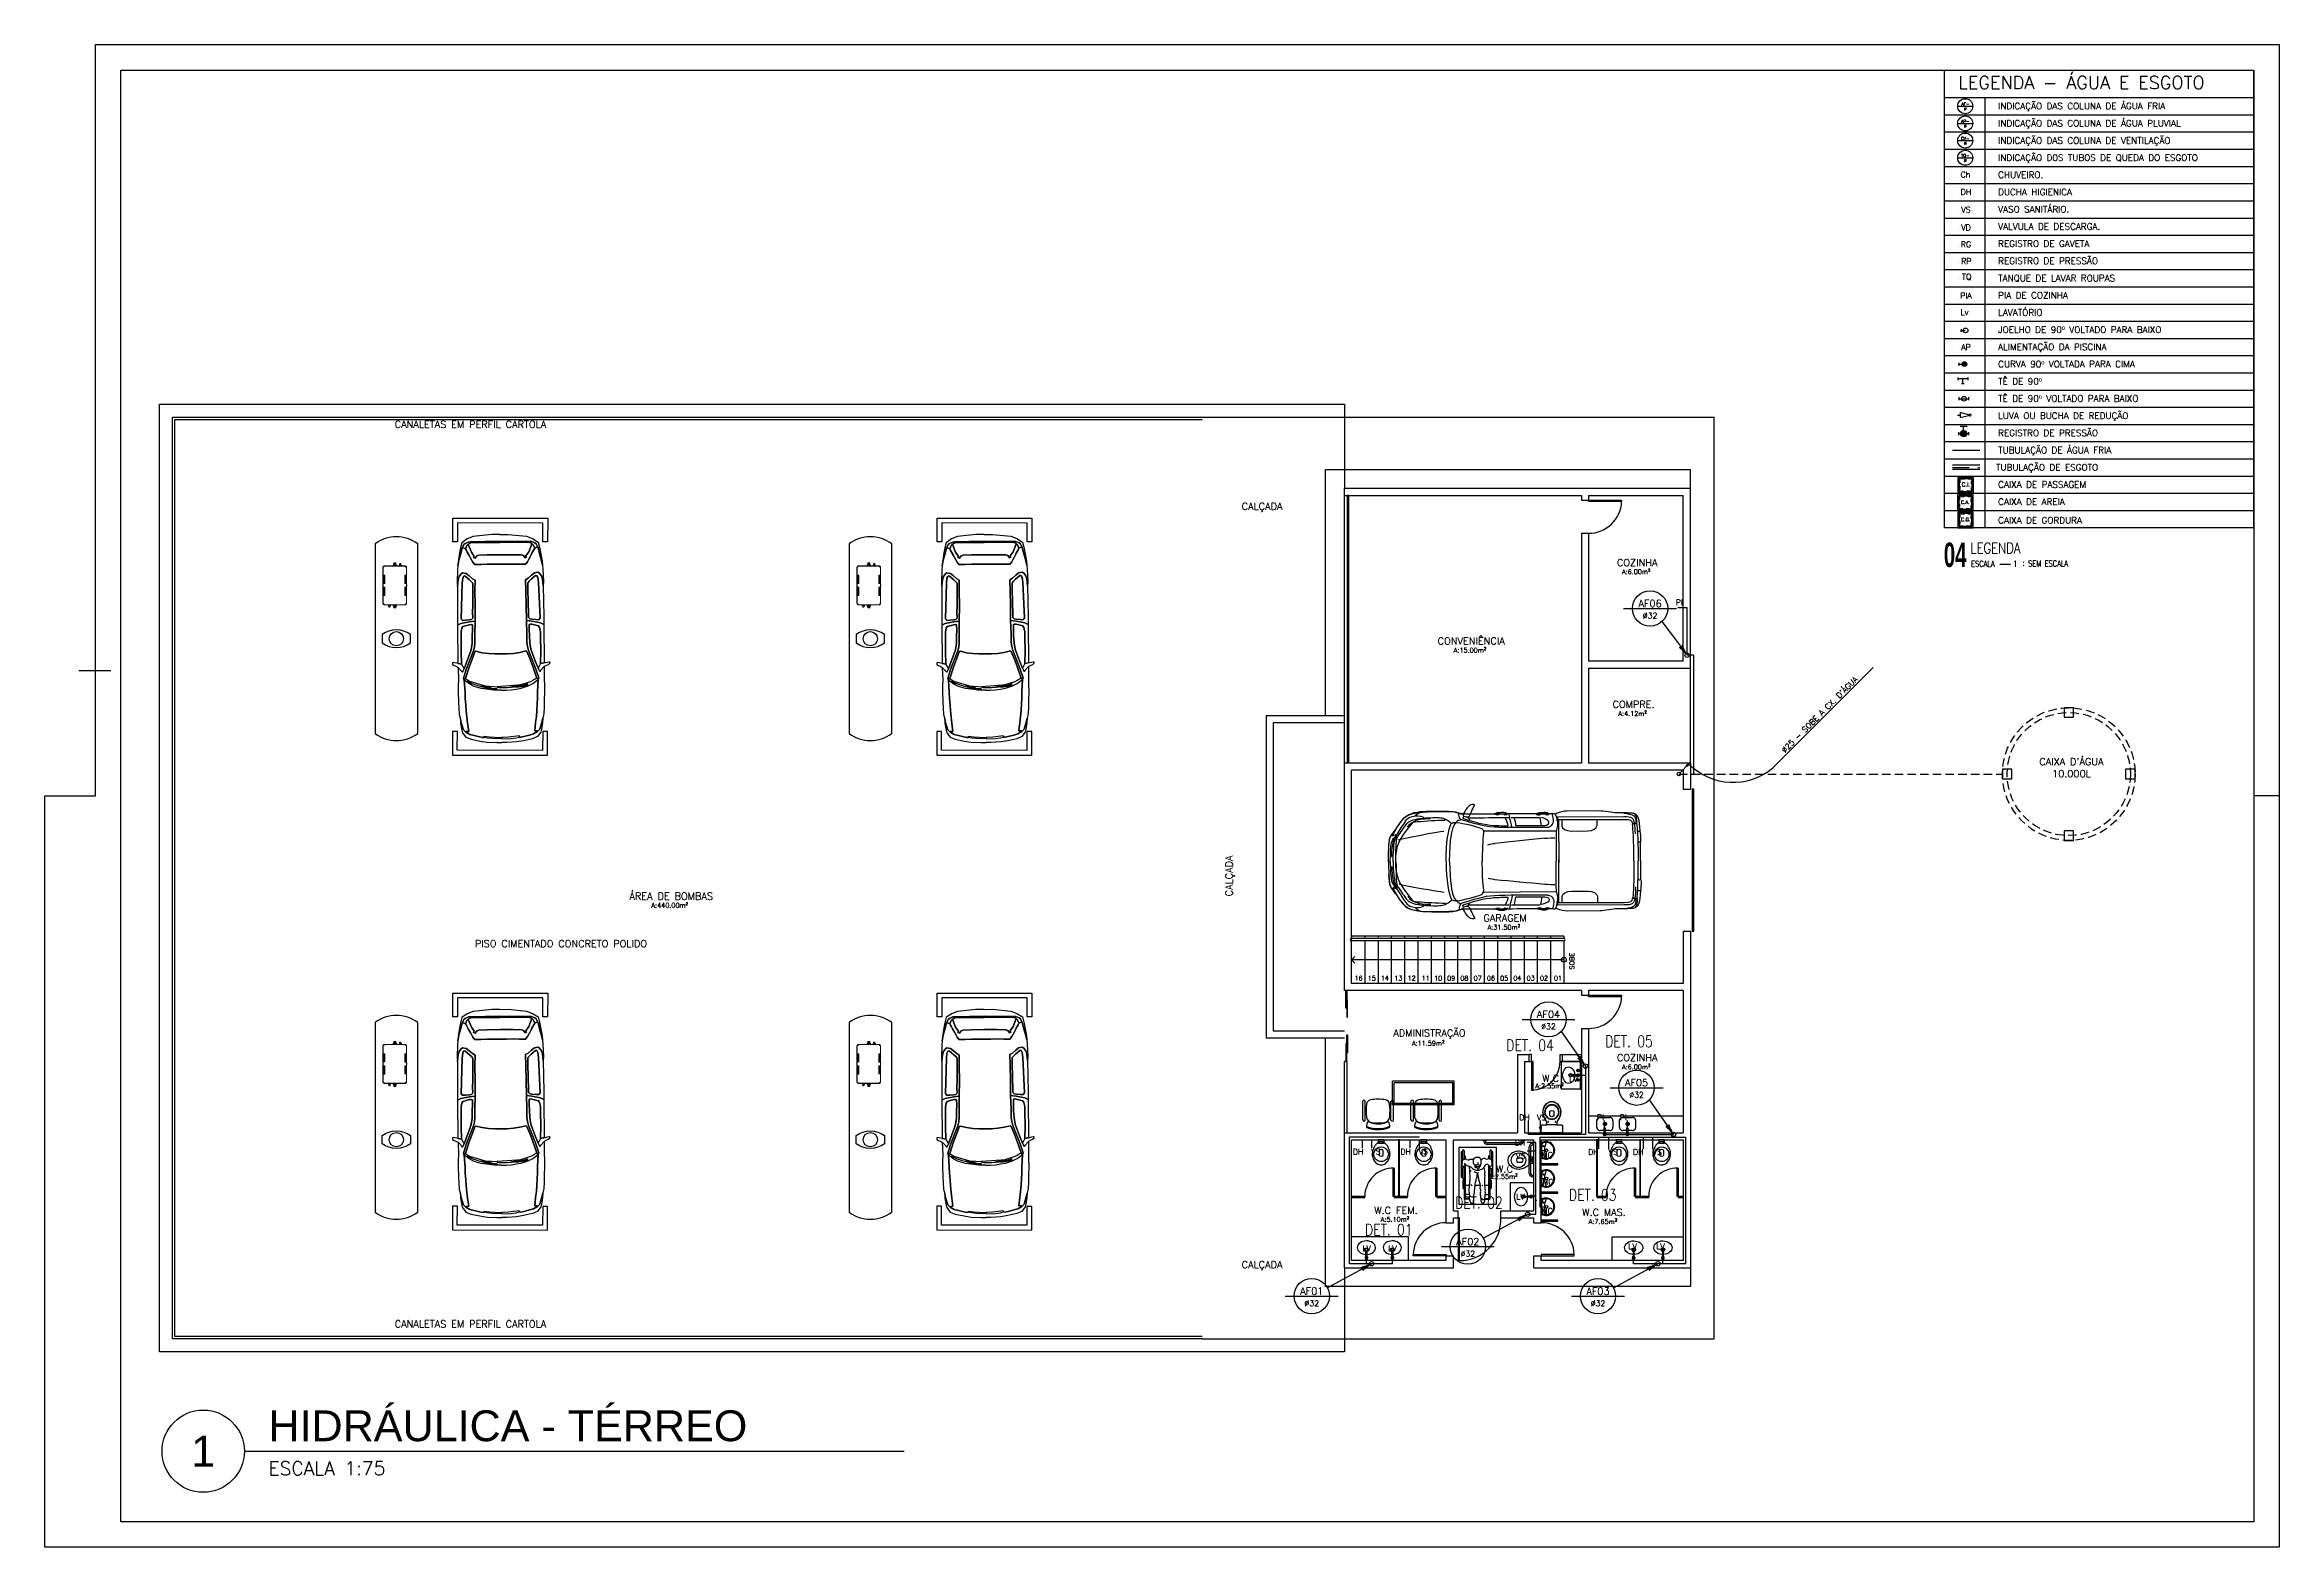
# Model space of a CAD drawing. Header units: millimetres. Extents: x 1111 to 1959, y -391 to -319.
# Drawn here: x 1673.6 to 1739.6, y -390.9 to -346.5 of the extents above; entities that cross this region are included whole.
import ezdxf
from ezdxf.enums import TextEntityAlignment as Align

# ---------------------------------------------------------------- set-up
doc = ezdxf.new("R2010")
doc.units = ezdxf.units.MM
doc.linetypes.add('HIDDEN', pattern=[0.375, 0.25, -0.125])
doc.linetypes.add('HIDDENX2', pattern=[0.75, 0.5, -0.25])
for name, color, linetype in [('08', 8, 'Continuous'), ('ARQ-ESTRUTURA', 6, 'Continuous'), ('ARQ-PENA-FINA-CINZA', 8, 'Continuous'), ('ARQ-PROJ-01', 1, 'HIDDEN'), ('ARQ-PÇ-HIDROSSAN', 7, 'Continuous'), ('ARQ-SÍMBOLOS', 2, 'Continuous'), ('ARQ-TEXTO2', 2, 'Continuous'), ('ARQ-TEXTO3', 3, 'Continuous'), ('ARQ-TEXTO4', 4, 'Continuous'), ('CERCAD-1', 1, 'Continuous'), ('CERCAD-2', 7, 'Continuous'), ('CONEXAO_AG_FRIA', 3, 'Continuous'), ('Eixo', 4, 'HIDDENX2'), ('HIDROGRAFIA', 4, 'Continuous'), ('MOVEIS', 7, 'Continuous'), ("PRANCHA - PROJETU'S", 7, 'Continuous'), ('TUBOS_AG_FRIA', 2, 'Continuous'), ('TUBULAÇÃO_ESGOTO', 5, 'Continuous'), ('TUBULAÇÃO_HIDRÁULICA', 5, 'Continuous'), ('TXT', 2, 'Continuous'), ('TXT_0', 7, 'Continuous'), ('TXT_1', 2, 'Continuous'), ('TXT_2', 2, 'Continuous')]:
    doc.layers.add(name, color=color, linetype=linetype)
doc.styles.add('ADITIVOCAD', font='ROMANS.shx')
doc.styles.add('ARIAL', font='arial.ttf', dxfattribs={"height": 2})
doc.styles.add('R80', font='simplex.shx', dxfattribs={"height": 12})
doc.styles.add('REG140', font='romans.shx', dxfattribs={"width": 0.8, "height": 0.35})
doc.styles.add('REG80', font='romans.shx', dxfattribs={"width": 0.8, "height": 0.2})
doc.styles.add('ROMANS', font='romans')
doc.styles.add('SANSSERIF2', font='sanssb__.ttf', dxfattribs={"width": 0.8})

# ---------------------------------------------------------------- blocks, each defined once
blk = doc.blocks.new('*U254')
at = {"layer": 'ARQ-SÍMBOLOS'}
blk.add_line((0.6, 0), (10.222, 0), dxfattribs=at)
blk.add_circle((0, 0), 0.6, dxfattribs=at)
at = {"layer": 'ARQ-TEXTO2', "style": 'ROMANS'}
blk.add_attdef('ESCALA1', text='', height=0.2, dxfattribs=at).set_placement((0.951, -0.149), align=Align.TOP_LEFT)
at = {"layer": 'ARQ-TEXTO4', "style": 'ARIAL'}
blk.add_attdef('TITULODODESENHO', (0.951, 0.146), '', height=0.45, dxfattribs=at)
blk.add_attdef('0', text='', height=0.45, dxfattribs=at).set_placement((0, 0), align=Align.MIDDLE)
blk = doc.blocks.new('BOMBA SUPERIOR')
at = {"layer": 'ARQ-PENA-FINA-CINZA', "lineweight": 5}
for p, q in [((807.283, 415.897), (807.282, 415.896)), ((807.282, 415.896), (807.282, 415.852)), ((807.283, 415.895), (807.282, 415.896)), ((807.282, 415.876), (807.283, 415.877)), ((807.282, 415.872), (807.283, 415.87)), ((807.282, 415.852), (807.283, 415.853)), ((807.282, 415.852), (807.283, 415.851)), ((807.32, 415.895), (807.283, 415.897)), ((807.283, 415.897), (807.283, 415.897)), ((807.32, 415.893), (807.283, 415.895)), ((807.283, 415.895), (807.283, 415.895)), ((807.283, 415.877), (807.283, 415.877)), ((807.283, 415.877), (807.31, 415.877)), ((807.283, 415.87), (807.283, 415.87)), ((807.283, 415.87), (807.31, 415.87)), ((807.283, 415.853), (807.32, 415.855)), ((807.283, 415.853), (807.283, 415.853)), ((807.283, 415.851), (807.32, 415.852)), ((807.283, 415.851), (807.283, 415.851)), ((807.295, 415.988), (807.296, 415.994)), ((807.296, 415.982), (807.295, 415.988)), ((807.295, 415.874), (807.295, 415.875)), ((807.295, 415.875), (807.311, 415.875)), ((807.295, 415.873), (807.295, 415.874)), ((807.311, 415.873), (807.295, 415.873)), ((807.295, 415.873), (807.295, 415.873)), ((807.295, 415.873), (807.295, 415.873)), ((807.296, 415.994), (807.3, 415.998)), ((807.3, 415.978), (807.296, 415.982)), ((807.3, 415.998), (807.304, 416.002)), ((807.304, 415.974), (807.3, 415.978)), ((807.304, 416.002), (807.31, 416.003)), ((807.31, 415.973), (807.304, 415.974)), ((807.31, 416.003), (807.327, 416.003)), ((807.327, 415.973), (807.31, 415.973)), ((807.321, 415.88), (807.312, 415.879)), ((807.312, 415.879), (807.312, 415.869)), ((807.312, 415.869), (807.312, 415.879)), ((807.312, 415.878), (807.312, 415.878)), ((807.312, 415.878), (807.312, 415.877)), ((807.312, 415.875), (807.312, 415.874)), ((807.312, 415.873), (807.312, 415.873)), ((807.312, 415.87), (807.312, 415.87)), ((807.312, 415.87), (807.312, 415.869)), ((807.312, 415.869), (807.313, 415.869)), ((807.321, 415.867), (807.312, 415.869)), ((807.321, 415.907), (807.32, 415.906)), ((807.32, 415.906), (807.321, 415.906)), ((807.32, 415.906), (807.32, 415.89)), ((807.32, 415.904), (807.32, 415.903)), ((807.321, 415.903), (807.32, 415.903)), ((807.32, 415.903), (807.321, 415.903)), ((807.321, 415.895), (807.32, 415.895)), ((807.32, 415.895), (807.321, 415.895)), ((807.32, 415.89), (807.321, 415.89)), ((807.321, 415.859), (807.32, 415.859)), ((807.32, 415.859), (807.32, 415.842)), ((807.32, 415.852), (807.32, 415.853)), ((807.32, 415.853), (807.321, 415.853)), ((807.321, 415.852), (807.32, 415.852)), ((807.321, 415.845), (807.32, 415.844)), ((807.32, 415.844), (807.321, 415.844)), ((807.32, 415.842), (807.32, 415.841)), ((807.32, 415.841), (807.321, 415.841)), ((807.323, 415.907), (807.321, 415.907)), ((807.321, 415.907), (807.321, 415.907)), ((807.321, 415.903), (807.321, 415.903)), ((807.321, 415.899), (807.322, 415.901)), ((807.321, 415.897), (807.321, 415.899)), ((807.321, 415.892), (807.321, 415.897)), ((807.321, 415.896), (807.321, 415.895)), ((807.321, 415.856), (807.321, 415.892)), ((807.321, 415.851), (807.321, 415.856)), ((807.321, 415.848), (807.321, 415.851)), ((807.322, 415.846), (807.321, 415.848)), ((807.321, 415.841), (807.321, 415.84)), ((807.321, 415.84), (807.322, 415.84)), ((807.322, 415.907), (807.342, 415.907)), ((807.322, 415.903), (807.323, 415.905)), ((807.322, 415.901), (807.322, 415.903)), ((807.322, 415.844), (807.322, 415.846)), ((807.323, 415.843), (807.322, 415.844)), ((807.342, 415.84), (807.322, 415.84)), ((807.322, 415.84), (807.323, 415.84)), ((807.323, 415.905), (807.324, 415.906)), ((807.323, 415.905), (807.323, 415.905)), ((807.323, 415.842), (807.323, 415.843)), ((807.324, 415.842), (807.323, 415.842)), ((807.324, 415.906), (807.342, 415.906)), ((807.342, 415.841), (807.324, 415.842)), ((807.327, 416.013), (807.327, 415.964)), ((807.346, 416.013), (807.327, 416.013)), ((807.327, 415.964), (807.346, 415.964)), ((807.346, 415.91), (807.338, 415.91)), ((807.338, 415.91), (807.338, 415.837)), ((807.338, 415.837), (807.346, 415.837)), ((807.343, 415.909), (807.342, 415.908)), ((807.342, 415.908), (807.342, 415.839)), ((807.342, 415.907), (807.342, 415.907)), ((807.342, 415.907), (807.342, 415.907)), ((807.342, 415.906), (807.342, 415.907)), ((807.342, 415.906), (807.342, 415.906)), ((807.342, 415.841), (807.342, 415.841)), ((807.342, 415.84), (807.342, 415.84)), ((807.342, 415.839), (807.342, 415.839)), ((807.342, 415.839), (807.343, 415.839)), ((807.344, 415.909), (807.343, 415.909)), ((807.343, 415.839), (807.344, 415.839)), ((807.344, 415.839), (807.344, 415.909)), ((807.344, 415.909), (807.346, 415.909)), ((807.344, 415.839), (807.346, 415.839)), ((807.347, 416.101), (807.346, 416.098)), ((807.346, 416.098), (807.346, 416.094)), ((807.346, 416.094), (807.346, 415.654)), ((807.346, 416.083), (807.346, 416.084)), ((807.346, 416.084), (807.348, 416.084)), ((807.347, 416.083), (807.346, 416.083)), ((807.346, 415.964), (807.346, 416.013)), ((807.346, 415.822), (807.346, 415.925)), ((807.346, 415.837), (807.346, 415.91)), ((807.346, 415.839), (807.346, 415.909)), ((807.346, 415.909), (807.346, 415.839)), ((807.346, 415.839), (807.346, 415.839)), ((807.348, 416.105), (807.347, 416.103)), ((807.347, 416.103), (807.347, 416.102)), ((807.347, 416.102), (807.347, 416.101)), ((807.349, 416.108), (807.348, 416.105)), ((807.348, 416.084), (807.348, 415.664)), ((807.35, 416.109), (807.349, 416.108)), ((807.351, 416.11), (807.35, 416.109)), ((807.353, 416.112), (807.351, 416.11)), ((807.354, 416.114), (807.353, 416.112)), ((807.355, 416.115), (807.354, 416.114)), ((807.356, 416.116), (807.355, 416.115)), ((807.358, 416.118), (807.356, 416.116)), ((807.36, 416.119), (807.358, 416.118)), ((807.361, 416.12), (807.36, 416.119)), ((807.361, 416.109), (807.36, 416.107)), ((807.36, 416.107), (807.361, 416.104)), ((807.362, 416.12), (807.361, 416.12)), ((807.363, 416.11), (807.361, 416.109)), ((807.361, 416.106), (807.361, 416.107)), ((807.361, 416.107), (807.363, 416.107)), ((807.361, 416.106), (807.361, 416.107)), ((807.363, 416.106), (807.361, 416.106)), ((807.361, 416.104), (807.363, 416.103)), ((807.364, 416.122), (807.362, 416.12)), ((807.365, 416.109), (807.363, 416.11)), ((807.364, 416.109), (807.363, 416.109)), ((807.363, 416.109), (807.363, 416.109)), ((807.363, 416.107), (807.363, 416.109)), ((807.363, 416.109), (807.364, 416.109)), ((807.363, 416.105), (807.363, 416.106)), ((807.363, 416.105), (807.363, 416.105)), ((807.363, 416.105), (807.364, 416.105)), ((807.364, 416.105), (807.363, 416.105)), ((807.363, 416.103), (807.365, 416.104)), ((807.367, 416.123), (807.364, 416.122)), ((807.364, 416.109), (807.364, 416.109)), ((807.364, 416.109), (807.364, 416.107)), ((807.364, 416.107), (807.365, 416.107)), ((807.365, 416.106), (807.364, 416.106)), ((807.364, 416.106), (807.364, 416.105)), ((807.364, 416.105), (807.364, 416.105)), ((807.367, 416.107), (807.365, 416.109)), ((807.365, 416.104), (807.367, 416.107)), ((807.365, 416.107), (807.365, 416.106)), ((807.365, 416.107), (807.365, 416.106)), ((807.368, 416.123), (807.367, 416.123)), ((807.372, 416.123), (807.368, 416.123)), ((807.375, 416.124), (807.372, 416.123)), ((807.376, 416.124), (807.375, 416.124)), ((807.386, 416.124), (807.376, 416.124)), ((807.386, 416.122), (808.126, 416.122)), ((807.387, 416.124), (808.125, 416.124)), ((807.715, 416.107), (807.543, 416.107)), ((807.543, 416.107), (807.543, 416.084)), ((807.543, 416.084), (807.715, 416.084)), ((807.715, 416.084), (807.715, 416.107)), ((807.742, 416.125), (807.745, 416.128)), ((807.742, 416.124), (807.745, 416.127)), ((807.743, 416.125), (807.742, 416.125)), ((807.742, 416.125), (807.742, 416.124)), ((807.745, 416.128), (807.767, 416.128)), ((807.745, 416.127), (807.767, 416.127)), ((807.767, 416.128), (807.77, 416.125)), ((807.767, 416.127), (807.77, 416.124)), ((807.77, 416.125), (807.769, 416.125)), ((807.77, 416.124), (807.77, 416.125)), ((807.968, 416.107), (807.797, 416.107)), ((807.797, 416.107), (807.797, 416.084)), ((807.797, 416.084), (807.968, 416.084)), ((807.968, 416.084), (807.968, 416.107)), ((808.136, 416.124), (808.126, 416.124)), ((808.137, 416.124), (808.136, 416.124)), ((808.14, 416.123), (808.137, 416.124)), ((808.143, 416.123), (808.14, 416.123)), ((808.144, 416.123), (808.143, 416.123)), ((808.147, 416.122), (808.144, 416.123)), ((808.146, 416.109), (808.145, 416.107)), ((808.145, 416.107), (808.146, 416.104)), ((808.149, 416.11), (808.146, 416.109)), ((808.146, 416.104), (808.149, 416.103)), ((808.15, 416.12), (808.147, 416.122)), ((808.148, 416.107), (808.147, 416.107)), ((808.147, 416.107), (808.147, 416.106)), ((808.147, 416.106), (808.147, 416.107)), ((808.147, 416.106), (808.148, 416.106)), ((808.149, 416.109), (808.148, 416.109)), ((808.148, 416.109), (808.148, 416.109)), ((808.148, 416.109), (808.148, 416.107)), ((808.148, 416.109), (808.149, 416.109)), ((808.148, 416.106), (808.148, 416.105)), ((808.148, 416.105), (808.148, 416.105)), ((808.148, 416.105), (808.149, 416.105)), ((808.149, 416.105), (808.148, 416.105)), ((808.151, 416.109), (808.149, 416.11)), ((808.15, 416.109), (808.149, 416.109)), ((808.149, 416.109), (808.149, 416.107)), ((808.149, 416.107), (808.15, 416.107)), ((808.15, 416.106), (808.149, 416.106)), ((808.149, 416.106), (808.149, 416.105)), ((808.149, 416.105), (808.15, 416.105)), ((808.149, 416.103), (808.151, 416.104)), ((808.151, 416.12), (808.15, 416.12)), ((808.15, 416.106), (808.15, 416.107)), ((808.15, 416.107), (808.15, 416.106)), ((808.152, 416.119), (808.151, 416.12)), ((808.152, 416.107), (808.151, 416.109)), ((808.151, 416.104), (808.152, 416.107)), ((808.154, 416.118), (808.152, 416.119)), ((808.156, 416.116), (808.154, 416.118)), ((808.157, 416.115), (808.156, 416.116)), ((808.158, 416.114), (808.157, 416.115)), ((808.159, 416.112), (808.158, 416.114)), ((808.161, 416.11), (808.159, 416.112)), ((808.162, 416.109), (808.161, 416.11)), ((808.162, 416.108), (808.162, 416.109)), ((808.163, 416.105), (808.162, 416.108)), ((808.164, 416.103), (808.163, 416.105)), ((808.165, 416.102), (808.164, 416.103)), ((808.164, 415.664), (808.164, 416.084)), ((808.164, 416.084), (808.166, 416.084)), ((808.165, 416.101), (808.165, 416.102)), ((808.165, 416.098), (808.165, 416.101)), ((808.165, 416.095), (808.165, 416.098)), ((808.166, 416.094), (808.165, 416.095)), ((808.165, 416.084), (808.165, 416.083)), ((808.165, 416.083), (808.166, 416.083)), ((808.166, 415.654), (808.166, 416.094)), ((808.166, 415.822), (808.166, 415.925)), ((808.166, 415.837), (808.166, 415.91)), ((808.166, 415.91), (808.173, 415.91)), ((808.166, 415.839), (808.166, 415.909)), ((808.166, 415.909), (808.166, 415.839)), ((808.167, 415.909), (808.166, 415.909)), ((808.167, 415.839), (808.166, 415.839)), ((808.166, 415.839), (808.166, 415.839)), ((808.173, 415.837), (808.166, 415.837)), ((808.167, 415.909), (808.168, 415.909)), ((808.167, 415.839), (808.167, 415.909)), ((808.168, 415.839), (808.167, 415.839)), ((808.168, 415.909), (808.169, 415.908)), ((808.169, 415.839), (808.168, 415.839)), ((808.169, 415.908), (808.169, 415.839)), ((808.17, 415.907), (808.169, 415.907)), ((808.169, 415.906), (808.169, 415.907)), ((808.17, 415.906), (808.169, 415.906)), ((808.169, 415.841), (808.17, 415.841)), ((808.169, 415.84), (808.17, 415.84)), ((808.169, 415.839), (808.169, 415.839)), ((808.19, 415.907), (808.17, 415.907)), ((808.17, 415.907), (808.17, 415.907)), ((808.188, 415.906), (808.17, 415.906)), ((808.17, 415.841), (808.188, 415.842)), ((808.17, 415.84), (808.19, 415.84)), ((808.173, 415.91), (808.173, 415.837)), ((808.188, 415.907), (808.19, 415.907)), ((808.188, 415.905), (808.188, 415.906)), ((808.189, 415.905), (808.188, 415.905)), ((808.188, 415.842), (808.189, 415.843)), ((808.188, 415.842), (808.188, 415.842)), ((808.19, 415.84), (808.188, 415.84)), ((808.19, 415.903), (808.189, 415.905)), ((808.189, 415.844), (808.19, 415.846)), ((808.189, 415.843), (808.189, 415.844)), ((808.19, 415.907), (808.191, 415.907)), ((808.19, 415.901), (808.19, 415.903)), ((808.19, 415.899), (808.19, 415.901)), ((808.191, 415.897), (808.19, 415.899)), ((808.19, 415.848), (808.191, 415.851)), ((808.19, 415.846), (808.19, 415.848)), ((808.191, 415.841), (808.19, 415.84)), ((808.19, 415.84), (808.19, 415.84)), ((808.191, 415.907), (808.192, 415.906)), ((808.191, 415.903), (808.192, 415.903)), ((808.192, 415.903), (808.191, 415.903)), ((808.191, 415.892), (808.191, 415.897)), ((808.191, 415.896), (808.191, 415.895)), ((808.191, 415.895), (808.192, 415.895)), ((808.191, 415.856), (808.191, 415.892)), ((808.192, 415.89), (808.191, 415.89)), ((808.191, 415.88), (808.199, 415.879)), ((808.191, 415.867), (808.199, 415.869)), ((808.191, 415.859), (808.192, 415.859)), ((808.191, 415.851), (808.191, 415.856)), ((808.191, 415.852), (808.192, 415.852)), ((808.191, 415.845), (808.192, 415.844)), ((808.192, 415.841), (808.191, 415.841)), ((808.192, 415.906), (808.192, 415.906)), ((808.192, 415.906), (808.192, 415.89)), ((808.192, 415.904), (808.192, 415.903)), ((808.192, 415.903), (808.192, 415.903)), ((808.192, 415.895), (808.228, 415.897)), ((808.192, 415.893), (808.228, 415.895)), ((808.192, 415.895), (808.192, 415.895)), ((808.192, 415.859), (808.192, 415.842)), ((808.228, 415.853), (808.192, 415.855)), ((808.192, 415.852), (808.192, 415.853)), ((808.192, 415.853), (808.192, 415.853)), ((808.192, 415.852), (808.228, 415.851)), ((808.192, 415.844), (808.192, 415.844)), ((808.192, 415.842), (808.192, 415.841)), ((808.199, 415.879), (808.199, 415.869)), ((808.199, 415.869), (808.199, 415.879)), ((808.2, 415.878), (808.199, 415.877)), ((808.199, 415.877), (808.199, 415.877)), ((808.199, 415.875), (808.2, 415.874)), ((808.2, 415.873), (808.199, 415.873)), ((808.199, 415.873), (808.199, 415.873)), ((808.199, 415.87), (808.199, 415.87)), ((808.199, 415.87), (808.2, 415.87)), ((808.199, 415.869), (808.2, 415.869)), ((808.2, 415.878), (808.2, 415.878)), ((808.216, 415.875), (808.2, 415.875)), ((808.2, 415.873), (808.216, 415.873)), ((808.2, 415.87), (808.2, 415.869)), ((808.228, 415.877), (808.201, 415.877)), ((808.228, 415.87), (808.201, 415.87)), ((808.217, 415.874), (808.216, 415.875)), ((808.216, 415.873), (808.216, 415.873)), ((808.216, 415.873), (808.217, 415.873)), ((808.217, 415.873), (808.217, 415.874)), ((808.228, 415.897), (808.229, 415.897)), ((808.228, 415.895), (808.229, 415.895)), ((808.229, 415.877), (808.228, 415.877)), ((808.229, 415.87), (808.228, 415.87)), ((808.229, 415.853), (808.228, 415.853)), ((808.228, 415.851), (808.229, 415.851)), ((808.229, 415.897), (808.23, 415.896)), ((808.229, 415.895), (808.23, 415.896)), ((808.23, 415.876), (808.229, 415.877)), ((808.23, 415.872), (808.229, 415.87)), ((808.23, 415.852), (808.229, 415.853)), ((808.229, 415.851), (808.23, 415.852)), ((808.23, 415.896), (808.23, 415.852)), ((807.346, 415.664), (807.346, 415.665)), ((807.346, 415.665), (807.347, 415.665)), ((807.348, 415.664), (807.346, 415.664)), ((807.346, 415.654), (807.346, 415.651)), ((807.346, 415.651), (807.347, 415.647)), ((807.347, 415.647), (807.347, 415.646)), ((807.347, 415.646), (807.348, 415.642)), ((807.348, 415.642), (807.35, 415.639)), ((807.35, 415.639), (807.351, 415.638)), ((807.351, 415.638), (807.353, 415.634)), ((807.353, 415.634), (807.355, 415.632)), ((807.355, 415.632), (807.357, 415.631)), ((807.358, 415.643), (807.357, 415.641)), ((807.357, 415.641), (807.358, 415.639)), ((807.357, 415.631), (807.36, 415.628)), ((807.36, 415.645), (807.358, 415.641)), ((807.36, 415.645), (807.358, 415.643)), ((807.358, 415.641), (807.36, 415.637)), ((807.358, 415.639), (807.36, 415.637)), ((807.361, 415.646), (807.36, 415.645)), ((807.363, 415.646), (807.36, 415.645)), ((807.361, 415.643), (807.36, 415.641)), ((807.36, 415.641), (807.361, 415.638)), ((807.36, 415.637), (807.361, 415.636)), ((807.36, 415.637), (807.363, 415.635)), ((807.36, 415.628), (807.361, 415.627)), ((807.363, 415.646), (807.361, 415.646)), ((807.363, 415.645), (807.361, 415.643)), ((807.361, 415.64), (807.361, 415.641)), ((807.361, 415.641), (807.363, 415.641)), ((807.361, 415.64), (807.361, 415.641)), ((807.363, 415.64), (807.361, 415.64)), ((807.361, 415.638), (807.363, 415.637)), ((807.361, 415.636), (807.363, 415.635)), ((807.361, 415.627), (807.364, 415.626)), ((807.367, 415.645), (807.363, 415.646)), ((807.367, 415.645), (807.363, 415.646)), ((807.365, 415.643), (807.363, 415.645)), ((807.363, 415.641), (807.363, 415.643)), ((807.363, 415.643), (807.364, 415.643)), ((807.364, 415.642), (807.363, 415.642)), ((807.363, 415.642), (807.363, 415.642)), ((807.363, 415.639), (807.363, 415.64)), ((807.363, 415.639), (807.363, 415.639)), ((807.363, 415.639), (807.364, 415.639)), ((807.364, 415.639), (807.363, 415.639)), ((807.363, 415.637), (807.365, 415.638)), ((807.363, 415.635), (807.367, 415.637)), ((807.363, 415.635), (807.367, 415.637)), ((807.364, 415.643), (807.364, 415.641)), ((807.364, 415.642), (807.364, 415.642)), ((807.364, 415.641), (807.365, 415.641)), ((807.365, 415.64), (807.364, 415.64)), ((807.364, 415.64), (807.364, 415.639)), ((807.364, 415.639), (807.364, 415.639)), ((807.364, 415.626), (807.368, 415.625)), ((807.367, 415.641), (807.365, 415.643)), ((807.365, 415.638), (807.367, 415.641)), ((807.365, 415.641), (807.365, 415.64)), ((807.365, 415.641), (807.365, 415.64)), ((807.368, 415.641), (807.367, 415.645)), ((807.368, 415.643), (807.367, 415.645)), ((807.367, 415.637), (807.368, 415.641)), ((807.367, 415.637), (807.368, 415.639)), ((807.369, 415.641), (807.368, 415.643)), ((807.368, 415.639), (807.369, 415.641)), ((807.368, 415.625), (807.369, 415.625)), ((807.369, 415.625), (807.374, 415.624)), ((807.374, 415.624), (807.376, 415.624)), ((807.376, 415.624), (807.386, 415.624)), ((807.386, 415.624), (807.386, 415.626)), ((807.386, 415.626), (808.126, 415.626)), ((807.386, 415.624), (807.387, 415.624)), ((807.387, 415.624), (807.386, 415.624)), ((808.125, 415.624), (807.387, 415.624)), ((807.387, 415.624), (807.388, 415.624)), ((807.716, 415.663), (807.544, 415.663)), ((807.544, 415.663), (807.544, 415.64)), ((807.544, 415.64), (807.716, 415.64)), ((807.716, 415.64), (807.716, 415.663)), ((807.742, 415.623), (807.742, 415.624)), ((807.742, 415.624), (807.745, 415.62)), ((807.745, 415.619), (807.742, 415.623)), ((807.742, 415.623), (807.743, 415.623)), ((807.745, 415.62), (807.767, 415.62)), ((807.767, 415.619), (807.745, 415.619)), ((807.767, 415.62), (807.77, 415.624)), ((807.77, 415.623), (807.767, 415.619)), ((807.77, 415.623), (807.769, 415.623)), ((807.77, 415.624), (807.77, 415.623)), ((807.968, 415.663), (807.796, 415.663)), ((807.796, 415.663), (807.796, 415.64)), ((807.796, 415.64), (807.968, 415.64)), ((807.968, 415.64), (807.968, 415.663)), ((808.125, 415.624), (808.125, 415.624)), ((808.125, 415.624), (808.136, 415.624)), ((808.126, 415.624), (808.125, 415.624)), ((808.126, 415.626), (808.126, 415.624)), ((808.136, 415.624), (808.138, 415.624)), ((808.138, 415.624), (808.142, 415.625)), ((808.142, 415.625), (808.144, 415.625)), ((808.145, 415.645), (808.143, 415.641)), ((808.145, 415.645), (808.143, 415.643)), ((808.143, 415.643), (808.143, 415.641)), ((808.143, 415.641), (808.145, 415.637)), ((808.143, 415.641), (808.143, 415.639)), ((808.143, 415.639), (808.145, 415.637)), ((808.147, 415.646), (808.144, 415.646)), ((808.144, 415.646), (808.144, 415.641)), ((808.144, 415.641), (808.147, 415.641)), ((808.144, 415.625), (808.147, 415.626)), ((808.146, 415.646), (808.145, 415.645)), ((808.149, 415.646), (808.145, 415.645)), ((808.146, 415.643), (808.145, 415.641)), ((808.145, 415.641), (808.146, 415.638)), ((808.145, 415.637), (808.146, 415.636)), ((808.145, 415.637), (808.149, 415.635)), ((808.149, 415.646), (808.146, 415.646)), ((808.149, 415.645), (808.146, 415.643)), ((808.146, 415.638), (808.149, 415.637)), ((808.146, 415.636), (808.149, 415.635)), ((808.147, 415.641), (808.147, 415.646)), ((808.147, 415.641), (808.147, 415.64)), ((808.147, 415.64), (808.147, 415.641)), ((808.147, 415.641), (808.148, 415.641)), ((808.147, 415.64), (808.148, 415.64)), ((808.147, 415.626), (808.15, 415.627)), ((808.148, 415.641), (808.148, 415.643)), ((808.148, 415.643), (808.149, 415.643)), ((808.149, 415.642), (808.148, 415.642)), ((808.148, 415.642), (808.148, 415.642)), ((808.148, 415.64), (808.148, 415.639)), ((808.148, 415.639), (808.148, 415.639)), ((808.148, 415.639), (808.149, 415.639)), ((808.149, 415.639), (808.148, 415.639)), ((808.152, 415.645), (808.149, 415.646)), ((808.152, 415.645), (808.149, 415.646)), ((808.151, 415.643), (808.149, 415.645)), ((808.149, 415.643), (808.149, 415.641)), ((808.15, 415.642), (808.149, 415.642)), ((808.149, 415.641), (808.15, 415.641)), ((808.15, 415.64), (808.149, 415.64)), ((808.149, 415.64), (808.149, 415.639)), ((808.149, 415.639), (808.15, 415.639)), ((808.149, 415.637), (808.151, 415.638)), ((808.149, 415.635), (808.152, 415.637)), ((808.149, 415.635), (808.152, 415.637)), ((808.15, 415.64), (808.15, 415.641)), ((808.15, 415.641), (808.15, 415.64)), ((808.15, 415.627), (808.152, 415.628)), ((808.152, 415.641), (808.151, 415.643)), ((808.151, 415.638), (808.152, 415.641)), ((808.154, 415.641), (808.152, 415.645)), ((808.154, 415.643), (808.152, 415.645)), ((808.152, 415.637), (808.154, 415.641)), ((808.152, 415.637), (808.154, 415.639)), ((808.152, 415.628), (808.155, 415.631)), ((808.154, 415.641), (808.154, 415.643)), ((808.154, 415.639), (808.154, 415.641)), ((808.155, 415.631), (808.157, 415.632)), ((808.157, 415.632), (808.158, 415.634)), ((808.158, 415.634), (808.161, 415.638)), ((808.161, 415.638), (808.162, 415.639)), ((808.162, 415.639), (808.163, 415.642)), ((808.163, 415.642), (808.165, 415.646)), ((808.166, 415.664), (808.164, 415.664)), ((808.166, 415.665), (808.165, 415.665)), ((808.165, 415.665), (808.165, 415.664)), ((808.165, 415.651), (808.166, 415.654)), ((808.165, 415.647), (808.165, 415.651)), ((808.165, 415.646), (808.165, 415.647)), ((808.184, 415.784), (808.166, 415.784)), ((808.166, 415.784), (808.166, 415.734)), ((808.166, 415.734), (808.184, 415.734)), ((808.184, 415.734), (808.184, 415.784)), ((808.184, 415.774), (808.201, 415.774)), ((808.201, 415.745), (808.184, 415.745)), ((808.201, 415.774), (808.207, 415.773)), ((808.207, 415.746), (808.201, 415.745)), ((808.207, 415.773), (808.212, 415.77)), ((808.212, 415.749), (808.207, 415.746)), ((808.212, 415.77), (808.215, 415.765)), ((808.215, 415.754), (808.212, 415.749)), ((808.215, 415.765), (808.216, 415.76)), ((808.216, 415.76), (808.215, 415.754))]:
    blk.add_line(p, q, dxfattribs=at)
for centre, radius in [((807.363, 416.107), 0.00513), ((807.363, 416.107), 0.00546), ((808.148, 416.107), 0.00513), ((808.149, 416.107), 0.00546)]:
    blk.add_circle(centre, radius, dxfattribs=at)
blk = doc.blocks.new('SANIT-flat-3-flat-1')
at = {"layer": 'ARQ-PÇ-HIDROSSAN'}
blk.add_line((0.07, -0.062), (0.07, 0.062), dxfattribs=at)
for points in [[(0.073, -0.082, 0.059368), (0.13, -0.132, 0.082654), (0.23, -0.178, 0.104255), (0.33, -0.186, 0.107708), (0.43, -0.152, 0.088187), (0.5, -0.09, 0.163426), (0.53, 0, 0.163426), (0.5, 0.09, 0.088187), (0.43, 0.152, 0.107708), (0.33, 0.186, 0.104255), (0.23, 0.178, 0.082654), (0.13, 0.132, 0.059368), (0.073, 0.082, 0.207706), (0.07, 0.074), (0.07, 0.069), (0.07, 0.062), (0.012, 0.062, 0.402093), (0, 0.052), (0, 0.052), (0, -0.052, 0.402093), (0.012, -0.062), (0.07, -0.062), (0.07, -0.069), (0.07, -0.074, 0.207706)], [(0.152, 0, -0.268395), (0.23, 0.134, -0.179674), (0.33, 0.151, -0.170707), (0.42, 0.1, -0.179561), (0.458, 0, -0.179561), (0.42, -0.1, -0.170707), (0.33, -0.151, -0.179674), (0.23, -0.134, -0.268395)], [(0.342, -0.03, 0.183333), (0.342, 0.03, 0.302776), (0.32, 0.045), (0.224, 0.045, 0.370787), (0.224, -0.044), (0.32, -0.044, 0.302776)]]:
    blk.add_lwpolyline(points, format="xyb", close=True, dxfattribs=at)
blk.add_lwpolyline([(0.07, -0.044, 0.380199), (0.062, -0.036), (0.051, -0.036, 0.087349), (0.047, -0.037, -0.172037), (0.038, -0.037, -0.102747), (0.036, -0.036, -0.167994), (0.035, -0.032), (0.035, 0.032), (0.035, 0.032, -0.167994), (0.036, 0.036, -0.102747), (0.038, 0.037, -0.172037), (0.047, 0.037, 0.087349), (0.051, 0.036), (0.062, 0.036, 0.380199), (0.07, 0.044)], format="xyb", dxfattribs=at)
blk = doc.blocks.new('LAVATOR')
for p, q in [((-0.141, 0), (-0.141, 0.195)), ((-0.141, -0.194), (-0.141, 0))]:
    blk.add_line(p, q)
blk.add_lwpolyline([(-0.129, 0, 0.019765), (-0.123, -0.14, 0.055725), (-0.121, -0.16, 0.26837), (-0.081, -0.197, 0.08527), (0.016, -0.21, 0.373975), (0.199, 0, 0.373975), (0.016, 0.211, 0.08527), (-0.081, 0.197, 0.26837), (-0.121, 0.16, 0.055725), (-0.123, 0.14, 0.019765)], format="xyb", close=True)
blk.add_lwpolyline([(-0.022, 0.194, -0.557482), (-0.016, 0.186, 0.068592), (-0.049, 0.07, 0.02486), (-0.055, 0, 0.02486), (-0.049, -0.07, 0.068592), (-0.016, -0.185, -0.557482), (-0.022, -0.194)], format="xyb")
for centre, radius in [((-0.078, 0.11), 0.0175), ((0.004, 0), 0.0365)]:
    blk.add_circle(centre, radius)
for centre, radius, start, end in [((-0.138, 0.195), 0.003, 117.73531, 180), ((-0.002, -0.064), 0.295, 85.90608, 117.73531), ((-0.013, 0), 0.232, 0, 82.01817), ((-0.013, 0), 0.232, 277.98183, 0), ((-0.138, -0.194), 0.003, 180, 242.26469), ((-0.002, 0.065), 0.295, 242.26469, 274.09392)]:
    blk.add_arc(centre, radius, start, end)
blk = doc.blocks.new('hulix')
at = {"layer": '08'}
h = blk.add_hatch(color=256, dxfattribs=at)
h.paths.add_polyline_path([(323.414, 176.483, 0.002536), (323.46, 176.467)], flags=0)
h.paths.add_polyline_path([(323.46, 176.467, 0.139761), (323.524, 176.473)], flags=0)
h.paths.add_polyline_path([(323.641, 176.703, 0.291649), (323.642, 176.719)], flags=0)
h = blk.add_hatch(color=256, dxfattribs=at)
h.paths.add_polyline_path([(323.45, 174.567, 0.001), (323.405, 174.551)], flags=0)
h.paths.add_polyline_path([(323.515, 174.561, 0.139158), (323.45, 174.567)], flags=0)
for points in [[(323.351, 176.533, 0.007609), (323.764, 176.531, -0.000033), (325.306, 176.531)], [(324.248, 176.553, 0.018307), (324.164, 176.551, 0.00379), (324.143, 176.55)], [(325.15, 176.549, 0.007796), (325.131, 176.549, 0.019151), (325.047, 176.547)], [(323.414, 176.483, 0.002536), (323.46, 176.467, 0.139761), (323.524, 176.473)], [(325.307, 174.511, -0.000029), (323.765, 174.51, 0.007592), (323.352, 174.508)], [(323.515, 174.561, 0.139158), (323.45, 174.567, 0.001), (323.405, 174.551)], [(324.143, 174.492, -0.001054), (324.165, 174.49, 0.01916), (324.249, 174.488, 0.013324), (324.268, 174.489)], [(325.048, 174.495, 0.019973), (325.132, 174.493, 0.002241), (325.151, 174.493)]]:
    blk.add_lwpolyline(points, format="xyb", dxfattribs=at)
for points in [[(324.142, 176.507), (324.154, 176.515)], [(324.164, 176.526), (324.248, 176.526)], [(325.047, 176.521), (325.13, 176.522)], [(325.383, 176.531), (325.358, 176.518)], [(326.293, 176.58), (325.595, 176.58)], [(327.038, 176.517), (327.013, 176.526)], [(323.151, 176.326), (323.156, 176.328)], [(323.41, 176.482), (323.403, 176.455)], [(323.493, 176.463), (323.493, 176.45), (323.508, 176.449), (323.513, 176.446), (323.54, 176.394)], [(323.838, 176.171), (325.366, 176.163)], [(324.348, 176.272), (324.353, 176.277)], [(324.511, 176.287), (324.519, 176.279), (325.089, 176.279)], [(325.025, 176.503), (325.037, 176.511)], [(325.368, 176.081), (325.368, 175.519)], [(326.804, 176.456), (325.402, 176.456)], [(325.413, 176.401), (326.725, 176.401), (326.806, 176.4)], [(325.423, 176.396), (325.424, 175.488)], [(325.489, 176.397), (325.491, 176.272)], [(325.688, 176.157), (326.042, 176.158)], [(326.238, 176.273), (326.24, 176.397)], [(326.996, 176.311), (327.056, 176.311)], [(327.096, 176.149), (327.152, 176.153)], [(321.867, 175.635), (321.88, 175.643)], [(327.155, 175.522), (327.154, 175.911)], [(321.867, 175.405), (321.88, 175.397)], [(325.369, 174.961), (325.368, 175.523)], [(325.424, 174.649), (325.424, 175.555)], [(327.155, 175.522), (327.155, 175.133)], [(323.152, 174.715), (323.157, 174.712)], [(323.484, 174.571), (323.484, 174.584), (323.499, 174.585), (323.504, 174.588), (323.531, 174.641)], [(323.839, 174.871), (325.367, 174.88)], [(324.338, 174.762), (324.344, 174.757)], [(324.51, 174.758), (324.518, 174.766), (325.088, 174.766)], [(325.414, 174.642), (326.726, 174.642), (326.807, 174.643)], [(325.49, 174.646), (325.492, 174.77)], [(325.688, 174.885), (326.042, 174.885)], [(326.239, 174.77), (326.241, 174.646)], [(326.996, 174.733), (327.057, 174.733)], [(327.096, 174.895), (327.153, 174.891)], [(323.401, 174.552), (323.394, 174.579)], [(324.143, 174.534), (324.155, 174.526)], [(324.165, 174.516), (324.249, 174.515)], [(325.026, 174.539), (325.038, 174.531)], [(325.048, 174.521), (325.131, 174.52)], [(325.384, 174.511), (325.359, 174.525)], [(326.805, 174.587), (325.403, 174.587)], [(326.294, 174.463), (325.595, 174.463)], [(327.039, 174.527), (327.013, 174.518)]]:
    blk.add_lwpolyline(points, dxfattribs=at)
for centre, radius, start, end in [((323.629, 176.711), 0.0142, 325.73, 30.7671), ((333.905, 168.66), 14.041, 146.6241, 147.9308), ((323.235, 175.927), 0.424, 84.5269, 85.4771), ((324.203, 127.964), 48.478, 89.8059, 90.803), ((324.741, 216.403), 40.163, 269.1727, 270.6263), ((326.505, -5702.793), 5879.235, 90.0144095, 90.0203015), ((352.519, -111.214), 288.523, 95.44759, 95.65869), ((351.192, 451.161), 277.352, 264.38834, 264.60795), ((334.417, 182.722), 14.657, 212.1403, 213.3921), ((324.782, 133.9), 40.903, 89.4411, 90.8684), ((324.168, 225.249), 50.649, 269.2594, 270.2264), ((323.144, 3114.217), 2939.618, 270.024907, 270.036691)]:
    blk.add_arc(centre, radius, start, end, dxfattribs=at)
for points in [[(322.134, 176.427), (322.184, 176.486), (322.289, 176.553), (322.539, 176.572)], [(322.186, 176.481), (322.21, 176.502), (322.299, 176.546), (322.369, 176.56)], [(322.369, 176.56), (322.457, 176.577), (322.523, 176.588), (322.618, 176.588)], [(322.385, 176.493), (322.388, 176.508), (322.45, 176.55), (322.495, 176.57)], [(322.539, 176.572), (322.644, 176.58), (322.971, 176.592), (323.18, 176.578)], [(322.618, 176.588), (322.814, 176.588), (323.089, 176.588), (323.201, 176.581)], [(323.18, 176.578), (323.279, 176.571), (323.288, 176.534), (323.351, 176.533)], [(323.201, 176.581), (323.275, 176.577), (323.305, 176.539), (323.4, 176.539)], [(323.324, 176.457), (323.319, 176.474), (323.302, 176.53), (323.315, 176.536)], [(323.538, 176.707), (323.503, 176.678), (323.443, 176.608), (323.406, 176.508)], [(323.538, 176.707), (323.503, 176.678), (323.443, 176.608), (323.406, 176.508)], [(323.524, 176.473), (323.544, 176.498), (323.641, 176.703), (323.641, 176.703)], [(323.524, 176.473), (323.544, 176.498), (323.641, 176.703), (323.641, 176.703)], [(323.642, 176.719), (323.619, 176.732), (323.573, 176.735), (323.538, 176.707)], [(323.642, 176.719), (323.619, 176.732), (323.573, 176.735), (323.538, 176.707)], [(324.077, 176.53), (324.07, 176.526), (324.073, 176.519), (324.077, 176.518)], [(324.077, 176.53), (324.07, 176.526), (324.073, 176.519), (324.077, 176.518)], [(324.143, 176.55), (324.11, 176.547), (324.089, 176.536), (324.077, 176.53)], [(324.143, 176.55), (324.11, 176.547), (324.089, 176.536), (324.077, 176.53)], [(324.077, 176.518), (324.088, 176.513), (324.113, 176.509), (324.142, 176.507)], [(324.077, 176.518), (324.088, 176.513), (324.113, 176.509), (324.142, 176.507)], [(324.154, 176.515), (324.159, 176.519), (324.164, 176.526), (324.164, 176.526)], [(324.154, 176.515), (324.159, 176.519), (324.164, 176.526), (324.164, 176.526)], [(324.267, 176.553), (324.262, 176.553), (324.254, 176.553), (324.248, 176.553)], [(324.267, 176.553), (324.262, 176.553), (324.254, 176.553), (324.248, 176.553)], [(324.248, 176.526), (324.262, 176.526), (324.263, 176.515), (324.266, 176.513)], [(324.248, 176.526), (324.262, 176.526), (324.263, 176.515), (324.266, 176.513)], [(324.266, 176.513), (324.266, 176.513), (324.27, 176.508), (324.275, 176.509)], [(324.266, 176.513), (324.266, 176.513), (324.27, 176.508), (324.275, 176.509)], [(324.322, 176.536), (324.311, 176.544), (324.293, 176.552), (324.267, 176.553)], [(324.322, 176.536), (324.311, 176.544), (324.293, 176.552), (324.267, 176.553)], [(324.275, 176.509), (324.301, 176.51), (324.322, 176.513), (324.332, 176.516)], [(324.275, 176.509), (324.301, 176.51), (324.322, 176.513), (324.332, 176.516)], [(324.332, 176.516), (324.343, 176.519), (324.336, 176.526), (324.322, 176.536)], [(324.332, 176.516), (324.343, 176.519), (324.336, 176.526), (324.322, 176.536)], [(324.393, 176.418), (324.397, 176.455), (324.377, 176.514), (324.367, 176.529)], [(324.959, 176.526), (324.952, 176.522), (324.956, 176.515), (324.959, 176.514)], [(324.959, 176.526), (324.952, 176.522), (324.956, 176.515), (324.959, 176.514)], [(325.025, 176.545), (324.993, 176.543), (324.971, 176.532), (324.959, 176.526)], [(325.025, 176.545), (324.993, 176.543), (324.971, 176.532), (324.959, 176.526)], [(324.959, 176.514), (324.971, 176.508), (324.995, 176.505), (325.025, 176.503)], [(324.959, 176.514), (324.971, 176.508), (324.995, 176.505), (325.025, 176.503)], [(325.047, 176.547), (325.039, 176.547), (325.033, 176.546), (325.025, 176.545)], [(325.047, 176.547), (325.039, 176.547), (325.033, 176.546), (325.025, 176.545)], [(325.037, 176.511), (325.042, 176.515), (325.047, 176.521), (325.047, 176.521)], [(325.037, 176.511), (325.042, 176.515), (325.047, 176.521), (325.047, 176.521)], [(325.13, 176.522), (325.145, 176.522), (325.146, 176.511), (325.148, 176.509)], [(325.13, 176.522), (325.145, 176.522), (325.146, 176.511), (325.148, 176.509)], [(325.205, 176.532), (325.194, 176.539), (325.176, 176.548), (325.15, 176.549)], [(325.205, 176.532), (325.194, 176.539), (325.176, 176.548), (325.15, 176.549)], [(325.158, 176.505), (325.184, 176.506), (325.205, 176.509), (325.215, 176.512)], [(325.158, 176.505), (325.184, 176.506), (325.205, 176.509), (325.215, 176.512)], [(325.215, 176.512), (325.226, 176.515), (325.219, 176.522), (325.205, 176.532)], [(325.215, 176.512), (325.226, 176.515), (325.219, 176.522), (325.205, 176.532)], [(325.313, 176.394), (325.306, 176.436), (325.306, 176.519), (325.276, 176.528)], [(325.306, 176.531), (325.331, 176.531), (325.346, 176.53), (325.355, 176.517)], [(325.355, 176.517), (325.358, 176.514), (325.36, 176.509), (325.362, 176.504)], [(325.595, 176.58), (325.546, 176.585), (325.439, 176.556), (325.383, 176.531)], [(326.637, 176.538), (326.595, 176.538), (326.365, 176.58), (326.293, 176.58)], [(326.885, 176.535), (326.823, 176.539), (326.923, 176.538), (326.637, 176.538)], [(326.808, 176.535), (326.873, 176.526), (326.986, 176.5), (327.013, 176.48)], [(327.013, 176.526), (327.013, 176.526), (326.985, 176.53), (326.885, 176.535)], [(327.066, 176.46), (327.06, 176.483), (327.048, 176.519), (327.013, 176.526)], [(327.152, 176.153), (327.137, 176.416), (327.107, 176.476), (327.038, 176.517)], [(321.838, 175.961), (321.845, 176.025), (321.851, 176.03), (321.875, 176.072)], [(321.847, 176.011), (321.864, 176.079), (321.947, 176.155), (321.97, 176.208)], [(321.875, 176.072), (321.899, 176.115), (321.955, 176.173), (321.959, 176.179)], [(321.886, 175.937), (321.899, 175.988), (321.952, 176.044), (321.99, 176.074)], [(321.934, 176.061), (321.909, 176.065), (321.911, 176.076), (321.917, 176.092)], [(321.917, 176.092), (321.922, 176.108), (321.968, 176.194), (321.968, 176.194)], [(321.992, 176.098), (321.979, 176.096), (321.937, 176.077), (321.937, 176.077)], [(321.959, 176.179), (321.996, 176.245), (322.092, 176.378), (322.134, 176.427)], [(322.32, 176.338), (322.019, 175.983), (321.966, 175.827), (321.966, 175.522)], [(321.97, 176.029), (321.982, 176.042), (321.991, 176.045), (321.991, 176.045)], [(321.999, 176.039), (321.991, 176.06), (321.986, 176.082), (322.006, 176.115)], [(321.991, 176.027), (322.004, 176.037), (322.012, 176.043), (322.02, 176.056)], [(322.02, 176.056), (322.076, 176.139), (322.158, 176.264), (322.193, 176.308)], [(322.033, 175.988), (322.144, 176.021), (322.859, 176.154), (322.994, 176.167)], [(322.046, 176.315), (322.085, 176.371), (322.161, 176.46), (322.186, 176.481)], [(322.179, 176.385), (322.205, 176.424), (322.252, 176.464), (322.328, 176.479)], [(322.193, 176.308), (322.242, 176.369), (322.298, 176.401), (322.434, 176.426)], [(322.223, 176.254), (322.281, 176.332), (322.295, 176.359), (322.437, 176.369)], [(322.709, 176.429), (322.661, 176.429), (322.397, 176.429), (322.32, 176.338)], [(322.328, 176.479), (322.42, 176.498), (322.488, 176.494), (322.546, 176.472)], [(322.434, 176.426), (322.486, 176.436), (322.617, 176.449), (322.761, 176.454)], [(322.437, 176.369), (322.615, 176.381), (322.845, 176.401), (323.021, 176.4)], [(322.546, 176.472), (322.565, 176.465), (322.565, 176.449), (322.557, 176.443)], [(322.761, 176.454), (322.904, 176.459), (322.97, 176.449), (323.036, 176.418)], [(323.036, 176.418), (323.091, 176.392), (323.151, 176.335), (323.151, 176.335)], [(323.039, 175.52), (323.038, 175.932), (323.091, 176.205), (323.151, 176.326)], [(323.113, 175.523), (323.113, 176.016), (323.174, 176.204), (323.195, 176.254)], [(323.156, 176.328), (323.187, 176.346), (323.225, 176.353), (323.269, 176.35)], [(323.195, 176.254), (323.219, 176.31), (323.242, 176.344), (323.27, 176.346)], [(323.268, 176.353), (323.268, 176.385), (323.297, 176.395), (323.316, 176.4)], [(323.276, 176.349), (323.407, 176.336), (323.7, 176.256), (323.772, 176.226)], [(323.316, 176.4), (323.335, 176.406), (323.362, 176.409), (323.362, 176.409)], [(323.393, 176.396), (323.328, 176.415), (323.33, 176.44), (323.324, 176.457)], [(323.403, 176.455), (323.389, 176.451), (323.393, 176.441), (323.393, 176.441)], [(323.393, 176.441), (323.401, 176.431), (323.427, 176.423), (323.427, 176.423)], [(324.161, 176.244), (323.864, 176.253), (323.758, 176.286), (323.393, 176.396)], [(323.406, 176.508), (323.406, 176.508), (323.4, 176.488), (323.414, 176.483)], [(323.406, 176.508), (323.406, 176.508), (323.4, 176.488), (323.414, 176.483)], [(323.427, 176.423), (323.776, 176.32), (323.876, 176.286), (324.159, 176.278)], [(323.772, 176.226), (323.799, 176.215), (323.842, 176.192), (323.832, 176.129)], [(323.832, 176.129), (323.815, 176.01), (323.803, 175.691), (323.803, 175.517)], [(324.159, 176.278), (324.221, 176.274), (324.32, 176.27), (324.348, 176.272)], [(324.353, 176.277), (324.361, 176.303), (324.319, 176.4), (324.299, 176.425)], [(324.436, 176.247), (324.434, 176.289), (324.393, 176.418), (324.393, 176.418)], [(324.485, 176.432), (324.495, 176.412), (324.509, 176.312), (324.511, 176.287)], [(325.06, 176.282), (325.058, 176.314), (325.039, 176.411), (325.032, 176.442)], [(325.196, 176.383), (325.172, 176.408), (325.079, 176.446), (325.047, 176.447)], [(325.089, 176.279), (325.149, 176.279), (325.19, 176.283), (325.209, 176.312)], [(325.148, 176.509), (325.148, 176.509), (325.153, 176.504), (325.158, 176.505)], [(325.148, 176.509), (325.148, 176.509), (325.153, 176.504), (325.158, 176.505)], [(325.18, 176.242), (325.225, 176.242), (325.262, 176.257), (325.28, 176.284)], [(325.209, 176.312), (325.228, 176.341), (325.216, 176.362), (325.196, 176.383)], [(325.28, 176.284), (325.299, 176.31), (325.32, 176.351), (325.313, 176.394)], [(325.362, 176.504), (325.386, 176.428), (325.387, 176.393), (325.394, 176.368)], [(325.393, 176.246), (325.38, 176.212), (325.368, 176.155), (325.368, 176.081)], [(325.394, 176.368), (325.402, 176.343), (325.405, 176.28), (325.393, 176.246)], [(325.402, 176.456), (325.402, 176.456), (325.399, 176.446), (325.399, 176.441)], [(325.399, 176.441), (325.399, 176.437), (325.399, 176.406), (325.399, 176.406)], [(325.399, 176.406), (325.401, 176.401), (325.409, 176.399), (325.409, 176.399)], [(325.491, 176.272), (325.491, 176.211), (325.583, 176.157), (325.688, 176.157)], [(326.042, 176.158), (326.147, 176.158), (326.238, 176.211), (326.238, 176.273)], [(327.035, 176.296), (327.017, 176.434), (326.985, 176.456), (326.804, 176.456)], [(326.806, 176.4), (326.953, 176.395), (326.977, 176.401), (326.989, 176.3)], [(327.014, 175.522), (327.014, 175.96), (327.002, 176.211), (326.989, 176.3)], [(327.013, 176.48), (327.049, 176.452), (327.057, 176.406), (327.062, 176.323)], [(327.049, 176.093), (327.045, 176.194), (327.04, 176.262), (327.034, 176.3)], [(327.059, 176.312), (327.075, 176.312), (327.082, 176.302), (327.082, 176.302)], [(327.085, 176.333), (327.085, 176.333), (327.076, 176.42), (327.066, 176.46)], [(327.075, 176.316), (327.075, 176.316), (327.087, 176.324), (327.085, 176.333)], [(327.082, 176.302), (327.102, 176.036), (327.105, 175.672), (327.105, 175.523)], [(327.166, 175.953), (327.166, 176.031), (327.156, 176.085), (327.152, 176.153)], [(321.82, 175.522), (321.819, 175.846), (321.838, 175.961), (321.838, 175.961)], [(321.826, 175.788), (321.826, 175.788), (321.826, 175.925), (321.847, 176.011)], [(321.855, 175.521), (321.855, 175.615), (321.867, 175.635), (321.867, 175.635)], [(321.858, 175.626), (321.858, 175.772), (321.872, 175.885), (321.886, 175.937)], [(321.887, 175.652), (321.884, 175.783), (321.922, 175.951), (321.922, 175.951)], [(321.898, 175.625), (321.89, 175.638), (321.887, 175.652), (321.887, 175.652)], [(321.914, 175.52), (321.914, 175.683), (321.941, 175.939), (321.953, 175.974)], [(321.922, 175.951), (321.931, 175.989), (321.97, 176.029), (321.97, 176.029)], [(321.953, 175.974), (321.964, 176.009), (321.976, 176.015), (321.991, 176.027)], [(321.977, 175.52), (321.977, 175.713), (321.975, 175.966), (322.003, 176.031)], [(323.926, 175.872), (323.977, 175.891), (324.03, 175.898), (324.07, 175.903)], [(325.128, 176.006), (325.187, 176.014), (325.342, 176.014), (325.342, 176.014)], [(327.101, 175.894), (327.105, 175.929), (327.141, 175.924), (327.141, 175.924)], [(327.154, 175.911), (327.154, 175.911), (327.154, 175.917), (327.159, 175.922)], [(327.159, 175.922), (327.159, 175.922), (327.166, 175.928), (327.166, 175.953)], [(321.82, 175.518), (321.82, 175.194), (321.838, 175.079), (321.838, 175.079)], [(321.848, 175.033), (321.826, 175.12), (321.826, 175.256), (321.826, 175.256)], [(321.855, 175.519), (321.855, 175.425), (321.867, 175.405), (321.867, 175.405)], [(321.858, 175.414), (321.858, 175.268), (321.872, 175.155), (321.886, 175.103)], [(321.888, 175.389), (321.885, 175.258), (321.923, 175.09), (321.923, 175.09)], [(321.886, 175.103), (321.9, 175.051), (321.952, 174.995), (321.99, 174.966)], [(321.899, 175.415), (321.891, 175.403), (321.888, 175.389), (321.888, 175.389)], [(321.914, 175.52), (321.914, 175.357), (321.942, 175.101), (321.953, 175.066)], [(321.966, 175.522), (321.966, 175.217), (322.019, 175.061), (322.32, 174.706)], [(321.977, 175.52), (321.977, 175.327), (321.975, 175.074), (322.003, 175.009)], [(323.039, 175.52), (323.039, 175.109), (323.091, 174.835), (323.152, 174.715)], [(323.113, 175.518), (323.113, 175.069), (323.162, 174.873), (323.19, 174.787)], [(323.833, 174.912), (323.815, 175.032), (323.803, 175.351), (323.803, 175.524)], [(323.927, 175.169), (323.978, 175.15), (324.03, 175.144), (324.071, 175.138)], [(327.014, 175.522), (327.015, 175.084), (327.002, 174.833), (326.99, 174.744)], [(327.083, 174.742), (327.103, 175.008), (327.105, 175.372), (327.105, 175.521)], [(327.101, 175.15), (327.106, 175.115), (327.141, 175.12), (327.141, 175.12)], [(327.155, 175.133), (327.155, 175.133), (327.155, 175.126), (327.159, 175.122)], [(327.159, 175.122), (327.159, 175.122), (327.166, 175.116), (327.166, 175.091)], [(321.838, 175.079), (321.845, 175.015), (321.851, 175.01), (321.875, 174.968)], [(321.97, 174.836), (321.947, 174.889), (321.864, 174.965), (321.848, 175.033)], [(321.875, 174.968), (321.9, 174.925), (321.956, 174.867), (321.959, 174.861)], [(321.934, 174.979), (321.91, 174.975), (321.912, 174.964), (321.917, 174.948)], [(321.917, 174.948), (321.923, 174.932), (321.968, 174.846), (321.968, 174.846)], [(321.923, 175.09), (321.932, 175.052), (321.972, 175.012), (321.972, 175.012)], [(321.993, 174.942), (321.979, 174.944), (321.937, 174.963), (321.937, 174.963)], [(321.953, 175.066), (321.965, 175.031), (321.976, 175.024), (321.991, 175.013)], [(321.959, 174.861), (321.996, 174.795), (322.092, 174.662), (322.134, 174.613)], [(321.972, 175.012), (321.983, 174.998), (321.992, 174.995), (321.992, 174.995)], [(321.999, 175.001), (321.991, 174.98), (321.986, 174.958), (322.006, 174.925)], [(321.991, 175.013), (322.005, 175.003), (322.012, 174.996), (322.021, 174.984)], [(322.021, 174.984), (322.076, 174.901), (322.158, 174.776), (322.193, 174.732)], [(322.033, 175.051), (322.145, 175.019), (322.859, 174.887), (322.994, 174.874)], [(322.187, 174.563), (322.162, 174.584), (322.085, 174.674), (322.047, 174.73)], [(322.179, 174.655), (322.206, 174.616), (322.252, 174.576), (322.329, 174.561)], [(322.193, 174.732), (322.242, 174.671), (322.299, 174.64), (322.435, 174.614)], [(322.224, 174.786), (322.282, 174.709), (322.295, 174.681), (322.437, 174.671)], [(322.32, 174.706), (322.397, 174.615), (322.661, 174.616), (322.71, 174.616)], [(322.437, 174.671), (322.615, 174.659), (322.846, 174.64), (323.022, 174.641)], [(322.761, 174.586), (322.904, 174.581), (322.971, 174.592), (323.037, 174.623)], [(323.037, 174.623), (323.091, 174.649), (323.152, 174.706), (323.152, 174.706)], [(323.157, 174.712), (323.188, 174.695), (323.225, 174.688), (323.269, 174.691)], [(323.19, 174.787), (323.209, 174.729), (323.243, 174.697), (323.271, 174.695)], [(323.269, 174.691), (323.396, 174.702), (323.699, 174.785), (323.773, 174.816)], [(323.269, 174.688), (323.269, 174.656), (323.297, 174.646), (323.317, 174.641)], [(323.317, 174.641), (323.336, 174.636), (323.362, 174.632), (323.362, 174.632)], [(323.394, 174.645), (323.329, 174.626), (323.33, 174.601), (323.325, 174.584)], [(324.162, 174.798), (323.865, 174.788), (323.758, 174.755), (323.394, 174.645)], [(323.418, 174.611), (323.766, 174.714), (323.867, 174.748), (324.15, 174.757)], [(323.773, 174.816), (323.799, 174.827), (323.842, 174.85), (323.833, 174.912)], [(324.15, 174.757), (324.212, 174.76), (324.31, 174.764), (324.338, 174.762)], [(324.344, 174.757), (324.352, 174.731), (324.309, 174.635), (324.289, 174.61)], [(324.393, 174.624), (324.398, 174.587), (324.378, 174.527), (324.368, 174.513)], [(324.436, 174.794), (324.435, 174.753), (324.393, 174.624), (324.393, 174.624)], [(324.484, 174.612), (324.494, 174.633), (324.508, 174.733), (324.51, 174.758)], [(325.06, 174.764), (325.057, 174.731), (325.038, 174.634), (325.031, 174.603)], [(325.196, 174.663), (325.171, 174.637), (325.082, 174.602), (325.05, 174.601)], [(325.088, 174.766), (325.148, 174.766), (325.189, 174.763), (325.208, 174.733)], [(325.129, 175.036), (325.187, 175.029), (325.342, 175.029), (325.342, 175.029)], [(325.181, 174.801), (325.226, 174.801), (325.262, 174.785), (325.281, 174.759)], [(325.208, 174.733), (325.227, 174.704), (325.216, 174.683), (325.196, 174.663)], [(325.313, 174.649), (325.307, 174.606), (325.307, 174.524), (325.276, 174.514)], [(325.281, 174.759), (325.299, 174.732), (325.32, 174.691), (325.313, 174.649)], [(325.362, 174.538), (325.387, 174.614), (325.387, 174.65), (325.395, 174.674)], [(325.393, 174.797), (325.381, 174.83), (325.369, 174.887), (325.369, 174.961)], [(325.395, 174.674), (325.403, 174.699), (325.406, 174.763), (325.393, 174.797)], [(325.4, 174.637), (325.402, 174.642), (325.41, 174.644), (325.41, 174.644)], [(325.4, 174.601), (325.4, 174.605), (325.4, 174.637), (325.4, 174.637)], [(325.492, 174.77), (325.492, 174.832), (325.583, 174.885), (325.688, 174.885)], [(326.042, 174.885), (326.148, 174.885), (326.239, 174.832), (326.239, 174.77)], [(327.035, 174.748), (327.018, 174.609), (326.986, 174.588), (326.805, 174.587)], [(326.807, 174.643), (326.954, 174.648), (326.978, 174.643), (326.99, 174.744)], [(327.013, 174.564), (327.049, 174.592), (327.057, 174.638), (327.063, 174.721)], [(327.05, 174.968), (327.046, 174.858), (327.041, 174.784), (327.035, 174.744)], [(327.153, 174.891), (327.137, 174.628), (327.107, 174.568), (327.039, 174.527)], [(327.06, 174.732), (327.075, 174.732), (327.083, 174.742), (327.083, 174.742)], [(327.085, 174.71), (327.085, 174.71), (327.077, 174.624), (327.067, 174.584)], [(327.075, 174.728), (327.075, 174.728), (327.088, 174.72), (327.085, 174.71)], [(327.166, 175.091), (327.166, 175.013), (327.156, 174.959), (327.153, 174.891)], [(322.134, 174.613), (322.184, 174.554), (322.29, 174.487), (322.539, 174.468)], [(322.37, 174.485), (322.3, 174.499), (322.211, 174.542), (322.187, 174.563)], [(322.329, 174.561), (322.421, 174.542), (322.489, 174.547), (322.546, 174.568)], [(322.619, 174.457), (322.524, 174.457), (322.458, 174.467), (322.37, 174.485)], [(322.386, 174.547), (322.389, 174.532), (322.451, 174.49), (322.496, 174.471)], [(322.435, 174.614), (322.487, 174.604), (322.618, 174.592), (322.761, 174.586)], [(322.539, 174.468), (322.644, 174.46), (322.972, 174.448), (323.181, 174.463)], [(322.546, 174.568), (322.566, 174.575), (322.566, 174.592), (322.558, 174.598)], [(323.202, 174.464), (323.089, 174.457), (322.815, 174.457), (322.619, 174.457)], [(323.181, 174.463), (323.28, 174.47), (323.289, 174.507), (323.352, 174.508)], [(323.401, 174.506), (323.305, 174.506), (323.276, 174.468), (323.202, 174.464)], [(323.325, 174.584), (323.32, 174.567), (323.303, 174.51), (323.316, 174.505)], [(323.394, 174.579), (323.38, 174.583), (323.383, 174.592), (323.383, 174.592)], [(323.383, 174.592), (323.392, 174.603), (323.418, 174.611), (323.418, 174.611)], [(323.397, 174.526), (323.397, 174.526), (323.391, 174.546), (323.405, 174.551)], [(323.397, 174.526), (323.397, 174.526), (323.391, 174.546), (323.405, 174.551)], [(323.529, 174.328), (323.494, 174.356), (323.434, 174.426), (323.397, 174.526)], [(323.529, 174.328), (323.494, 174.356), (323.434, 174.426), (323.397, 174.526)], [(323.515, 174.561), (323.535, 174.536), (323.632, 174.331), (323.632, 174.331)], [(323.515, 174.561), (323.535, 174.536), (323.632, 174.331), (323.632, 174.331)], [(323.632, 174.315), (323.61, 174.302), (323.563, 174.299), (323.529, 174.328)], [(323.632, 174.315), (323.61, 174.302), (323.563, 174.299), (323.529, 174.328)], [(323.632, 174.331), (323.637, 174.323), (323.632, 174.315), (323.632, 174.315)], [(323.632, 174.331), (323.637, 174.323), (323.632, 174.315), (323.632, 174.315)], [(324.077, 174.512), (324.07, 174.516), (324.074, 174.522), (324.077, 174.523)], [(324.077, 174.512), (324.07, 174.516), (324.074, 174.522), (324.077, 174.523)], [(324.077, 174.523), (324.089, 174.529), (324.114, 174.532), (324.143, 174.534)], [(324.077, 174.523), (324.089, 174.529), (324.114, 174.532), (324.143, 174.534)], [(324.143, 174.492), (324.111, 174.495), (324.089, 174.505), (324.077, 174.512)], [(324.143, 174.492), (324.111, 174.495), (324.089, 174.505), (324.077, 174.512)], [(324.155, 174.526), (324.16, 174.523), (324.165, 174.516), (324.165, 174.516)], [(324.155, 174.526), (324.16, 174.523), (324.165, 174.516), (324.165, 174.516)], [(324.249, 174.515), (324.263, 174.515), (324.264, 174.526), (324.267, 174.529)], [(324.249, 174.515), (324.263, 174.515), (324.264, 174.526), (324.267, 174.529)], [(324.267, 174.529), (324.267, 174.529), (324.271, 174.533), (324.276, 174.533)], [(324.267, 174.529), (324.267, 174.529), (324.271, 174.533), (324.276, 174.533)], [(324.323, 174.506), (324.312, 174.498), (324.294, 174.49), (324.268, 174.489)], [(324.323, 174.506), (324.312, 174.498), (324.294, 174.49), (324.268, 174.489)], [(324.276, 174.533), (324.302, 174.532), (324.323, 174.529), (324.333, 174.526)], [(324.276, 174.533), (324.302, 174.532), (324.323, 174.529), (324.333, 174.526)], [(324.333, 174.526), (324.344, 174.523), (324.337, 174.516), (324.323, 174.506)], [(324.333, 174.526), (324.344, 174.523), (324.337, 174.516), (324.323, 174.506)], [(324.96, 174.517), (324.953, 174.521), (324.957, 174.527), (324.96, 174.528)], [(324.96, 174.517), (324.953, 174.521), (324.957, 174.527), (324.96, 174.528)], [(324.96, 174.528), (324.972, 174.534), (324.996, 174.537), (325.026, 174.539)], [(324.96, 174.528), (324.972, 174.534), (324.996, 174.537), (325.026, 174.539)], [(325.026, 174.497), (324.994, 174.5), (324.972, 174.51), (324.96, 174.517)], [(325.026, 174.497), (324.994, 174.5), (324.972, 174.51), (324.96, 174.517)], [(325.048, 174.495), (325.04, 174.495), (325.034, 174.496), (325.026, 174.497)], [(325.048, 174.495), (325.04, 174.495), (325.034, 174.496), (325.026, 174.497)], [(325.038, 174.531), (325.042, 174.527), (325.048, 174.521), (325.048, 174.521)], [(325.038, 174.531), (325.042, 174.527), (325.048, 174.521), (325.048, 174.521)], [(325.131, 174.52), (325.146, 174.52), (325.147, 174.531), (325.149, 174.534)], [(325.131, 174.52), (325.146, 174.52), (325.147, 174.531), (325.149, 174.534)], [(325.149, 174.534), (325.149, 174.534), (325.154, 174.538), (325.158, 174.538)], [(325.149, 174.534), (325.149, 174.534), (325.154, 174.538), (325.158, 174.538)], [(325.205, 174.51), (325.195, 174.503), (325.177, 174.494), (325.151, 174.493)], [(325.205, 174.51), (325.195, 174.503), (325.177, 174.494), (325.151, 174.493)], [(325.158, 174.538), (325.185, 174.537), (325.206, 174.534), (325.216, 174.531)], [(325.158, 174.538), (325.185, 174.537), (325.206, 174.534), (325.216, 174.531)], [(325.216, 174.531), (325.226, 174.528), (325.22, 174.52), (325.205, 174.51)], [(325.216, 174.531), (325.226, 174.528), (325.22, 174.52), (325.205, 174.51)], [(325.307, 174.511), (325.333, 174.511), (325.348, 174.512), (325.357, 174.527)], [(325.357, 174.527), (325.359, 174.53), (325.361, 174.534), (325.362, 174.538)], [(325.595, 174.463), (325.547, 174.457), (325.44, 174.486), (325.384, 174.511)], [(325.403, 174.587), (325.403, 174.587), (325.4, 174.597), (325.4, 174.601)], [(326.637, 174.506), (326.596, 174.506), (326.366, 174.463), (326.294, 174.463)], [(326.886, 174.508), (326.824, 174.505), (326.923, 174.506), (326.637, 174.506)], [(326.809, 174.508), (326.874, 174.518), (326.987, 174.544), (327.013, 174.564)], [(327.013, 174.518), (327.013, 174.518), (326.986, 174.514), (326.886, 174.508)], [(327.067, 174.584), (327.061, 174.561), (327.048, 174.524), (327.013, 174.518)]]:
    blk.add_open_spline(points, degree=3, dxfattribs=at)
blk = doc.blocks.new('CADEIRA2')
at = {"layer": 'MOVEIS'}
for p, q in [((-0.315, 0.207), (-0.315, 0.598)), ((-0.265, 0.207), (-0.265, 0.598)), ((0.28, 0.203), (0.28, 0.594)), ((0.33, 0.203), (0.33, 0.594)), ((-0.245, 0.407), (-0.265, 0.407)), ((-0.244, 0.346), (-0.265, 0.346)), ((-0.042, 0.144), (-0.042, 0.125)), ((0.058, 0.144), (0.058, 0.125)), ((0.28, 0.346), (0.259, 0.346)), ((0.28, 0.407), (0.26, 0.407))]:
    blk.add_line(p, q, dxfattribs=at)
blk.add_lwpolyline([(0.147, 0.153, 0.340817), (0.254, 0.266, 0.05523), (0.251, 0.541, 0.328643), (0.17, 0.627, 0.09095), (-0.155, 0.627, 0.328643), (-0.236, 0.541, 0.05523), (-0.238, 0.266, 0.340817), (-0.132, 0.153, 0.077917)], format="xyb", close=True, dxfattribs=at)
for points in [[(-0.233, 0.081, 0.481357), (-0.228, 0.046, 0.097119), (0.008, 0.001, 0.097119), (0.243, 0.046, 0.481357), (0.249, 0.081)], [(0.058, 0.125, 0.100785), (0.204, 0.167, -0.49505), (0.233, 0.154), (0.249, 0.083, -0.365963), (0.236, 0.06, -0.0944), (0.008, 0.015, -0.0944), (-0.221, 0.06, -0.365963), (-0.233, 0.083), (-0.217, 0.154, -0.49505), (-0.188, 0.167, 0.100785), (-0.042, 0.125, 0.100785)]]:
    blk.add_lwpolyline(points, format="xyb", dxfattribs=at)
for centre, radius, start, end in [((-0.29, 0.598), 0.025, 0, 180), ((0.305, 0.594), 0.025, 0, 180), ((-0.29, 0.207), 0.025, 180, 0), ((0.008, 0.67), 0.547, 264.7595, 275.2405), ((0.305, 0.203), 0.025, 180, 0)]:
    blk.add_arc(centre, radius, start, end, dxfattribs=at)
blk = doc.blocks.new('ESCRIVAN')
at = {"layer": 'MOVEIS'}
for p, q in [((-0.451, -0.5), (-0.451, 0)), ((0.847, 0), (-0.451, 0)), ((0.847, -0.5), (0.847, 0)), ((-0.421, -0.47), (-0.421, -0.03)), ((0.817, -0.03), (-0.421, -0.03)), ((0.817, -0.47), (-0.421, -0.47)), ((0.817, -0.47), (0.817, -0.03)), ((0.847, -0.5), (-0.451, -0.5))]:
    blk.add_line(p, q, dxfattribs=at)
blk = doc.blocks.new('CARRO TIPO PALIO')
at = {"color": 8, "linetype": 'Continuous'}
for p, q in [((15.71, -14660.1), (16.67, -14660.69)), ((14.56, -14676.73), (15.59, -14676.28))]:
    blk.add_line(p, q, dxfattribs=at)
for points in [[(-12.1, -14666.53), (-11.98, -14664.8), (-11.31, -14660.93), (-10.72, -14659.72), (-9.87, -14658.63), (-8.75, -14658.38), (-7.69, -14658.25), (-5.75, -14658.06), (-4.95, -14658.07), (-6.16, -14658.23), (-7.33, -14658.5), (-8.7, -14658.73), (-9.53, -14659.08), (-9.77, -14659.34), (-10.09, -14659.99), (-10.14, -14660.39), (-10.66, -14666.63)], [(-10.66, -14666.63), (-10.14, -14660.39), (-9.96, -14660.55), (-10.4, -14666.65)], [(-10.4, -14666.65), (-9.96, -14660.55), (-9.64, -14659.95), (-9.63, -14659.94), (-9.42, -14660.06), (-7.99, -14660.74), (-7.16, -14661.4), (-6.87, -14661.29), (-6.74, -14661.6), (-7.29, -14661.91), (-7.45, -14662.33), (-7.62, -14664.12), (-7.83, -14666.83)], [(-7.83, -14666.83), (-7.62, -14664.12), (-7.45, -14662.33), (-7.29, -14661.91), (-6.74, -14661.6), (-6.87, -14661.29), (-7.16, -14661.4), (-7.99, -14660.74), (-9.42, -14660.06), (-9.63, -14659.94), (-9.35, -14659.72), (-8.99, -14659.59), (-8.63, -14659.44), (-8.31, -14659.66), (-7.98, -14659.89), (-7.62, -14660.09), (-7.28, -14660.31), (-6.9, -14660.54), (-6.42, -14660.85), (-5.91, -14661.18), (-5.58, -14661.46), (-5.41, -14661.57), (-5.51, -14662.91), (-5.65, -14664.26), (-5.74, -14665.6), (-5.84, -14666.96)], [(-5.84, -14666.96), (-5.74, -14665.6), (-5.65, -14664.26), (-5.51, -14662.91), (-5.41, -14661.57), (-5.58, -14661.46), (-5.91, -14661.18), (-6.42, -14660.85), (-6.9, -14660.54), (-7.28, -14660.31), (-7.62, -14660.09), (-7.98, -14659.89), (-8.31, -14659.66), (-8.63, -14659.44), (-8.88, -14658.81), (-8.7, -14658.73), (-7.33, -14658.5), (-6.16, -14658.23), (-4.95, -14658.07), (-4.09, -14658.05), (-1.49, -14658.15), (-0.58, -14658.27), (-2.01, -14658.32), (-2.69, -14658.47), (-3.3, -14658.86), (-3.54, -14659.17), (-3.45, -14659.92), (-2.99, -14660.56), (-2.41, -14661.3), (-2.15, -14661.87), (0.09, -14662), (3.29, -14662.19), (6.48, -14662.39), (9.23, -14662.53), (11.03, -14662.61), (11.96, -14662.59), (12.79, -14662.45), (14.59, -14661.87), (16.82, -14661.18), (18.7, -14660.68), (19.04, -14660.85), (18.72, -14661.11), (16.22, -14661.76), (14.51, -14662.27), (12.97, -14662.77), (12.83, -14662.93), (13.04, -14664.27), (13.15, -14665.61), (13.13, -14666.94), (13.04, -14668.27)], [(13.04, -14668.27), (13.13, -14666.94), (13.15, -14665.61), (13.04, -14664.27), (12.83, -14662.93), (12.97, -14662.77), (14.51, -14662.27), (16.22, -14661.76), (18.72, -14661.11), (19.19, -14661.99), (19.39, -14662.51), (19.93, -14664.88)], [(20.72, -14668.8), (20.77, -14667.77), (20.77, -14666.74), (20.69, -14665.68), (20.59, -14664.57), (20.24, -14663.07), (19.81, -14662.06), (19.04, -14660.85), (21.65, -14661.19), (22.87, -14661.32), (24.26, -14661.49), (25.5, -14661.68), (26.84, -14661.87), (28.08, -14662.11), (29.78, -14662.45), (29.8, -14662.25), (29.84, -14661.95), (30.02, -14661.87), (30.42, -14662.72), (30.6, -14663.63), (30.77, -14664.55), (30.93, -14665.46), (30.85, -14665.81), (30.63, -14665.76), (30.68, -14666.9), (30.7, -14668.05), (30.67, -14669.23), (30.65, -14669.49)], [(30.97, -14669.51), (31.01, -14667.5), (30.96, -14666.47), (30.85, -14665.81), (30.93, -14665.46), (30.77, -14664.55), (30.6, -14663.63), (30.42, -14662.72), (30.02, -14661.87), (29.56, -14661.33), (28.07, -14660.78), (27.28, -14660.55), (28.18, -14660.64), (29.61, -14660.98), (30.15, -14661.17), (31.05, -14661.94), (31.42, -14663.04), (31.69, -14664.94), (31.81, -14666.45), (31.79, -14668.53), (31.72, -14669.56)], [(-12.1, -14666.53), (-12.22, -14668.26), (-12.09, -14672.18), (-11.68, -14673.46), (-10.98, -14674.66), (-9.91, -14675.06), (-8.87, -14675.34), (-6.98, -14675.79), (-6.18, -14675.9), (-7.36, -14675.57), (-8.48, -14675.14), (-9.81, -14674.72), (-10.58, -14674.27), (-10.78, -14673.98), (-11.01, -14673.28), (-11.01, -14672.88), (-10.66, -14666.63)], [(-10.66, -14666.63), (-11.01, -14672.88), (-10.8, -14672.75), (-10.4, -14666.65)], [(-10.4, -14666.65), (-10.8, -14672.75), (-10.57, -14673.39), (-10.56, -14673.4), (-10.34, -14673.31), (-8.83, -14672.83), (-7.91, -14672.3), (-7.65, -14672.44), (-7.48, -14672.15), (-7.97, -14671.76), (-8.07, -14671.33), (-8, -14669.53), (-7.83, -14666.83)], [(-7.83, -14666.83), (-8, -14669.53), (-8.07, -14671.33), (-7.97, -14671.76), (-7.48, -14672.15), (-7.65, -14672.44), (-7.91, -14672.3), (-8.83, -14672.83), (-10.34, -14673.31), (-10.56, -14673.4), (-10.31, -14673.66), (-9.97, -14673.83), (-9.64, -14674.03), (-9.3, -14673.85), (-8.93, -14673.68), (-8.55, -14673.53), (-8.19, -14673.35), (-7.77, -14673.18), (-7.25, -14672.94), (-6.71, -14672.68), (-6.34, -14672.45), (-6.16, -14672.37), (-6.07, -14671.02), (-6.03, -14669.67), (-5.93, -14668.32), (-5.84, -14666.96)], [(-5.84, -14666.96), (-5.93, -14668.32), (-6.03, -14669.67), (-6.07, -14671.02), (-6.16, -14672.37), (-6.34, -14672.45), (-6.71, -14672.68), (-7.25, -14672.94), (-7.77, -14673.18), (-8.19, -14673.35), (-8.55, -14673.53), (-8.93, -14673.68), (-9.3, -14673.85), (-9.64, -14674.03), (-9.97, -14674.62), (-9.81, -14674.72), (-8.48, -14675.14), (-7.36, -14675.57), (-6.18, -14675.9), (-5.34, -14676.03), (-2.75, -14676.29), (-1.82, -14676.3), (-3.23, -14676.05), (-3.89, -14675.81), (-4.44, -14675.34), (-4.64, -14675), (-4.44, -14674.27), (-3.9, -14673.7), (-3.23, -14673.05), (-2.89, -14672.52), (-0.65, -14672.7), (2.54, -14672.94), (5.73, -14673.19), (8.47, -14673.43), (10.27, -14673.6), (11.18, -14673.74), (11.99, -14674), (13.69, -14674.82), (15.8, -14675.82), (17.6, -14676.57), (17.96, -14676.44), (17.68, -14676.15), (15.3, -14675.16), (13.67, -14674.42), (12.21, -14673.71), (12.1, -14673.53), (12.49, -14672.23), (12.78, -14670.92), (12.95, -14669.6), (13.04, -14668.27)], [(13.04, -14668.27), (12.95, -14669.6), (12.78, -14670.92), (12.49, -14672.23), (12.1, -14673.53), (12.21, -14673.71), (13.67, -14674.42), (15.3, -14675.16), (17.68, -14676.15), (18.27, -14675.34), (18.54, -14674.86)], [(20.72, -14668.8), (20.63, -14669.84), (20.48, -14670.85), (20.26, -14671.89), (20.01, -14672.98), (19.46, -14674.42), (18.89, -14675.35), (17.96, -14676.44), (20.59, -14676.47), (21.82, -14676.51), (23.22, -14676.53), (24.47, -14676.52), (25.83, -14676.51), (27.09, -14676.45), (28.82, -14676.34), (28.81, -14676.54), (28.81, -14676.84), (28.98, -14676.95), (29.49, -14676.16), (29.8, -14675.28), (30.08, -14674.4), (30.37, -14673.52), (30.34, -14673.16), (30.12, -14673.18), (30.32, -14672.06), (30.5, -14670.92), (30.63, -14669.75), (30.65, -14669.49)], [(19.53, -14672.22), (19.53, -14672.22), (19.53, -14672.22), (19.91, -14669.39)], [(30.97, -14669.51), (30.73, -14671.51), (30.54, -14672.53), (30.34, -14673.16), (30.37, -14673.52), (30.08, -14674.4), (29.8, -14675.28), (29.49, -14676.16), (28.98, -14676.95), (28.45, -14677.42), (26.89, -14677.76), (26.08, -14677.88), (26.98, -14677.92), (28.45, -14677.77), (29.01, -14677.66), (30, -14677.03), (30.53, -14675.98), (31.05, -14674.14), (31.38, -14672.66), (31.65, -14670.6), (31.72, -14669.56)]]:
    blk.add_lwpolyline(points, dxfattribs=at)
for points in [[(-9.77, -14659.34), (-9.53, -14659.08), (-8.88, -14658.81), (-8.63, -14659.44), (-9.35, -14659.72), (-9.64, -14659.95), (-9.96, -14660.55), (-10.14, -14660.39), (-10.09, -14659.99)], [(-2.69, -14658.47), (-2.01, -14658.32), (-0.58, -14658.27), (5.89, -14658.67), (7.56, -14658.76), (7.19, -14659.43), (6.69, -14661.25), (6.48, -14662.39), (3.29, -14662.19), (0.09, -14662), (-2.15, -14661.87), (-2.41, -14661.3), (-2.99, -14660.56), (-3.45, -14659.92), (-3.54, -14659.17), (-3.3, -14658.86)], [(-2.86, -14659.74), (-2.89, -14659.56), (-2.81, -14659.42), (-2.4, -14659.25), (-1.34, -14659.22), (6.13, -14659.46), (6.3, -14659.6), (6.44, -14659.68), (6.48, -14659.83), (6.42, -14660.38), (6.29, -14661.2), (6.18, -14661.62), (5.95, -14661.8), (5.72, -14661.86), (4.82, -14661.77), (3.04, -14661.73), (2.17, -14661.67), (0.4, -14661.59), (-1.35, -14661.45), (-1.54, -14661.36), (-1.78, -14661.17), (-2.15, -14660.72)], [(-1.34, -14659.22), (-2.4, -14659.25), (-2.81, -14659.42), (-2.89, -14659.56), (-2.86, -14659.74), (-2.15, -14660.72), (-1.78, -14661.17), (-1.54, -14661.36), (-1.35, -14661.45), (0.4, -14661.59), (2.17, -14661.67), (3.04, -14661.73), (4.82, -14661.77), (5.72, -14661.86), (5.95, -14661.8), (6.18, -14661.62), (6.29, -14661.2), (6.42, -14660.38), (6.48, -14659.83), (6.44, -14659.68), (6.3, -14659.6), (6.13, -14659.46)], [(21.65, -14661.19), (19.04, -14660.85), (18.7, -14660.68), (16.82, -14661.18), (14.59, -14661.87), (12.79, -14662.45), (11.96, -14662.59), (11.03, -14662.61), (9.23, -14662.53), (6.48, -14662.39), (6.69, -14661.25), (7.19, -14659.43), (7.56, -14658.76), (15.62, -14659.34), (15.71, -14660.1), (13.05, -14659.86), (10.18, -14659.69), (9.01, -14659.61), (8.47, -14659.67), (8.12, -14659.72), (7.76, -14659.9), (7.31, -14661.27), (7.26, -14661.64), (7.32, -14661.87), (8.29, -14661.96), (9.72, -14662.01), (11.17, -14662.04), (12.55, -14661.93), (13.37, -14661.69), (15.11, -14661.18), (16.67, -14660.69), (17.42, -14660.39), (17.23, -14660.23), (16.44, -14659.4), (19.05, -14659.63), (20.28, -14659.66), (21.48, -14659.72), (23.74, -14659.95), (24.99, -14660.06), (26.33, -14660.23), (27.28, -14660.55), (28.07, -14660.78), (29.56, -14661.33), (30.02, -14661.87), (29.84, -14661.95), (29.8, -14662.25), (29.78, -14662.45), (28.08, -14662.11), (26.84, -14661.87), (25.5, -14661.68), (24.26, -14661.49), (22.87, -14661.32)], [(7.76, -14659.9), (8.12, -14659.72), (8.47, -14659.67), (9.01, -14659.61), (10.18, -14659.69), (13.05, -14659.86), (15.71, -14660.1), (15.58, -14659.06), (15.53, -14658.68), (15.49, -14658.3), (15.55, -14658.16), (15.89, -14658.23), (16.1, -14658.55), (16.22, -14658.91), (16.44, -14659.4), (17.23, -14660.23), (17.42, -14660.39), (16.67, -14660.69), (15.11, -14661.18), (13.37, -14661.69), (12.55, -14661.93), (11.17, -14662.04), (9.72, -14662.01), (8.29, -14661.96), (7.32, -14661.87), (7.26, -14661.64), (7.31, -14661.27)], [(20.05, -14664.22), (20.07, -14664.45), (20.11, -14664.67), (20.12, -14664.9), (20.14, -14665.13), (20.15, -14665.36), (20.15, -14665.59), (20.13, -14665.8), (20.15, -14666.14), (20.18, -14666.58), (20.23, -14666.59), (20.23, -14666.14), (20.21, -14665.99), (20.16, -14666.01), (20.17, -14665.77), (20.24, -14665.75), (20.25, -14665.51), (20.26, -14665.27), (20.27, -14665.04), (20.25, -14664.78), (20.25, -14664.55), (20.23, -14664.29), (20.19, -14664.07), (20.17, -14663.82), (20.13, -14663.59), (20.09, -14663.37), (20.02, -14663.13), (19.82, -14663.15), (19.87, -14663.33), (19.91, -14663.55), (19.97, -14663.77), (20.01, -14663.99)], [(19.9, -14669.63), (19.95, -14669.61), (20.01, -14669.62), (20.09, -14669.21), (20.12, -14668.78), (20.18, -14668.35), (20.21, -14667.92), (20.23, -14667.47), (20.23, -14667.03), (20.23, -14666.59), (20.18, -14666.58), (20.15, -14666.14), (20.13, -14665.8), (20.15, -14665.59), (20.15, -14665.36), (20.14, -14665.13), (20.12, -14664.9), (20.11, -14664.67), (20.07, -14664.45), (19.93, -14664.42)], [(20.21, -14670.76), (20.15, -14670.98), (20.11, -14671.2), (20.04, -14671.42), (19.98, -14671.64), (19.91, -14671.87), (19.82, -14672.09), (19.74, -14672.27), (19.63, -14672.6), (19.5, -14673.02), (19.55, -14673.04), (19.71, -14672.63), (19.74, -14672.48), (19.69, -14672.48), (19.78, -14672.26), (19.86, -14672.26), (19.95, -14672.04), (20.04, -14671.82), (20.13, -14671.61), (20.2, -14671.36), (20.29, -14671.14), (20.35, -14670.89), (20.39, -14670.67), (20.46, -14670.43), (20.5, -14670.2), (20.54, -14669.98), (20.56, -14669.73), (20.36, -14669.68), (20.35, -14669.87), (20.31, -14670.09), (20.29, -14670.31), (20.25, -14670.54)], [(-10.78, -14673.98), (-10.58, -14674.27), (-9.97, -14674.62), (-9.64, -14674.03), (-10.31, -14673.66), (-10.57, -14673.39), (-10.8, -14672.75), (-11.01, -14672.88), (-11.01, -14673.28)], [(-3.89, -14675.81), (-3.23, -14676.05), (-1.82, -14676.3), (4.63, -14676.8), (6.3, -14676.94), (6.03, -14676.22), (5.78, -14674.35), (5.73, -14673.19), (2.54, -14672.94), (-0.65, -14672.7), (-2.89, -14672.52), (-3.23, -14673.05), (-3.9, -14673.7), (-4.44, -14674.27), (-4.64, -14675), (-4.44, -14675.34)], [(-2.45, -14675.25), (-3.49, -14675.08), (-3.88, -14674.86), (-3.94, -14674.7), (-3.88, -14674.53), (-3.04, -14673.66), (-2.62, -14673.26), (-2.35, -14673.11), (-2.15, -14673.05), (-0.4, -14673.14), (1.37, -14673.31), (2.24, -14673.37), (4, -14673.57), (4.9, -14673.61), (5.12, -14673.7), (5.33, -14673.91), (5.38, -14674.34), (5.4, -14675.17), (5.38, -14675.72), (5.32, -14675.87), (5.17, -14675.93), (4.99, -14676.05)], [(-3.88, -14674.53), (-3.94, -14674.7), (-3.88, -14674.86), (-3.49, -14675.08), (-2.45, -14675.25), (4.99, -14676.05), (5.17, -14675.93), (5.32, -14675.87), (5.38, -14675.72), (5.4, -14675.17), (5.38, -14674.34), (5.33, -14673.91), (5.12, -14673.7), (4.9, -14673.61), (4, -14673.57), (2.24, -14673.37), (1.37, -14673.31), (-0.4, -14673.14), (-2.15, -14673.05), (-2.35, -14673.11), (-2.62, -14673.26), (-3.04, -14673.66)], [(20.59, -14676.47), (17.96, -14676.44), (17.6, -14676.57), (15.8, -14675.82), (13.69, -14674.82), (11.99, -14674), (11.18, -14673.74), (10.27, -14673.6), (8.47, -14673.43), (5.73, -14673.19), (5.78, -14674.35), (6.03, -14676.22), (6.3, -14676.94), (14.36, -14677.47), (14.56, -14676.73), (11.89, -14676.6), (9.02, -14676.37), (7.85, -14676.29), (7.33, -14676.16), (6.99, -14676.06), (6.65, -14675.83), (6.4, -14674.41), (6.4, -14674.04), (6.49, -14673.82), (7.47, -14673.86), (8.89, -14674.01), (10.33, -14674.18), (11.68, -14674.48), (12.46, -14674.83), (14.11, -14675.57), (15.59, -14676.28), (16.29, -14676.68), (16.08, -14676.81), (15.18, -14677.53), (17.8, -14677.66), (19.02, -14677.79), (20.22, -14677.9), (22.49, -14677.98), (23.74, -14678.05), (25.09, -14678.06), (26.08, -14677.88), (26.89, -14677.76), (28.45, -14677.42), (28.98, -14676.95), (28.81, -14676.84), (28.81, -14676.54), (28.82, -14676.34), (27.09, -14676.45), (25.83, -14676.51), (24.47, -14676.52), (23.22, -14676.53), (21.82, -14676.51)], [(6.65, -14675.83), (6.99, -14676.06), (7.33, -14676.16), (7.85, -14676.29), (9.02, -14676.37), (11.89, -14676.6), (14.56, -14676.73), (14.29, -14677.74), (14.19, -14678.11), (14.09, -14678.48), (14.13, -14678.63), (14.48, -14678.61), (14.73, -14678.32), (14.9, -14677.98), (15.18, -14677.53), (16.08, -14676.81), (16.29, -14676.68), (15.59, -14676.28), (14.11, -14675.57), (12.46, -14674.83), (11.68, -14674.48), (10.33, -14674.18), (8.89, -14674.01), (7.47, -14673.86), (6.49, -14673.82), (6.4, -14674.04), (6.4, -14674.41)], [(18.19, -14675.78), (18.24, -14675.78), (18.28, -14675.81), (18.51, -14675.45), (18.69, -14675.06), (18.89, -14674.68), (19.07, -14674.29), (19.24, -14673.87), (19.4, -14673.46), (19.55, -14673.04), (19.5, -14673.02), (19.63, -14672.6), (19.74, -14672.27), (19.82, -14672.09), (19.91, -14671.87), (19.98, -14671.64), (20.04, -14671.42), (20.11, -14671.2), (20.15, -14670.98), (20.03, -14670.91)]]:
    blk.add_lwpolyline(points, close=True, dxfattribs=at)
blk = doc.blocks.new('cx-ac-01-planta')
for points in [[(0.661, 0, 0.182004), (0.623, 0.1, 0.098298), (0.548, 0.159, 0.085166), (0.468, 0.184, 0.08648), (0.388, 0.183, 0.067868), (0.318, 0.161, 0.06199), (0.261, 0.126, -0.060779), (0.228, 0.111, -0.023796), (0.208, 0.106), (0.163, 0.103), (0.163, 0.207, 0.424217), (0.144, 0.225), (0.121, 0.225), (0.091, 0.225), (0.018, 0.225, 0.418036), (0, 0.207), (0, 0), (0, -0.207, 0.418036), (0.018, -0.225), (0.091, -0.225), (0.091, -0.237), (0.088, -0.237), (0.088, -0.252), (0.106, -0.252), (0.124, -0.252), (0.124, -0.237), (0.121, -0.237), (0.121, -0.225), (0.144, -0.225, 0.424217), (0.163, -0.207), (0.163, -0.103), (0.208, -0.106, -0.023796), (0.228, -0.111, -0.060779), (0.261, -0.126, 0.06199), (0.318, -0.16, 0.067868), (0.388, -0.183, 0.08648), (0.468, -0.184, 0.085166), (0.548, -0.159, 0.098298), (0.623, -0.1, 0.182004)], [(0.286, 0, -0.18052), (0.323, 0.1, -0.167158), (0.408, 0.15, -0.1), (0.468, 0.15, -0.096291), (0.518, 0.13, -0.13332), (0.568, 0.081, -0.150886), (0.591, 0, -0.150886), (0.568, -0.081, -0.13332), (0.518, -0.13, -0.096291), (0.468, -0.149, -0.1), (0.408, -0.149, -0.167158), (0.323, -0.1, -0.18052)], [(0.289, 0, -0.186957), (0.329, 0.1, -0.162455), (0.408, 0.143, -0.149476), (0.498, 0.131, -0.171119), (0.568, 0.06, -0.104122), (0.582, 0, -0.104122), (0.568, -0.06, -0.171119), (0.498, -0.131, -0.149476), (0.408, -0.143, -0.162455), (0.329, -0.1, -0.186957)], [(0.46, 0.03, 0.276984), (0.438, 0.044), (0.353, 0.044, 0.393258), (0.353, -0.044), (0.438, -0.044, 0.276984), (0.46, -0.03, 0.2)]]:
    blk.add_lwpolyline(points, format="xyb", close=True)
for points in [[(0.163, 0.103), (0.163, 0), (0.163, -0.103)], [(0.121, -0.225), (0.091, -0.225)], [(0.091, -0.237), (0.121, -0.237)]]:
    blk.add_lwpolyline(points)
blk.add_lwpolyline([(0.21, -0.106, -0.148706), (0.258, -0.12, -0.01798), (0.278, -0.132, 0.048524), (0.328, -0.16, 0.075808), (0.408, -0.181, 0.05), (0.468, -0.18, 0.109053), (0.568, -0.142, 0.065752), (0.617, -0.1, 0.186957), (0.656, 0, 0.186957), (0.617, 0.1, 0.065752), (0.568, 0.142, 0.109053), (0.468, 0.18, 0.05), (0.408, 0.181, 0.075808), (0.328, 0.16, 0.048524), (0.278, 0.132, -0.01798), (0.258, 0.12, -0.148706), (0.21, 0.106, -0.148706)], format="xyb")
for centre in [(0.23, 0.075), (0.23, -0.075)]:
    blk.add_circle(centre, 0.0075)
blk = doc.blocks.new('*U261', base_point=(3712.5, 965.8))
for p, q in [((3715.1, 968.4), (3733.7, 987)), ((3733.7, 987), (3727.5, 983.3)), ((3733.7, 987), (3730, 980.8))]:
    blk.add_line(p, q)
blk.add_circle((3712.5, 965.8), 3.72)
blk = doc.blocks.new('*U260', base_point=(10233.3, -19.2))
for q in [(10212, 2), (10223.8, -12.3), (10226.3, -9.7)]:
    blk.add_line((10230, -15.9), q)
blk.add_circle((10233.3, -19.2), 4.64)
blk = doc.blocks.new('CRBODADOSÇ')
at = {"layer": "PRANCHA - PROJETU'S", "color": 3}
blk.add_line((164.825, 196.917), (165.288, 196.917), dxfattribs=at)
at = {"layer": "PRANCHA - PROJETU'S", "color": 3, "style": 'REG80', "width": 0.8}
for s, p in [('ESCALA', (163.548, 196.799)), ('1', (165.407, 196.799)), (':', (165.829, 196.842))]:
    blk.add_text(s, height=0.27, dxfattribs=at).set_placement(p)
at = {"layer": "PRANCHA - PROJETU'S", "color": 2, "style": 'REG140', "width": 0.8}
for tag, p in [('PROJETO', (163.521, 198.067)), ('DESENHO', (163.516, 197.395))]:
    blk.add_attdef(tag, p, '', height=0.472, dxfattribs=at)
at = {"layer": "PRANCHA - PROJETU'S", "style": 'SANSSERIF2', "width": 0.6}
blk.add_attdef('00', text='', height=1.08, dxfattribs=at).set_placement((162.84, 196.795), align=Align.CENTER)
at = {"layer": "PRANCHA - PROJETU'S", "color": 3, "style": 'REG80', "width": 0.8}
blk.add_attdef('ESCALA', (166.075, 196.813), '', height=0.27, dxfattribs=at)
blk = doc.blocks.new('Adh_Afn')
blk.add_line((-0.25, 0), (0.25, 0))
blk.add_circle((0, 0), 0.25)
at = {"flags": 8}
for tag, p in [('$AF', (0, 0.07)), ('$DIAM', (0, -0.091))]:
    blk.add_attdef(tag, text='', height=0.1, dxfattribs=at).set_placement(p, align=Align.MIDDLE)
blk = doc.blocks.new('ADH_HIUTILIZ1')
blk.add_line((0.12, 0), (0.12, 0))
at = {"flags": 8}
blk.add_attdef('$N', text='', height=0.09, dxfattribs=at).set_placement((0.226, 0.042), align=Align.MIDDLE)
blk = doc.blocks.new('Adh_cx_j90b')
blk.add_lwpolyline([(-0.068, 0.022), (-0.068, -0.022), (-0.068, 0), (-0.006, 0)])
blk.add_circle((0, 0), 0.0359)
blk = doc.blocks.new('Adh_cx_c90c')
h = blk.add_hatch()
h.set_pattern_fill('_U', color=256, scale=0.002, angle=45, style=0, double=1, pattern_type=0)
h.set_pattern_definition([(45, (-6.0733674, -5.0413484), (-0.00141421356, 0.00141421356), []), (135, (-6.0733674, -5.0413484), (-0.00141421356, -0.00141421356), [])])
h.paths.add_polyline_path([(-0.017, 0, 1), (0.017, 0, 1)])
blk.add_lwpolyline([(-0.088, 0.022), (-0.088, -0.023), (-0.088, 0), (-0.036, 0)])
for radius in [0.0359, 0.017]:
    blk.add_circle((0, 0), radius)
blk = doc.blocks.new('Adh_cx_te90')
for p, q in [((-0.075, -0.0225), (-0.075, 0.0225)), ((0.075, 0), (-0.075, 0)), ((0, -0.075), (0, 0)), ((0.075, 0), (0.075, 0.0225)), ((0.075, 0.0225), (0.075, -0.0225)), ((-0.0225, -0.075), (0.0225, -0.075))]:
    blk.add_line(p, q)
blk = doc.blocks.new('Adh_cx_te90b')
for p, q in [((-0.078, 0.0225), (-0.078, -0.0225)), ((-0.078, 0), (0.078, 0)), ((0.078, -0.0225), (0.078, 0.0225))]:
    blk.add_line(p, q)
blk.add_circle((0, 0), 0.0359)
blk = doc.blocks.new('Adh_cx_lvr')
for p, q in [((0, 0), (-0.15, 0.0375)), ((-0.15, 0.0375), (-0.15, -0.0375)), ((-0.15, -0.0375), (0, 0)), ((0, 0.0225), (0, -0.0225)), ((-0.195, 0), (-0.15, 0)), ((0.0225, 0), (0, 0))]:
    blk.add_line(p, q)
blk = doc.blocks.new('Adh_acs_rg')
h = blk.add_hatch()
h.set_pattern_fill('_U', color=256, scale=0.002, angle=45, style=0, double=1)
h.set_pattern_definition([(45, (-7.4131718, -5.1711377), (-0.00141421356, 0.00141421356), []), (135, (-7.4131718, -5.1711377), (-0.00141421356, -0.00141421356), [])])
h.paths.add_polyline_path([(0.046, 0, 1), (-0.046, 0, 1)])
for p, q in [((-0.078, 0.022), (-0.078, -0.022)), ((0.053, 0.108), (-0.053, 0.108)), ((0, 0.046), (0, 0.108)), ((0.078, -0.022), (0.078, 0.022)), ((-0.078, 0), (-0.046, 0)), ((0.046, 0), (0.078, 0))]:
    blk.add_line(p, q)
blk.add_circle((0, 0), 0.046)
blk = doc.blocks.new('Adhs_RefTbl')
at = {"color": 0, "linetype": 'ByBlock', "ltscale": 0.5}
blk.add_line((-0.321, 0), (0.321, 0), dxfattribs=at)
blk = doc.blocks.new('inp_cx')
for p, q in [((40, 40), (-40, 40)), ((-40, 40), (-40, -40)), ((40, -40), (40, 40)), ((-40, -40), (40, -40))]:
    blk.add_line(p, q)
at = {"color": 1, "linetype": 'Continuous', "ltscale": 0.5}
for p, q in [((33, 33), (-33, 33)), ((-33, 33), (-33, -33)), ((33, -33), (33, 33)), ((-33, -33), (33, -33))]:
    blk.add_line(p, q, dxfattribs=at)
at = {"color": 1, "linetype": 'HIDDEN', "ltscale": 0.5}
for p, q in [((30, 30), (-30, 30)), ((-30, 30), (-30, -30)), ((30, -30), (30, 30)), ((-30, -30), (30, -30))]:
    blk.add_line(p, q, dxfattribs=at)
at = {"style": 'R80'}
blk.add_text('C.I.', height=20.6, dxfattribs=at).set_placement((-20, -7))
blk = doc.blocks.new('_cxgordu')
for p, q in [((40, 40), (-40, 40)), ((-40, 40), (-40, -40)), ((40, -40), (40, 40)), ((-40, -40), (40, -40))]:
    blk.add_line(p, q)
at = {"color": 1, "linetype": 'Continuous', "ltscale": 0.5}
for p, q in [((33, 33), (-33, 33)), ((-33, 33), (-33, -33)), ((33, -33), (33, 33)), ((-33, -33), (33, -33))]:
    blk.add_line(p, q, dxfattribs=at)
at = {"color": 1, "linetype": 'HIDDEN', "ltscale": 0.5}
for p, q in [((30, 30), (-30, 30)), ((-30, 30), (-30, -30)), ((30, -30), (30, 30)), ((-30, -30), (30, -30))]:
    blk.add_line(p, q, dxfattribs=at)
at = {"style": 'R80'}
blk.add_text('C.G.', height=18.5, dxfattribs=at).set_placement((-24, -7))
blk = doc.blocks.new('_cxareia')
for p, q in [((40, 40), (-40, 40)), ((-40, 40), (-40, -40)), ((40, -40), (40, 40)), ((-40, -40), (40, -40))]:
    blk.add_line(p, q)
at = {"color": 1, "linetype": 'Continuous', "ltscale": 0.5}
for p, q in [((33, 33), (-33, 33)), ((-33, 33), (-33, -33)), ((33, -33), (33, 33)), ((-33, -33), (33, -33))]:
    blk.add_line(p, q, dxfattribs=at)
at = {"color": 1, "linetype": 'HIDDEN', "ltscale": 0.5}
for p, q in [((30, 30), (-30, 30)), ((-30, 30), (-30, -30)), ((30, -30), (30, 30)), ((-30, -30), (30, -30))]:
    blk.add_line(p, q, dxfattribs=at)
at = {"style": 'R80'}
blk.add_text('C.A.', height=17.3, dxfattribs=at).set_placement((-22, -6))

msp = doc.modelspace()

# ---------------------------------------------------------------- linework, layer by layer
msp.add_line((1727.609, -364.895), (1724.646, -367.858))
msp.add_arc((1723.467, -366.459), 1.83, 224.68179, 310.12137)
at = {"layer": '08'}
for p, q in [((1707.789, -357.499), (1722.909, -357.499)), ((1722.909, -384.729), (1722.909, -357.499)), ((1711.989, -359.809), (1711.989, -359.599)), ((1711.989, -359.599), (1722.209, -359.599)), ((1722.209, -364.919), (1722.209, -359.599)), ((1711.989, -359.809), (1718.989, -359.809)), ((1711.989, -364.009), (1711.989, -359.809)), ((1712.119, -359.809), (1712.07, -359.809)), ((1712.07, -359.809), (1712.07, -367.719)), ((1712.119, -367.719), (1712.119, -359.809)), ((1718.989, -359.809), (1718.989, -359.949)), ((1718.989, -359.949), (1719.199, -359.949)), ((1719.199, -359.809), (1721.999, -359.809)), ((1719.199, -359.809), (1719.199, -359.949)), ((1721.999, -364.709), (1721.999, -359.809)), ((1718.989, -360.929), (1718.989, -367.719)), ((1718.989, -360.929), (1719.199, -360.929)), ((1719.199, -360.929), (1719.199, -364.709)), ((1711.989, -364.219), (1711.989, -364.009)), ((1711.989, -367.719), (1711.989, -364.219)), ((1721.999, -364.709), (1719.199, -364.709)), ((1722.209, -364.919), (1719.199, -364.919)), ((1719.199, -364.919), (1719.199, -367.719)), ((1722.209, -367.719), (1722.209, -364.919)), ((1711.989, -374.439), (1711.989, -367.719)), ((1718.989, -367.719), (1711.989, -367.719)), ((1712.199, -374.229), (1712.199, -367.929)), ((1721.999, -367.929), (1712.199, -367.929)), ((1722.209, -367.719), (1719.199, -367.719)), ((1721.999, -367.929), (1721.999, -368.489)), ((1722.209, -367.719), (1722.209, -368.489)), ((1721.999, -368.489), (1722.209, -368.489)), ((1712.591, -372.829), (1712.591, -372.899)), ((1712.983, -372.829), (1712.983, -372.899)), ((1713.375, -372.829), (1713.375, -372.899)), ((1713.767, -372.829), (1713.767, -372.899)), ((1714.159, -372.829), (1714.159, -372.899)), ((1714.551, -372.829), (1714.551, -372.899)), ((1718.471, -372.829), (1714.943, -372.829)), ((1714.943, -372.829), (1714.943, -372.899)), ((1718.471, -372.899), (1714.943, -372.899)), ((1715.335, -372.829), (1715.335, -372.899)), ((1715.727, -372.829), (1715.727, -372.899)), ((1716.119, -372.829), (1716.119, -372.899)), ((1716.511, -372.829), (1716.511, -372.899)), ((1716.903, -372.829), (1716.903, -372.899)), ((1717.295, -372.829), (1717.295, -372.899)), ((1717.687, -372.829), (1717.687, -372.899)), ((1718.079, -372.829), (1718.079, -372.899)), ((1718.471, -372.829), (1718.471, -372.899)), ((1721.999, -372.689), (1721.999, -374.229)), ((1721.999, -372.689), (1722.209, -372.689)), ((1722.209, -372.689), (1722.209, -382.629)), ((1712.199, -373.529), (1712.298, -373.43)), ((1718.471, -373.529), (1712.199, -373.529)), ((1712.199, -373.529), (1712.298, -373.628)), ((1718.471, -372.969), (1714.943, -372.969)), ((1715.335, -372.969), (1715.335, -374.229)), ((1715.727, -372.969), (1715.727, -374.229)), ((1716.119, -372.969), (1716.119, -374.229)), ((1716.511, -372.969), (1716.511, -374.229)), ((1716.903, -372.969), (1716.903, -374.229)), ((1717.295, -372.969), (1717.295, -374.229)), ((1717.687, -372.969), (1717.687, -374.229)), ((1718.079, -372.969), (1718.079, -374.229)), ((1718.471, -372.969), (1718.471, -374.229)), ((1718.989, -374.439), (1711.989, -374.439)), ((1712.101, -374.439), (1711.989, -374.439)), ((1721.999, -374.229), (1712.199, -374.229)), ((1718.989, -374.439), (1718.989, -374.579)), ((1718.989, -374.579), (1719.199, -374.579)), ((1721.999, -374.439), (1719.199, -374.439)), ((1719.199, -374.439), (1719.199, -374.579)), ((1721.999, -374.439), (1721.999, -378.639)), ((1718.989, -375.559), (1718.989, -378.639)), ((1718.989, -375.559), (1719.199, -375.559)), ((1719.199, -375.559), (1719.199, -378.639)), ((1711.989, -378.639), (1711.989, -376.539)), ((1712.073, -376.539), (1711.989, -376.539)), ((1712.073, -378.639), (1712.073, -376.539)), ((1717.099, -376.329), (1717.449, -376.329)), ((1717.099, -376.329), (1717.099, -378.639)), ((1717.309, -376.539), (1717.449, -376.539)), ((1717.309, -376.539), (1717.309, -378.639)), ((1717.449, -376.539), (1717.449, -376.329)), ((1718.391, -376.54), (1718.391, -377.352)), ((1718.429, -376.329), (1718.989, -376.329)), ((1718.429, -376.539), (1718.429, -376.329)), ((1718.429, -376.539), (1718.989, -376.539)), ((1718.731, -376.927), (1718.73, -376.927)), ((1718.73, -376.956), (1718.731, -376.956)), ((1718.734, -376.927), (1718.732, -376.927)), ((1718.732, -376.956), (1718.734, -376.956)), ((1718.889, -376.927), (1718.734, -376.927)), ((1718.734, -376.956), (1718.889, -376.956)), ((1718.951, -377.352), (1718.989, -377.352)), ((1719.199, -378.146), (1721.999, -378.146)), ((1711.989, -382.629), (1711.989, -378.639)), ((1711.989, -378.639), (1717.099, -378.639)), ((1717.309, -378.639), (1718.989, -378.639)), ((1719.199, -378.639), (1721.999, -378.639)), ((1719.448, -378.275), (1719.449, -378.262)), ((1719.449, -378.288), (1719.448, -378.275)), ((1719.449, -378.477), (1719.448, -378.49)), ((1719.448, -378.49), (1719.449, -378.502)), ((1719.449, -378.262), (1719.452, -378.249)), ((1719.449, -378.477), (1719.449, -378.288)), ((1719.449, -378.502), (1719.452, -378.515)), ((1719.452, -378.249), (1719.457, -378.237)), ((1719.452, -378.515), (1719.457, -378.527)), ((1719.457, -378.237), (1719.464, -378.227)), ((1719.457, -378.527), (1719.464, -378.538)), ((1719.464, -378.227), (1719.473, -378.217)), ((1719.464, -378.538), (1719.473, -378.548)), ((1719.473, -378.217), (1719.482, -378.208)), ((1719.473, -378.548), (1719.482, -378.556)), ((1719.482, -378.208), (1719.493, -378.202)), ((1719.482, -378.556), (1719.493, -378.563)), ((1719.493, -378.202), (1719.505, -378.197)), ((1719.493, -378.563), (1719.505, -378.568)), ((1719.505, -378.197), (1719.518, -378.193)), ((1719.505, -378.568), (1719.518, -378.571)), ((1719.518, -378.193), (1719.531, -378.192)), ((1719.518, -378.571), (1719.531, -378.572)), ((1719.531, -378.192), (1719.543, -378.193)), ((1719.531, -378.572), (1719.543, -378.571)), ((1719.543, -378.193), (1719.827, -378.193)), ((1719.827, -378.571), (1719.543, -378.571)), ((1719.638, -378.382), (1719.64, -378.37)), ((1719.638, -378.382), (1719.64, -378.37)), ((1719.64, -378.394), (1719.638, -378.382)), ((1719.64, -378.394), (1719.638, -378.382)), ((1719.64, -378.37), (1719.644, -378.359)), ((1719.64, -378.37), (1719.644, -378.359)), ((1719.644, -378.406), (1719.64, -378.394)), ((1719.644, -378.406), (1719.64, -378.394)), ((1719.644, -378.359), (1719.652, -378.349)), ((1719.644, -378.359), (1719.652, -378.349)), ((1719.652, -378.416), (1719.644, -378.406)), ((1719.652, -378.416), (1719.644, -378.406)), ((1719.648, -378.382), (1719.649, -378.372)), ((1719.648, -378.382), (1719.649, -378.392)), ((1719.653, -378.363), (1719.649, -378.372)), ((1719.653, -378.401), (1719.649, -378.392)), ((1719.65, -378.384), (1719.651, -378.383)), ((1719.65, -378.385), (1719.65, -378.384)), ((1719.65, -378.386), (1719.65, -378.385)), ((1719.65, -378.387), (1719.65, -378.386)), ((1719.65, -378.388), (1719.65, -378.387)), ((1719.65, -378.389), (1719.65, -378.388)), ((1719.651, -378.39), (1719.65, -378.389)), ((1719.651, -378.383), (1719.652, -378.382)), ((1719.652, -378.39), (1719.651, -378.39)), ((1719.652, -378.349), (1719.662, -378.341)), ((1719.652, -378.349), (1719.662, -378.341)), ((1719.652, -378.368), (1719.653, -378.367)), ((1719.652, -378.37), (1719.652, -378.368)), ((1719.652, -378.371), (1719.652, -378.37)), ((1719.652, -378.372), (1719.652, -378.371)), ((1719.652, -378.373), (1719.652, -378.372)), ((1719.653, -378.373), (1719.652, -378.373)), ((1719.652, -378.382), (1719.653, -378.382)), ((1719.653, -378.391), (1719.652, -378.39)), ((1719.662, -378.423), (1719.652, -378.416)), ((1719.662, -378.423), (1719.652, -378.416)), ((1719.653, -378.363), (1719.659, -378.355)), ((1719.653, -378.367), (1719.654, -378.366)), ((1719.653, -378.367), (1719.653, -378.367)), ((1719.654, -378.374), (1719.653, -378.373)), ((1719.671, -378.382), (1719.653, -378.382)), ((1719.654, -378.391), (1719.653, -378.391)), ((1719.653, -378.401), (1719.659, -378.409)), ((1719.654, -378.366), (1719.655, -378.366)), ((1719.654, -378.374), (1719.672, -378.379)), ((1719.654, -378.391), (1719.672, -378.386)), ((1719.655, -378.366), (1719.656, -378.366)), ((1719.656, -378.366), (1719.657, -378.366)), ((1719.656, -378.399), (1719.657, -378.398)), ((1719.656, -378.4), (1719.656, -378.399)), ((1719.656, -378.401), (1719.656, -378.4)), ((1719.656, -378.402), (1719.656, -378.401)), ((1719.656, -378.403), (1719.656, -378.402)), ((1719.657, -378.404), (1719.656, -378.403)), ((1719.673, -378.375), (1719.657, -378.366)), ((1719.673, -378.389), (1719.657, -378.398)), ((1719.658, -378.405), (1719.657, -378.404)), ((1719.659, -378.406), (1719.658, -378.405)), ((1719.666, -378.349), (1719.659, -378.355)), ((1719.66, -378.406), (1719.659, -378.406)), ((1719.666, -378.415), (1719.659, -378.409)), ((1719.661, -378.406), (1719.66, -378.406)), ((1719.661, -378.357), (1719.662, -378.356)), ((1719.662, -378.358), (1719.661, -378.357)), ((1719.662, -378.406), (1719.661, -378.406)), ((1719.661, -378.511), (1719.661, -378.509)), ((1719.661, -378.514), (1719.661, -378.512)), ((1719.661, -378.684), (1719.661, -378.514)), ((1719.662, -378.341), (1719.673, -378.337)), ((1719.662, -378.341), (1719.673, -378.337)), ((1719.662, -378.355), (1719.663, -378.354)), ((1719.662, -378.356), (1719.662, -378.355)), ((1719.662, -378.359), (1719.662, -378.358)), ((1719.662, -378.359), (1719.675, -378.372)), ((1719.662, -378.405), (1719.675, -378.392)), ((1719.662, -378.405), (1719.662, -378.406)), ((1719.673, -378.428), (1719.662, -378.423)), ((1719.673, -378.428), (1719.662, -378.423)), ((1719.663, -378.354), (1719.664, -378.353)), ((1719.663, -378.354), (1719.663, -378.354)), ((1719.664, -378.353), (1719.665, -378.353)), ((1719.665, -378.353), (1719.667, -378.353)), ((1719.666, -378.349), (1719.676, -378.346)), ((1719.666, -378.415), (1719.676, -378.419)), ((1719.667, -378.353), (1719.668, -378.353)), ((1719.668, -378.353), (1719.669, -378.354)), ((1719.668, -378.353), (1719.668, -378.353)), ((1719.678, -378.37), (1719.669, -378.354)), ((1719.678, -378.394), (1719.669, -378.41)), ((1719.669, -378.411), (1719.669, -378.41)), ((1719.669, -378.412), (1719.669, -378.411)), ((1719.669, -378.413), (1719.669, -378.412)), ((1719.67, -378.414), (1719.669, -378.413)), ((1719.67, -378.415), (1719.67, -378.414)), ((1719.672, -378.415), (1719.67, -378.415)), ((1719.672, -378.386), (1719.671, -378.382)), ((1719.672, -378.379), (1719.673, -378.375)), ((1719.673, -378.416), (1719.672, -378.415)), ((1719.673, -378.337), (1719.685, -378.335)), ((1719.673, -378.337), (1719.685, -378.335)), ((1719.675, -378.392), (1719.673, -378.389)), ((1719.674, -378.416), (1719.673, -378.416)), ((1719.685, -378.429), (1719.673, -378.428)), ((1719.685, -378.429), (1719.673, -378.428)), ((1719.675, -378.416), (1719.674, -378.416)), ((1719.675, -378.372), (1719.678, -378.37)), ((1719.676, -378.415), (1719.675, -378.416)), ((1719.685, -378.344), (1719.676, -378.346)), ((1719.676, -378.414), (1719.676, -378.415)), ((1719.677, -378.414), (1719.676, -378.414)), ((1719.685, -378.42), (1719.676, -378.419)), ((1719.677, -378.349), (1719.678, -378.348)), ((1719.677, -378.35), (1719.677, -378.349)), ((1719.677, -378.351), (1719.677, -378.35)), ((1719.677, -378.351), (1719.682, -378.368)), ((1719.677, -378.414), (1719.682, -378.396)), ((1719.678, -378.347), (1719.679, -378.347)), ((1719.678, -378.348), (1719.678, -378.347)), ((1719.682, -378.396), (1719.678, -378.394)), ((1719.679, -378.347), (1719.681, -378.347)), ((1719.679, -378.38), (1719.68, -378.378)), ((1719.679, -378.381), (1719.679, -378.38)), ((1719.679, -378.383), (1719.679, -378.381)), ((1719.679, -378.385), (1719.679, -378.383)), ((1719.68, -378.386), (1719.679, -378.385)), ((1719.68, -378.378), (1719.681, -378.377)), ((1719.681, -378.387), (1719.68, -378.386)), ((1719.681, -378.347), (1719.682, -378.346)), ((1719.681, -378.377), (1719.683, -378.376)), ((1719.683, -378.388), (1719.681, -378.387)), ((1719.682, -378.346), (1719.683, -378.347)), ((1719.682, -378.368), (1719.685, -378.368)), ((1719.683, -378.347), (1719.684, -378.347)), ((1719.683, -378.376), (1719.684, -378.376)), ((1719.684, -378.389), (1719.683, -378.388)), ((1719.684, -378.347), (1719.685, -378.348)), ((1719.684, -378.376), (1719.686, -378.376)), ((1719.686, -378.389), (1719.684, -378.389)), ((1719.685, -378.335), (1719.698, -378.337)), ((1719.685, -378.335), (1719.698, -378.337)), ((1719.685, -378.344), (1719.695, -378.346)), ((1719.685, -378.348), (1719.685, -378.349)), ((1719.685, -378.349), (1719.685, -378.35)), ((1719.685, -378.368), (1719.685, -378.35)), ((1719.689, -378.396), (1719.685, -378.396)), ((1719.685, -378.415), (1719.685, -378.396)), ((1719.685, -378.416), (1719.685, -378.415)), ((1719.686, -378.416), (1719.685, -378.416)), ((1719.685, -378.42), (1719.695, -378.419)), ((1719.698, -378.428), (1719.685, -378.429)), ((1719.698, -378.428), (1719.685, -378.429)), ((1719.686, -378.376), (1719.688, -378.376)), ((1719.688, -378.388), (1719.686, -378.389)), ((1719.687, -378.417), (1719.686, -378.416)), ((1719.688, -378.418), (1719.687, -378.417)), ((1719.688, -378.376), (1719.689, -378.377)), ((1719.689, -378.387), (1719.688, -378.388)), ((1719.689, -378.418), (1719.688, -378.418)), ((1719.694, -378.351), (1719.689, -378.368)), ((1719.689, -378.368), (1719.692, -378.37)), ((1719.689, -378.377), (1719.691, -378.378)), ((1719.691, -378.386), (1719.689, -378.387)), ((1719.694, -378.414), (1719.689, -378.396)), ((1719.69, -378.418), (1719.689, -378.418)), ((1719.691, -378.418), (1719.69, -378.418)), ((1719.691, -378.378), (1719.691, -378.38)), ((1719.691, -378.38), (1719.692, -378.381)), ((1719.692, -378.383), (1719.691, -378.385)), ((1719.691, -378.385), (1719.691, -378.386)), ((1719.692, -378.417), (1719.691, -378.418)), ((1719.692, -378.37), (1719.702, -378.354)), ((1719.692, -378.381), (1719.692, -378.383)), ((1719.695, -378.392), (1719.692, -378.394)), ((1719.692, -378.394), (1719.702, -378.41)), ((1719.693, -378.416), (1719.692, -378.417)), ((1719.694, -378.415), (1719.693, -378.416)), ((1719.693, -378.509), (1719.693, -378.511)), ((1719.693, -378.512), (1719.693, -378.514)), ((1719.693, -378.514), (1719.693, -378.684)), ((1719.694, -378.35), (1719.695, -378.349)), ((1719.694, -378.351), (1719.694, -378.35)), ((1719.694, -378.414), (1719.694, -378.415)), ((1719.694, -378.415), (1719.694, -378.415)), ((1719.704, -378.349), (1719.695, -378.346)), ((1719.695, -378.349), (1719.696, -378.349)), ((1719.708, -378.359), (1719.695, -378.372)), ((1719.695, -378.372), (1719.698, -378.375)), ((1719.708, -378.405), (1719.695, -378.392)), ((1719.704, -378.415), (1719.695, -378.419)), ((1719.696, -378.349), (1719.697, -378.349)), ((1719.697, -378.349), (1719.698, -378.349)), ((1719.698, -378.337), (1719.709, -378.341)), ((1719.698, -378.337), (1719.709, -378.341)), ((1719.698, -378.349), (1719.699, -378.349)), ((1719.698, -378.375), (1719.713, -378.366)), ((1719.699, -378.386), (1719.698, -378.389)), ((1719.698, -378.389), (1719.714, -378.398)), ((1719.709, -378.423), (1719.698, -378.428)), ((1719.709, -378.423), (1719.698, -378.428)), ((1719.699, -378.349), (1719.7, -378.349)), ((1719.717, -378.374), (1719.699, -378.378)), ((1719.699, -378.378), (1719.699, -378.382)), ((1719.699, -378.382), (1719.718, -378.382)), ((1719.717, -378.391), (1719.699, -378.386)), ((1719.7, -378.349), (1719.701, -378.35)), ((1719.701, -378.35), (1719.702, -378.351)), ((1719.702, -378.351), (1719.702, -378.352)), ((1719.702, -378.352), (1719.702, -378.353)), ((1719.702, -378.353), (1719.702, -378.354)), ((1719.702, -378.411), (1719.702, -378.41)), ((1719.703, -378.412), (1719.702, -378.411)), ((1719.704, -378.412), (1719.703, -378.412)), ((1719.704, -378.349), (1719.712, -378.355)), ((1719.704, -378.415), (1719.712, -378.409)), ((1719.705, -378.412), (1719.704, -378.412)), ((1719.706, -378.411), (1719.705, -378.412)), ((1719.707, -378.411), (1719.706, -378.411)), ((1719.708, -378.41), (1719.707, -378.411)), ((1719.708, -378.359), (1719.709, -378.359)), ((1719.708, -378.405), (1719.709, -378.406)), ((1719.709, -378.409), (1719.708, -378.41)), ((1719.709, -378.341), (1719.719, -378.349)), ((1719.709, -378.341), (1719.719, -378.349)), ((1719.709, -378.359), (1719.71, -378.358)), ((1719.709, -378.406), (1719.709, -378.407)), ((1719.709, -378.407), (1719.709, -378.408)), ((1719.709, -378.408), (1719.709, -378.409)), ((1719.719, -378.416), (1719.709, -378.423)), ((1719.719, -378.416), (1719.709, -378.423)), ((1719.71, -378.358), (1719.711, -378.358)), ((1719.711, -378.358), (1719.712, -378.359)), ((1719.718, -378.363), (1719.712, -378.355)), ((1719.712, -378.359), (1719.713, -378.359)), ((1719.718, -378.401), (1719.712, -378.409)), ((1719.713, -378.359), (1719.714, -378.36)), ((1719.714, -378.365), (1719.713, -378.366)), ((1719.714, -378.36), (1719.714, -378.361)), ((1719.714, -378.361), (1719.715, -378.362)), ((1719.715, -378.364), (1719.714, -378.365)), ((1719.714, -378.399), (1719.714, -378.398)), ((1719.715, -378.399), (1719.714, -378.399)), ((1719.715, -378.362), (1719.715, -378.363)), ((1719.715, -378.363), (1719.715, -378.364)), ((1719.716, -378.398), (1719.715, -378.399)), ((1719.717, -378.398), (1719.716, -378.398)), ((1719.717, -378.374), (1719.718, -378.374)), ((1719.717, -378.391), (1719.718, -378.391)), ((1719.718, -378.397), (1719.717, -378.398)), ((1719.718, -378.363), (1719.722, -378.372)), ((1719.718, -378.374), (1719.719, -378.374)), ((1719.719, -378.382), (1719.718, -378.382)), ((1719.718, -378.391), (1719.718, -378.392)), ((1719.718, -378.392), (1719.719, -378.393)), ((1719.718, -378.401), (1719.722, -378.392)), ((1719.719, -378.396), (1719.718, -378.397)), ((1719.719, -378.349), (1719.726, -378.359)), ((1719.719, -378.349), (1719.726, -378.359)), ((1719.719, -378.374), (1719.72, -378.375)), ((1719.719, -378.374), (1719.719, -378.374)), ((1719.72, -378.382), (1719.719, -378.382)), ((1719.719, -378.393), (1719.719, -378.394)), ((1719.719, -378.394), (1719.719, -378.395)), ((1719.719, -378.395), (1719.719, -378.396)), ((1719.726, -378.406), (1719.719, -378.416)), ((1719.726, -378.406), (1719.719, -378.416)), ((1719.72, -378.375), (1719.721, -378.376)), ((1719.721, -378.38), (1719.72, -378.381)), ((1719.72, -378.381), (1719.72, -378.382)), ((1719.721, -378.376), (1719.721, -378.377)), ((1719.721, -378.377), (1719.721, -378.379)), ((1719.721, -378.379), (1719.721, -378.38)), ((1719.723, -378.382), (1719.722, -378.372)), ((1719.723, -378.382), (1719.722, -378.392)), ((1719.726, -378.359), (1719.731, -378.37)), ((1719.726, -378.359), (1719.731, -378.37)), ((1719.731, -378.394), (1719.726, -378.406)), ((1719.731, -378.394), (1719.726, -378.406)), ((1719.731, -378.37), (1719.733, -378.382)), ((1719.731, -378.37), (1719.733, -378.382)), ((1719.733, -378.382), (1719.731, -378.394)), ((1719.733, -378.382), (1719.731, -378.394)), ((1719.84, -378.192), (1719.827, -378.193)), ((1719.827, -378.571), (1719.84, -378.572)), ((1719.853, -378.193), (1719.84, -378.192)), ((1719.84, -378.572), (1719.853, -378.571)), ((1719.865, -378.197), (1719.853, -378.193)), ((1719.853, -378.571), (1719.865, -378.568)), ((1719.877, -378.202), (1719.865, -378.197)), ((1719.865, -378.568), (1719.877, -378.563)), ((1719.888, -378.208), (1719.877, -378.202)), ((1719.877, -378.563), (1719.888, -378.556)), ((1719.898, -378.217), (1719.888, -378.208)), ((1719.888, -378.556), (1719.898, -378.548)), ((1719.906, -378.227), (1719.898, -378.217)), ((1719.898, -378.548), (1719.906, -378.538)), ((1719.913, -378.237), (1719.906, -378.227)), ((1719.906, -378.538), (1719.913, -378.527)), ((1719.918, -378.249), (1719.913, -378.237)), ((1719.913, -378.527), (1719.918, -378.515)), ((1719.921, -378.262), (1719.918, -378.249)), ((1719.918, -378.515), (1719.921, -378.502)), ((1719.922, -378.275), (1719.921, -378.262)), ((1719.921, -378.502), (1719.922, -378.49)), ((1719.922, -378.288), (1719.922, -378.275)), ((1719.922, -378.288), (1719.922, -378.477)), ((1719.922, -378.49), (1719.922, -378.477)), ((1720.118, -378.275), (1720.119, -378.262)), ((1720.119, -378.288), (1720.118, -378.275)), ((1720.119, -378.477), (1720.118, -378.49)), ((1720.118, -378.49), (1720.119, -378.502)), ((1720.119, -378.262), (1720.122, -378.249)), ((1720.119, -378.477), (1720.119, -378.288)), ((1720.119, -378.502), (1720.122, -378.515)), ((1720.122, -378.249), (1720.127, -378.237)), ((1720.122, -378.515), (1720.127, -378.527)), ((1720.127, -378.237), (1720.134, -378.227)), ((1720.127, -378.527), (1720.134, -378.538)), ((1720.134, -378.227), (1720.143, -378.217)), ((1720.134, -378.538), (1720.143, -378.548)), ((1720.143, -378.217), (1720.152, -378.208)), ((1720.143, -378.548), (1720.152, -378.556)), ((1720.152, -378.208), (1720.163, -378.202)), ((1720.152, -378.556), (1720.163, -378.563)), ((1720.163, -378.202), (1720.175, -378.197)), ((1720.163, -378.563), (1720.175, -378.568)), ((1720.175, -378.197), (1720.188, -378.193)), ((1720.175, -378.568), (1720.188, -378.571)), ((1720.188, -378.193), (1720.201, -378.192)), ((1720.188, -378.571), (1720.201, -378.572)), ((1720.201, -378.192), (1720.214, -378.193)), ((1720.201, -378.572), (1720.214, -378.571)), ((1720.214, -378.193), (1720.497, -378.193)), ((1720.497, -378.571), (1720.214, -378.571)), ((1720.308, -378.382), (1720.31, -378.37)), ((1720.308, -378.382), (1720.31, -378.37)), ((1720.31, -378.394), (1720.308, -378.382)), ((1720.31, -378.394), (1720.308, -378.382)), ((1720.31, -378.37), (1720.314, -378.359)), ((1720.31, -378.37), (1720.314, -378.359)), ((1720.314, -378.406), (1720.31, -378.394)), ((1720.314, -378.406), (1720.31, -378.394)), ((1720.314, -378.359), (1720.322, -378.349)), ((1720.314, -378.359), (1720.322, -378.349)), ((1720.322, -378.416), (1720.314, -378.406)), ((1720.322, -378.416), (1720.314, -378.406)), ((1720.318, -378.382), (1720.319, -378.372)), ((1720.318, -378.382), (1720.319, -378.392)), ((1720.323, -378.363), (1720.319, -378.372)), ((1720.323, -378.401), (1720.319, -378.392)), ((1720.32, -378.384), (1720.321, -378.383)), ((1720.32, -378.385), (1720.32, -378.384)), ((1720.32, -378.386), (1720.32, -378.385)), ((1720.32, -378.387), (1720.32, -378.386)), ((1720.32, -378.388), (1720.32, -378.387)), ((1720.32, -378.389), (1720.32, -378.388)), ((1720.321, -378.39), (1720.32, -378.389)), ((1720.321, -378.383), (1720.322, -378.382)), ((1720.322, -378.39), (1720.321, -378.39)), ((1720.322, -378.349), (1720.332, -378.341)), ((1720.322, -378.349), (1720.332, -378.341)), ((1720.322, -378.368), (1720.323, -378.367)), ((1720.322, -378.37), (1720.322, -378.368)), ((1720.322, -378.371), (1720.322, -378.37)), ((1720.322, -378.372), (1720.322, -378.371)), ((1720.322, -378.373), (1720.322, -378.372)), ((1720.323, -378.373), (1720.322, -378.373)), ((1720.322, -378.382), (1720.323, -378.382)), ((1720.323, -378.391), (1720.322, -378.39)), ((1720.332, -378.423), (1720.322, -378.416)), ((1720.332, -378.423), (1720.322, -378.416)), ((1720.323, -378.363), (1720.329, -378.355)), ((1720.323, -378.367), (1720.324, -378.366)), ((1720.323, -378.367), (1720.323, -378.367)), ((1720.324, -378.374), (1720.323, -378.373)), ((1720.341, -378.382), (1720.323, -378.382)), ((1720.324, -378.391), (1720.323, -378.391)), ((1720.323, -378.401), (1720.329, -378.409)), ((1720.324, -378.366), (1720.325, -378.366)), ((1720.324, -378.374), (1720.342, -378.379)), ((1720.324, -378.391), (1720.342, -378.386)), ((1720.325, -378.366), (1720.326, -378.366)), ((1720.326, -378.366), (1720.327, -378.366)), ((1720.326, -378.399), (1720.327, -378.398)), ((1720.326, -378.4), (1720.326, -378.399)), ((1720.326, -378.401), (1720.326, -378.4)), ((1720.326, -378.402), (1720.326, -378.401)), ((1720.326, -378.403), (1720.326, -378.402)), ((1720.327, -378.404), (1720.326, -378.403)), ((1720.343, -378.375), (1720.327, -378.366)), ((1720.343, -378.389), (1720.327, -378.398)), ((1720.328, -378.405), (1720.327, -378.404)), ((1720.329, -378.406), (1720.328, -378.405)), ((1720.336, -378.349), (1720.329, -378.355)), ((1720.33, -378.406), (1720.329, -378.406)), ((1720.336, -378.415), (1720.329, -378.409)), ((1720.331, -378.406), (1720.33, -378.406)), ((1720.332, -378.406), (1720.331, -378.406)), ((1720.332, -378.341), (1720.343, -378.337)), ((1720.332, -378.341), (1720.343, -378.337)), ((1720.332, -378.355), (1720.333, -378.354)), ((1720.332, -378.356), (1720.332, -378.355)), ((1720.332, -378.357), (1720.332, -378.356)), ((1720.332, -378.358), (1720.332, -378.357)), ((1720.332, -378.359), (1720.332, -378.358)), ((1720.332, -378.359), (1720.345, -378.372)), ((1720.332, -378.405), (1720.345, -378.392)), ((1720.332, -378.405), (1720.332, -378.406)), ((1720.343, -378.428), (1720.332, -378.423)), ((1720.343, -378.428), (1720.332, -378.423)), ((1720.333, -378.354), (1720.334, -378.353)), ((1720.333, -378.354), (1720.333, -378.354)), ((1720.334, -378.353), (1720.336, -378.353)), ((1720.334, -378.511), (1720.334, -378.509)), ((1720.334, -378.514), (1720.334, -378.512)), ((1720.334, -378.684), (1720.334, -378.514)), ((1720.336, -378.349), (1720.346, -378.346)), ((1720.336, -378.353), (1720.337, -378.353)), ((1720.336, -378.415), (1720.346, -378.419)), ((1720.337, -378.353), (1720.338, -378.353)), ((1720.338, -378.353), (1720.339, -378.354)), ((1720.338, -378.353), (1720.338, -378.353)), ((1720.348, -378.37), (1720.339, -378.354)), ((1720.348, -378.394), (1720.339, -378.41)), ((1720.339, -378.411), (1720.339, -378.41)), ((1720.339, -378.412), (1720.339, -378.411)), ((1720.339, -378.413), (1720.339, -378.412)), ((1720.34, -378.414), (1720.339, -378.413)), ((1720.341, -378.415), (1720.34, -378.414)), ((1720.342, -378.386), (1720.341, -378.382)), ((1720.342, -378.415), (1720.341, -378.415)), ((1720.342, -378.379), (1720.343, -378.375)), ((1720.343, -378.416), (1720.342, -378.415)), ((1720.343, -378.337), (1720.355, -378.335)), ((1720.343, -378.337), (1720.355, -378.335)), ((1720.345, -378.392), (1720.343, -378.389)), ((1720.344, -378.416), (1720.343, -378.416)), ((1720.355, -378.429), (1720.343, -378.428)), ((1720.355, -378.429), (1720.343, -378.428)), ((1720.345, -378.416), (1720.344, -378.416)), ((1720.345, -378.372), (1720.348, -378.37)), ((1720.346, -378.415), (1720.345, -378.416)), ((1720.355, -378.344), (1720.346, -378.346)), ((1720.347, -378.414), (1720.346, -378.415)), ((1720.355, -378.42), (1720.346, -378.419)), ((1720.347, -378.349), (1720.348, -378.348)), ((1720.347, -378.35), (1720.347, -378.349)), ((1720.347, -378.351), (1720.347, -378.35)), ((1720.347, -378.351), (1720.352, -378.368)), ((1720.347, -378.414), (1720.352, -378.396)), ((1720.347, -378.414), (1720.347, -378.414)), ((1720.348, -378.347), (1720.349, -378.347)), ((1720.348, -378.348), (1720.348, -378.347)), ((1720.352, -378.396), (1720.348, -378.394)), ((1720.349, -378.347), (1720.351, -378.347)), ((1720.349, -378.38), (1720.35, -378.378)), ((1720.349, -378.381), (1720.349, -378.38)), ((1720.349, -378.383), (1720.349, -378.381)), ((1720.349, -378.385), (1720.349, -378.383)), ((1720.35, -378.386), (1720.349, -378.385)), ((1720.35, -378.378), (1720.351, -378.377)), ((1720.351, -378.387), (1720.35, -378.386)), ((1720.351, -378.347), (1720.352, -378.346)), ((1720.351, -378.377), (1720.353, -378.376)), ((1720.353, -378.388), (1720.351, -378.387)), ((1720.352, -378.346), (1720.353, -378.347)), ((1720.352, -378.368), (1720.355, -378.368)), ((1720.353, -378.347), (1720.354, -378.347)), ((1720.353, -378.376), (1720.354, -378.376)), ((1720.354, -378.389), (1720.353, -378.388)), ((1720.354, -378.347), (1720.355, -378.348)), ((1720.354, -378.376), (1720.356, -378.376)), ((1720.356, -378.389), (1720.354, -378.389)), ((1720.355, -378.335), (1720.368, -378.337)), ((1720.355, -378.335), (1720.368, -378.337)), ((1720.355, -378.344), (1720.365, -378.346)), ((1720.355, -378.348), (1720.355, -378.349)), ((1720.355, -378.349), (1720.355, -378.35)), ((1720.355, -378.368), (1720.355, -378.35)), ((1720.359, -378.396), (1720.355, -378.396)), ((1720.355, -378.415), (1720.355, -378.396)), ((1720.356, -378.416), (1720.355, -378.415)), ((1720.355, -378.42), (1720.365, -378.419)), ((1720.368, -378.428), (1720.355, -378.429)), ((1720.368, -378.428), (1720.355, -378.429)), ((1720.356, -378.376), (1720.358, -378.376)), ((1720.358, -378.388), (1720.356, -378.389)), ((1720.356, -378.416), (1720.356, -378.416)), ((1720.357, -378.417), (1720.356, -378.416)), ((1720.358, -378.418), (1720.357, -378.417)), ((1720.358, -378.376), (1720.359, -378.377)), ((1720.359, -378.387), (1720.358, -378.388)), ((1720.359, -378.418), (1720.358, -378.418)), ((1720.364, -378.351), (1720.359, -378.368)), ((1720.359, -378.368), (1720.362, -378.37)), ((1720.359, -378.377), (1720.361, -378.378)), ((1720.361, -378.386), (1720.359, -378.387)), ((1720.364, -378.414), (1720.359, -378.396)), ((1720.36, -378.418), (1720.359, -378.418)), ((1720.361, -378.418), (1720.36, -378.418)), ((1720.361, -378.378), (1720.361, -378.38)), ((1720.361, -378.38), (1720.362, -378.381)), ((1720.362, -378.383), (1720.361, -378.385)), ((1720.361, -378.385), (1720.361, -378.386)), ((1720.362, -378.417), (1720.361, -378.418)), ((1720.362, -378.37), (1720.372, -378.354)), ((1720.362, -378.381), (1720.362, -378.383)), ((1720.365, -378.392), (1720.362, -378.394)), ((1720.362, -378.394), (1720.372, -378.41)), ((1720.363, -378.416), (1720.362, -378.417)), ((1720.364, -378.415), (1720.363, -378.416)), ((1720.364, -378.35), (1720.365, -378.349)), ((1720.364, -378.351), (1720.364, -378.35)), ((1720.364, -378.414), (1720.364, -378.415)), ((1720.364, -378.415), (1720.364, -378.415)), ((1720.374, -378.349), (1720.365, -378.346)), ((1720.365, -378.349), (1720.366, -378.349)), ((1720.378, -378.359), (1720.365, -378.372)), ((1720.365, -378.372), (1720.368, -378.375)), ((1720.378, -378.405), (1720.365, -378.392)), ((1720.374, -378.415), (1720.365, -378.419)), ((1720.366, -378.349), (1720.367, -378.349)), ((1720.366, -378.509), (1720.366, -378.511)), ((1720.366, -378.512), (1720.366, -378.514)), ((1720.366, -378.514), (1720.366, -378.684)), ((1720.367, -378.349), (1720.368, -378.349)), ((1720.368, -378.337), (1720.379, -378.341)), ((1720.368, -378.337), (1720.379, -378.341)), ((1720.368, -378.349), (1720.369, -378.349)), ((1720.368, -378.375), (1720.384, -378.366)), ((1720.369, -378.386), (1720.368, -378.389)), ((1720.368, -378.389), (1720.384, -378.398)), ((1720.379, -378.423), (1720.368, -378.428)), ((1720.379, -378.423), (1720.368, -378.428)), ((1720.369, -378.349), (1720.37, -378.349)), ((1720.387, -378.374), (1720.369, -378.378)), ((1720.369, -378.378), (1720.37, -378.382)), ((1720.387, -378.391), (1720.369, -378.386)), ((1720.37, -378.349), (1720.371, -378.35)), ((1720.37, -378.382), (1720.388, -378.382)), ((1720.371, -378.35), (1720.372, -378.351)), ((1720.372, -378.351), (1720.372, -378.352)), ((1720.372, -378.352), (1720.372, -378.353)), ((1720.372, -378.353), (1720.372, -378.354)), ((1720.372, -378.411), (1720.372, -378.41)), ((1720.373, -378.412), (1720.372, -378.411)), ((1720.374, -378.412), (1720.373, -378.412)), ((1720.374, -378.349), (1720.382, -378.355)), ((1720.374, -378.415), (1720.382, -378.409)), ((1720.375, -378.412), (1720.374, -378.412)), ((1720.376, -378.411), (1720.375, -378.412)), ((1720.377, -378.411), (1720.376, -378.411)), ((1720.378, -378.41), (1720.377, -378.411)), ((1720.378, -378.359), (1720.379, -378.359)), ((1720.378, -378.405), (1720.379, -378.406)), ((1720.379, -378.409), (1720.378, -378.41)), ((1720.379, -378.341), (1720.389, -378.349)), ((1720.379, -378.341), (1720.389, -378.349)), ((1720.379, -378.359), (1720.38, -378.358)), ((1720.379, -378.406), (1720.379, -378.407)), ((1720.379, -378.407), (1720.379, -378.408)), ((1720.379, -378.408), (1720.379, -378.409)), ((1720.389, -378.416), (1720.379, -378.423)), ((1720.389, -378.416), (1720.379, -378.423)), ((1720.38, -378.358), (1720.381, -378.358)), ((1720.381, -378.358), (1720.382, -378.359)), ((1720.388, -378.363), (1720.382, -378.355)), ((1720.382, -378.359), (1720.383, -378.359)), ((1720.388, -378.401), (1720.382, -378.409)), ((1720.383, -378.359), (1720.384, -378.36)), ((1720.384, -378.36), (1720.384, -378.361)), ((1720.384, -378.361), (1720.385, -378.362)), ((1720.385, -378.364), (1720.384, -378.365)), ((1720.384, -378.365), (1720.384, -378.366)), ((1720.384, -378.399), (1720.384, -378.398)), ((1720.385, -378.399), (1720.384, -378.399)), ((1720.385, -378.362), (1720.385, -378.363)), ((1720.385, -378.363), (1720.385, -378.364)), ((1720.386, -378.398), (1720.385, -378.399)), ((1720.387, -378.398), (1720.386, -378.398)), ((1720.387, -378.374), (1720.388, -378.374)), ((1720.387, -378.391), (1720.388, -378.391)), ((1720.388, -378.397), (1720.387, -378.398)), ((1720.388, -378.363), (1720.392, -378.372)), ((1720.388, -378.374), (1720.389, -378.374)), ((1720.389, -378.382), (1720.388, -378.382)), ((1720.388, -378.391), (1720.388, -378.392)), ((1720.388, -378.392), (1720.389, -378.393)), ((1720.388, -378.401), (1720.392, -378.392)), ((1720.389, -378.396), (1720.388, -378.397)), ((1720.389, -378.349), (1720.396, -378.359)), ((1720.389, -378.349), (1720.396, -378.359)), ((1720.389, -378.374), (1720.39, -378.375)), ((1720.389, -378.374), (1720.389, -378.374)), ((1720.39, -378.382), (1720.389, -378.382)), ((1720.389, -378.393), (1720.389, -378.394)), ((1720.389, -378.394), (1720.389, -378.395)), ((1720.389, -378.395), (1720.389, -378.396)), ((1720.396, -378.406), (1720.389, -378.416)), ((1720.396, -378.406), (1720.389, -378.416)), ((1720.39, -378.375), (1720.391, -378.376)), ((1720.391, -378.38), (1720.39, -378.381)), ((1720.39, -378.381), (1720.39, -378.382)), ((1720.391, -378.376), (1720.391, -378.377)), ((1720.391, -378.377), (1720.391, -378.379)), ((1720.391, -378.379), (1720.391, -378.38)), ((1720.393, -378.382), (1720.392, -378.372)), ((1720.393, -378.382), (1720.392, -378.392)), ((1720.396, -378.359), (1720.401, -378.37)), ((1720.396, -378.359), (1720.401, -378.37)), ((1720.401, -378.394), (1720.396, -378.406)), ((1720.401, -378.394), (1720.396, -378.406)), ((1720.401, -378.37), (1720.403, -378.382)), ((1720.401, -378.37), (1720.403, -378.382)), ((1720.403, -378.382), (1720.401, -378.394)), ((1720.403, -378.382), (1720.401, -378.394)), ((1720.51, -378.192), (1720.497, -378.193)), ((1720.497, -378.571), (1720.51, -378.572)), ((1720.523, -378.193), (1720.51, -378.192)), ((1720.51, -378.572), (1720.523, -378.571)), ((1720.535, -378.197), (1720.523, -378.193)), ((1720.523, -378.571), (1720.535, -378.568)), ((1720.547, -378.202), (1720.535, -378.197)), ((1720.535, -378.568), (1720.547, -378.563)), ((1720.558, -378.208), (1720.547, -378.202)), ((1720.547, -378.563), (1720.558, -378.556)), ((1720.568, -378.217), (1720.558, -378.208)), ((1720.558, -378.556), (1720.568, -378.548)), ((1720.576, -378.227), (1720.568, -378.217)), ((1720.568, -378.548), (1720.576, -378.538)), ((1720.583, -378.237), (1720.576, -378.227)), ((1720.576, -378.538), (1720.583, -378.527)), ((1720.588, -378.249), (1720.583, -378.237)), ((1720.583, -378.527), (1720.588, -378.515)), ((1720.591, -378.262), (1720.588, -378.249)), ((1720.588, -378.515), (1720.591, -378.502)), ((1720.593, -378.275), (1720.591, -378.262)), ((1720.591, -378.502), (1720.593, -378.49)), ((1720.592, -378.288), (1720.593, -378.275)), ((1720.592, -378.288), (1720.592, -378.477)), ((1720.593, -378.49), (1720.592, -378.477)), ((1712.199, -382.419), (1712.199, -378.849)), ((1712.199, -378.849), (1714.999, -378.849)), ((1714.999, -381.299), (1714.999, -378.849)), ((1715.209, -380.949), (1715.209, -378.849)), ((1715.209, -378.849), (1717.589, -378.849)), ((1715.443, -379.21), (1715.443, -379.637)), ((1715.465, -379.21), (1715.465, -379.502)), ((1715.48, -379.172), (1715.48, -379.451)), ((1715.524, -379.172), (1715.524, -379.319)), ((1715.56, -379.319), (1715.524, -379.319)), ((1715.524, -379.319), (1715.524, -379.432)), ((1715.56, -379.319), (1715.56, -379.421)), ((1715.801, -379.431), (1715.708, -379.428)), ((1716.077, -378.849), (1716.077, -378.863)), ((1716.189, -378.863), (1716.077, -378.863)), ((1716.175, -378.877), (1716.091, -378.877)), ((1716.11, -378.887), (1716.11, -378.877)), ((1716.156, -378.877), (1716.156, -378.887)), ((1716.189, -378.849), (1716.189, -378.863)), ((1717.174, -378.943), (1716.212, -378.943)), ((1717.174, -378.989), (1716.212, -378.989)), ((1716.251, -379.319), (1716.287, -379.319)), ((1716.251, -379.319), (1716.251, -379.41)), ((1716.287, -379.172), (1716.287, -379.319)), ((1716.287, -379.319), (1716.287, -379.42)), ((1716.331, -379.172), (1716.331, -379.433)), ((1716.345, -379.21), (1716.345, -379.451)), ((1716.358, -379.567), (1716.346, -379.453)), ((1716.368, -379.21), (1716.368, -379.606)), ((1717.197, -378.849), (1717.197, -378.863)), ((1717.197, -378.863), (1717.309, -378.863)), ((1717.211, -378.877), (1717.295, -378.877)), ((1717.23, -378.877), (1717.23, -378.887)), ((1717.276, -378.887), (1717.276, -378.877)), ((1717.309, -378.849), (1717.309, -378.863)), ((1717.449, -379.844), (1717.449, -379.055)), ((1717.496, -379.844), (1717.496, -379.055)), ((1717.552, -378.953), (1717.561, -378.953)), ((1717.561, -378.999), (1717.552, -378.999)), ((1717.561, -379.018), (1717.561, -378.934)), ((1717.575, -379.032), (1717.575, -378.92)), ((1717.589, -378.92), (1717.575, -378.92)), ((1717.589, -379.032), (1717.575, -379.032)), ((1717.589, -380.949), (1717.589, -378.849)), ((1717.799, -381.299), (1717.799, -378.849)), ((1717.799, -378.849), (1721.999, -378.849)), ((1721.999, -378.849), (1721.999, -382.419)), ((1715.442, -379.673), (1715.438, -379.654)), ((1715.441, -379.64), (1715.45, -379.628)), ((1715.443, -379.677), (1715.443, -379.944)), ((1715.465, -379.687), (1715.465, -379.944)), ((1715.48, -379.685), (1715.48, -379.981)), ((1715.49, -380.051), (1715.49, -380.276)), ((1715.514, -380.051), (1715.514, -380.276)), ((1715.524, -379.536), (1715.553, -379.585)), ((1715.524, -379.632), (1715.524, -379.981)), ((1715.524, -379.981), (1715.524, -380.605)), ((1715.539, -379.56), (1715.578, -379.592)), ((1715.546, -379.566), (1715.542, -379.566)), ((1715.56, -379.577), (1715.56, -380.605)), ((1715.689, -379.728), (1715.691, -380.006)), ((1715.839, -379.588), (1715.85, -379.608)), ((1715.844, -379.598), (1715.842, -379.649)), ((1715.856, -379.59), (1715.891, -379.589)), ((1715.889, -379.638), (1715.88, -379.658)), ((1715.908, -379.836), (1715.889, -379.984)), ((1715.935, -379.642), (1715.902, -379.64)), ((1715.923, -379.84), (1715.944, -379.963)), ((1715.938, -379.642), (1715.971, -379.637)), ((1715.997, -380.147), (1715.953, -380.002)), ((1716.005, -379.596), (1715.99, -379.624)), ((1716.109, -379.666), (1716.133, -379.809)), ((1716.251, -379.607), (1716.251, -380.605)), ((1716.287, -379.634), (1716.287, -379.661)), ((1716.287, -379.677), (1716.287, -379.981)), ((1716.287, -379.981), (1716.287, -380.605)), ((1716.297, -380.051), (1716.297, -380.276)), ((1716.321, -380.051), (1716.321, -380.276)), ((1716.331, -379.7), (1716.331, -379.981)), ((1716.345, -379.697), (1716.345, -379.944)), ((1716.368, -379.68), (1716.368, -379.944)), ((1716.375, -379.66), (1716.375, -379.627)), ((1717.561, -379.9), (1717.552, -379.9)), ((1717.552, -379.946), (1717.561, -379.946)), ((1717.561, -379.881), (1717.561, -379.965)), ((1717.575, -379.867), (1717.575, -379.979)), ((1717.589, -379.867), (1717.575, -379.867)), ((1717.589, -379.979), (1717.575, -379.979)), ((1715.679, -380.199), (1715.524, -380.199)), ((1715.681, -380.463), (1715.524, -380.463)), ((1715.68, -380.588), (1715.524, -380.588)), ((1715.684, -380.605), (1715.524, -380.605)), ((1715.804, -380.68), (1715.815, -380.579)), ((1716.005, -380.199), (1715.838, -380.199)), ((1716.004, -380.296), (1716.005, -380.2)), ((1716.065, -380.612), (1716.033, -380.585)), ((1716.102, -380.614), (1716.124, -380.6)), ((1716.287, -380.199), (1716.131, -380.199)), ((1716.135, -380.588), (1716.287, -380.588)), ((1716.135, -380.605), (1716.287, -380.605)), ((1716.137, -380.58), (1716.153, -380.406)), ((1716.148, -380.463), (1716.287, -380.463)), ((1717.33, -380.513), (1717.331, -380.513)), ((1717.331, -380.545), (1717.33, -380.545)), ((1717.333, -380.513), (1717.335, -380.513)), ((1717.335, -380.545), (1717.333, -380.545)), ((1717.335, -380.513), (1717.505, -380.513)), ((1717.505, -380.545), (1717.335, -380.545)), ((1714.999, -381.299), (1715.209, -381.299)), ((1715.209, -380.949), (1715.349, -380.949)), ((1715.209, -381.299), (1715.209, -381.159)), ((1715.209, -381.159), (1715.349, -381.159)), ((1715.349, -381.159), (1715.349, -380.949)), ((1716.609, -380.949), (1717.589, -380.949)), ((1716.609, -381.159), (1716.609, -380.949)), ((1716.609, -381.159), (1717.589, -381.159)), ((1717.589, -381.299), (1717.589, -381.159)), ((1717.589, -381.299), (1717.799, -381.299)), ((1711.989, -382.629), (1715.209, -382.629)), ((1714.999, -382.419), (1712.199, -382.419)), ((1712.626, -382.162), (1712.626, -382.16)), ((1712.626, -382.165), (1712.626, -382.163)), ((1712.626, -382.335), (1712.626, -382.165)), ((1712.657, -382.16), (1712.657, -382.162)), ((1712.657, -382.163), (1712.657, -382.165)), ((1712.657, -382.165), (1712.657, -382.335)), ((1713.39, -382.162), (1713.39, -382.16)), ((1713.39, -382.165), (1713.39, -382.163)), ((1713.39, -382.335), (1713.39, -382.165)), ((1713.422, -382.16), (1713.422, -382.162)), ((1713.422, -382.163), (1713.422, -382.165)), ((1713.422, -382.165), (1713.422, -382.335)), ((1714.999, -382.419), (1714.999, -382.279)), ((1714.999, -382.279), (1715.209, -382.279)), ((1715.209, -382.629), (1715.209, -382.279)), ((1717.589, -382.629), (1717.589, -382.279)), ((1717.589, -382.279), (1717.799, -382.279)), ((1717.589, -382.629), (1722.209, -382.629)), ((1717.799, -382.419), (1717.799, -382.279)), ((1721.999, -382.419), (1717.799, -382.419)), ((1720.519, -382.16), (1720.519, -382.162)), ((1720.519, -382.163), (1720.519, -382.165)), ((1720.519, -382.165), (1720.519, -382.335)), ((1720.551, -382.162), (1720.551, -382.16)), ((1720.551, -382.165), (1720.551, -382.163)), ((1720.551, -382.335), (1720.551, -382.165)), ((1721.381, -382.16), (1721.381, -382.162)), ((1721.381, -382.163), (1721.381, -382.165)), ((1721.381, -382.165), (1721.381, -382.335)), ((1721.413, -382.162), (1721.413, -382.16)), ((1721.413, -382.165), (1721.413, -382.163)), ((1721.413, -382.335), (1721.413, -382.165)), ((1707.789, -384.729), (1722.909, -384.729))]:
    msp.add_line(p, q, dxfattribs=at)
at = {"layer": '08', "ltscale": 0.7}
for p, q in [((1711.429, -359.039), (1722.209, -359.039)), ((1711.429, -366.319), (1711.429, -359.039)), ((1722.209, -359.599), (1722.209, -359.039)), ((1711.989, -366.319), (1709.679, -366.319)), ((1709.679, -366.319), (1709.679, -375.839)), ((1711.989, -366.529), (1709.889, -366.529)), ((1709.889, -366.529), (1709.889, -375.629)), ((1709.679, -375.839), (1711.989, -375.839)), ((1709.889, -375.629), (1711.989, -375.629)), ((1711.429, -383.189), (1711.429, -375.839)), ((1722.209, -382.629), (1722.209, -383.189)), ((1722.209, -383.189), (1711.429, -383.189))]:
    msp.add_line(p, q, dxfattribs=at)
at = {"layer": '08', "ltscale": 0.6}
for p, q in [((1714.943, -372.829), (1712.199, -372.829)), ((1712.199, -372.829), (1712.199, -372.899)), ((1714.943, -372.899), (1712.199, -372.899)), ((1714.943, -372.969), (1712.199, -372.969)), ((1712.591, -372.969), (1712.591, -374.229)), ((1712.983, -372.969), (1712.983, -374.229)), ((1713.375, -372.969), (1713.375, -374.229)), ((1713.767, -372.969), (1713.767, -374.229)), ((1714.159, -372.969), (1714.159, -374.229)), ((1714.551, -372.969), (1714.551, -374.229)), ((1714.943, -372.969), (1714.943, -374.229))]:
    msp.add_line(p, q, dxfattribs=at)
at = {"layer": '08', "ltscale": 0.03}
for p, q in [((1718.979, -376.54), (1718.391, -376.54)), ((1718.951, -376.54), (1718.951, -377.352)), ((1718.951, -377.352), (1718.391, -377.352)), ((1716.889, -380.109), (1716.889, -380.949)), ((1716.889, -380.109), (1717.589, -380.109)), ((1713.879, -381.719), (1712.199, -381.719)), ((1713.879, -382.419), (1713.879, -381.719)), ((1719.899, -381.719), (1721.999, -381.719)), ((1719.899, -382.419), (1719.899, -381.719))]:
    msp.add_line(p, q, dxfattribs=at)
at = {"layer": '08', "ltscale": 1.5}
msp.add_lwpolyline([(1711.989, -382.629), (1711.989, -385.114), (1676.989, -385.114), (1676.989, -357.114), (1711.989, -357.114), (1711.989, -359.599)], dxfattribs=at)
at = {"layer": '08'}
for points in [[(1707.789, -384.729), (1677.374, -384.729), (1677.374, -357.499), (1707.789, -357.499)], [(1707.789, -384.659), (1677.444, -384.659), (1677.444, -357.569), (1707.789, -357.569)], [(1717.449, -376.539), (1717.519, -376.539), (1717.519, -376.329), (1717.449, -376.329)], [(1718.429, -376.539), (1718.359, -376.539), (1718.359, -376.329), (1718.429, -376.329)]]:
    msp.add_lwpolyline(points, dxfattribs=at)
for points in [[(1719.199, -359.949), (1720.179, -359.949), (1720.179, -359.991), (1719.199, -359.991)], [(1722.265, -372.689), (1722.307, -372.689), (1722.307, -368.489), (1722.265, -368.489)], [(1712.057, -374.439), (1712.057, -374.964), (1712.034, -374.964), (1712.034, -374.439)], [(1712.057, -374.702), (1712.057, -375.227), (1712.079, -375.227), (1712.079, -374.702)], [(1719.199, -374.579), (1720.179, -374.579), (1720.179, -374.621), (1719.199, -374.621)], [(1712.057, -376.539), (1712.057, -376.014), (1712.034, -376.014), (1712.034, -376.539)], [(1712.057, -376.277), (1712.057, -375.752), (1712.079, -375.752), (1712.079, -376.277)], [(1717.519, -376.539), (1717.519, -377.379), (1717.561, -377.379), (1717.561, -376.539)], [(1713.585, -380.529), (1713.613, -380.529), (1713.613, -378.849), (1713.585, -378.849)], [(1719.437, -380.529), (1719.465, -380.529), (1719.465, -378.849), (1719.437, -378.849)], [(1720.711, -380.529), (1720.739, -380.529), (1720.739, -378.849), (1720.711, -378.849)], [(1713.459, -380.529), (1713.431, -380.529), (1713.431, -379.689), (1713.459, -379.689)], [(1714.719, -380.529), (1714.691, -380.529), (1714.691, -379.689), (1714.719, -379.689)], [(1717.799, -379.591), (1718.289, -379.591), (1718.289, -379.563), (1717.799, -379.563)], [(1720.585, -380.529), (1720.557, -380.529), (1720.557, -379.689), (1720.585, -379.689)], [(1721.845, -380.529), (1721.817, -380.529), (1721.817, -379.689), (1721.845, -379.689)], [(1712.199, -380.557), (1712.591, -380.557), (1712.591, -380.529), (1712.199, -380.529)], [(1713.459, -380.557), (1713.851, -380.557), (1713.851, -380.529), (1713.459, -380.529)], [(1714.719, -380.557), (1714.999, -380.557), (1714.999, -380.529), (1714.719, -380.529)], [(1717.799, -380.424), (1718.289, -380.424), (1718.289, -380.396), (1717.799, -380.396)], [(1719.451, -380.557), (1719.717, -380.557), (1719.717, -380.529), (1719.451, -380.529)], [(1720.585, -380.557), (1720.977, -380.557), (1720.977, -380.529), (1720.585, -380.529)], [(1721.845, -380.557), (1721.999, -380.557), (1721.999, -380.529), (1721.845, -380.529)], [(1715.349, -381.159), (1715.349, -382.419), (1715.391, -382.419), (1715.391, -381.159)], [(1717.799, -381.257), (1718.289, -381.257), (1718.289, -381.229), (1717.799, -381.229)], [(1714.999, -382.279), (1714.019, -382.279), (1714.019, -382.237), (1714.999, -382.237)], [(1717.799, -382.279), (1718.779, -382.279), (1718.779, -382.237), (1717.799, -382.237)]]:
    msp.add_lwpolyline(points, close=True, dxfattribs=at)
at = {"layer": '08', "color": 8}
for points in [[(1685.659, -360.481), (1688.459, -360.485), (1688.458, -361.185), (1688.318, -361.185), (1688.319, -360.625), (1685.799, -360.621), (1685.798, -361.181), (1685.658, -361.181), (1685.659, -360.481)], [(1685.659, -360.481), (1688.459, -360.485), (1688.458, -361.185), (1688.318, -361.185), (1688.319, -360.625), (1685.799, -360.621), (1685.798, -361.181), (1685.658, -361.181), (1685.659, -360.481)], [(1699.963, -360.481), (1702.763, -360.485), (1702.762, -361.185), (1702.622, -361.185), (1702.623, -360.625), (1700.103, -360.621), (1700.102, -361.181), (1699.962, -361.181), (1699.963, -360.481)], [(1699.963, -360.481), (1702.763, -360.485), (1702.762, -361.185), (1702.622, -361.185), (1702.623, -360.625), (1700.103, -360.621), (1700.102, -361.181), (1699.962, -361.181), (1699.963, -360.481)], [(1685.65, -367.481), (1688.45, -367.485), (1688.451, -366.785), (1688.311, -366.785), (1688.31, -367.345), (1685.79, -367.341), (1685.791, -366.781), (1685.651, -366.781), (1685.65, -367.481)], [(1685.65, -367.481), (1688.45, -367.485), (1688.451, -366.785), (1688.311, -366.785), (1688.31, -367.345), (1685.79, -367.341), (1685.791, -366.781), (1685.651, -366.781), (1685.65, -367.481)], [(1699.954, -367.481), (1702.754, -367.485), (1702.755, -366.785), (1702.615, -366.785), (1702.614, -367.345), (1700.094, -367.341), (1700.095, -366.781), (1699.955, -366.781), (1699.954, -367.481)], [(1699.954, -367.481), (1702.754, -367.485), (1702.755, -366.785), (1702.615, -366.785), (1702.614, -367.345), (1700.094, -367.341), (1700.095, -366.781), (1699.955, -366.781), (1699.954, -367.481)], [(1685.659, -374.513), (1688.459, -374.517), (1688.458, -375.217), (1688.318, -375.217), (1688.319, -374.657), (1685.799, -374.654), (1685.798, -375.214), (1685.658, -375.213), (1685.659, -374.513)], [(1685.659, -374.513), (1688.459, -374.517), (1688.458, -375.217), (1688.318, -375.217), (1688.319, -374.657), (1685.799, -374.654), (1685.798, -375.214), (1685.658, -375.213), (1685.659, -374.513)], [(1699.963, -374.513), (1702.763, -374.517), (1702.762, -375.217), (1702.622, -375.217), (1702.623, -374.657), (1700.103, -374.654), (1700.102, -375.214), (1699.962, -375.213), (1699.963, -374.513)], [(1699.963, -374.513), (1702.763, -374.517), (1702.762, -375.217), (1702.622, -375.217), (1702.623, -374.657), (1700.103, -374.654), (1700.102, -375.214), (1699.962, -375.213), (1699.963, -374.513)], [(1685.65, -381.513), (1688.45, -381.517), (1688.451, -380.817), (1688.311, -380.817), (1688.31, -381.377), (1685.79, -381.374), (1685.791, -380.814), (1685.651, -380.813), (1685.65, -381.513)], [(1685.65, -381.513), (1688.45, -381.517), (1688.451, -380.817), (1688.311, -380.817), (1688.31, -381.377), (1685.79, -381.374), (1685.791, -380.814), (1685.651, -380.813), (1685.65, -381.513)], [(1699.954, -381.513), (1702.754, -381.517), (1702.755, -380.817), (1702.615, -380.817), (1702.614, -381.377), (1700.094, -381.374), (1700.095, -380.814), (1699.955, -380.813), (1699.954, -381.513)], [(1699.954, -381.513), (1702.754, -381.517), (1702.755, -380.817), (1702.615, -380.817), (1702.614, -381.377), (1700.094, -381.374), (1700.095, -380.814), (1699.955, -380.813), (1699.954, -381.513)]]:
    msp.add_lwpolyline(points, dxfattribs=at)
at = {"layer": '08'}
for points in [[(1684.619, -361.244, 0.333333), (1683.359, -361.244), (1683.359, -366.844, 0.333333), (1684.619, -366.844)], [(1698.619, -361.244, 0.333333), (1697.359, -361.244), (1697.359, -366.844, 0.333333), (1698.619, -366.844)], [(1684.409, -363.924, 0.333333), (1683.569, -363.924), (1683.569, -364.165, 0.333333), (1684.409, -364.165)], [(1698.409, -363.924, 0.333333), (1697.569, -363.924), (1697.569, -364.165, 0.333333), (1698.409, -364.165)], [(1684.619, -375.384, 0.333333), (1683.359, -375.384), (1683.359, -380.984, 0.333333), (1684.619, -380.984)], [(1698.619, -375.384, 0.333333), (1697.359, -375.384), (1697.359, -380.984, 0.333333), (1698.619, -380.984)], [(1684.409, -378.967, -0.333333), (1683.569, -378.967), (1683.569, -378.726, -0.333333), (1684.409, -378.726)], [(1698.409, -378.967, -0.333333), (1697.569, -378.967), (1697.569, -378.726, -0.333333), (1698.409, -378.726)]]:
    msp.add_lwpolyline(points, format="xyb", close=True, dxfattribs=at)
at = {"layer": '08', "ltscale": 0.7}
msp.add_lwpolyline([(1715.365, -379.073), (1715.365, -380.753), (1716.485, -380.753), (1716.485, -379.073)], close=True, dxfattribs=at)
at = {"layer": '08'}
for points in [[(1718.73, -376.927, 0), (1718.727, -376.927, 0), (1718.725, -376.928, 0), (1718.722, -376.929, 0), (1718.72, -376.931, 0), (1718.719, -376.932, 0), (1718.717, -376.934, 0), (1718.716, -376.937, 0), (1718.715, -376.939, 0), (1718.715, -376.942, 0), (1718.715, -376.944, 0), (1718.716, -376.946, 0), (1718.717, -376.949, 0), (1718.719, -376.951, 0), (1718.72, -376.953, 0), (1718.722, -376.954, 0), (1718.725, -376.955, 0), (1718.727, -376.956, 0), (1718.73, -376.956, 0)], [(1718.732, -376.927, 0), (1718.73, -376.927, 0), (1718.727, -376.928, 0), (1718.725, -376.929, 0), (1718.723, -376.93, 0), (1718.721, -376.932, 0), (1718.72, -376.934, 0), (1718.719, -376.937, 0), (1718.718, -376.939, 0), (1718.718, -376.942, 0), (1718.718, -376.944, 0), (1718.719, -376.947, 0), (1718.72, -376.949, 0), (1718.721, -376.951, 0), (1718.723, -376.953, 0), (1718.725, -376.954, 0), (1718.727, -376.955, 0), (1718.73, -376.956, 0), (1718.732, -376.956, 0)], [(1718.718, -376.942, 0), (1718.718, -376.939, 0), (1718.719, -376.937, 0), (1718.72, -376.934, 0), (1718.721, -376.932, 0), (1718.723, -376.931, 0), (1718.725, -376.929, 0), (1718.727, -376.928, 0), (1718.729, -376.927, 0)], [(1718.729, -376.956, 0), (1718.727, -376.955, 0), (1718.724, -376.954, 0), (1718.722, -376.952, 0), (1718.721, -376.95, 0), (1718.719, -376.948, 0), (1718.718, -376.946, 0), (1718.718, -376.943, 0), (1718.718, -376.942, 0)], [(1718.72, -376.942, 0), (1718.72, -376.939, 0), (1718.721, -376.937, 0), (1718.722, -376.934, 0), (1718.723, -376.932, 0), (1718.725, -376.93, 0), (1718.727, -376.929, 0), (1718.729, -376.928, 0), (1718.732, -376.927, 0), (1718.734, -376.927, 0)], [(1718.734, -376.956, 0), (1718.732, -376.956, 0), (1718.729, -376.955, 0), (1718.727, -376.954, 0), (1718.725, -376.953, 0), (1718.723, -376.951, 0), (1718.722, -376.949, 0), (1718.721, -376.946, 0), (1718.72, -376.944, 0), (1718.72, -376.942, 0)], [(1718.734, -376.956, 0), (1718.734, -376.956, 0)], [(1719.661, -378.509, 0), (1719.662, -378.507, 0), (1719.662, -378.504, 0), (1719.664, -378.501, 0), (1719.665, -378.499, 0), (1719.667, -378.497, 0), (1719.669, -378.496, 0), (1719.672, -378.494, 0), (1719.675, -378.494, 0), (1719.677, -378.493, 0), (1719.68, -378.494, 0), (1719.683, -378.494, 0), (1719.685, -378.496, 0), (1719.688, -378.497, 0), (1719.69, -378.499, 0), (1719.691, -378.501, 0), (1719.692, -378.504, 0), (1719.693, -378.507, 0), (1719.693, -378.509, 0)], [(1719.661, -378.512, 0), (1719.662, -378.509, 0), (1719.662, -378.507, 0), (1719.664, -378.504, 0), (1719.665, -378.502, 0), (1719.667, -378.5, 0), (1719.669, -378.498, 0), (1719.672, -378.497, 0), (1719.675, -378.496, 0), (1719.677, -378.496, 0), (1719.68, -378.496, 0), (1719.683, -378.497, 0), (1719.685, -378.498, 0), (1719.688, -378.5, 0), (1719.69, -378.502, 0), (1719.691, -378.504, 0), (1719.692, -378.507, 0), (1719.693, -378.509, 0), (1719.693, -378.512, 0)], [(1719.677, -378.498, 0), (1719.675, -378.499, 0), (1719.672, -378.499, 0), (1719.669, -378.5, 0), (1719.667, -378.502, 0), (1719.665, -378.504, 0), (1719.664, -378.506, 0), (1719.662, -378.509, 0), (1719.662, -378.511, 0), (1719.661, -378.514, 0)], [(1719.677, -378.496, 0), (1719.675, -378.496, 0), (1719.672, -378.497, 0), (1719.669, -378.498, 0), (1719.667, -378.5, 0), (1719.665, -378.502, 0), (1719.664, -378.504, 0), (1719.662, -378.506, 0), (1719.662, -378.509, 0)], [(1719.693, -378.509, 0), (1719.692, -378.506, 0), (1719.691, -378.503, 0), (1719.689, -378.501, 0), (1719.687, -378.499, 0), (1719.685, -378.498, 0), (1719.682, -378.497, 0), (1719.679, -378.496, 0), (1719.677, -378.496, 0)], [(1719.693, -378.514, 0), (1719.693, -378.511, 0), (1719.692, -378.509, 0), (1719.691, -378.506, 0), (1719.69, -378.504, 0), (1719.688, -378.502, 0), (1719.685, -378.5, 0), (1719.683, -378.499, 0), (1719.68, -378.499, 0), (1719.677, -378.498, 0)], [(1719.693, -378.514, 0), (1719.693, -378.514, 0)], [(1720.334, -378.509, 0), (1720.334, -378.507, 0), (1720.335, -378.504, 0), (1720.336, -378.501, 0), (1720.338, -378.499, 0), (1720.34, -378.497, 0), (1720.342, -378.496, 0), (1720.344, -378.494, 0), (1720.347, -378.494, 0), (1720.35, -378.493, 0), (1720.353, -378.494, 0), (1720.355, -378.494, 0), (1720.358, -378.496, 0), (1720.36, -378.497, 0), (1720.362, -378.499, 0), (1720.364, -378.501, 0), (1720.365, -378.504, 0), (1720.365, -378.507, 0), (1720.366, -378.509, 0)], [(1720.334, -378.512, 0), (1720.334, -378.509, 0), (1720.335, -378.507, 0), (1720.336, -378.504, 0), (1720.338, -378.502, 0), (1720.34, -378.5, 0), (1720.342, -378.498, 0), (1720.344, -378.497, 0), (1720.347, -378.496, 0), (1720.35, -378.496, 0), (1720.353, -378.496, 0), (1720.355, -378.497, 0), (1720.358, -378.498, 0), (1720.36, -378.5, 0), (1720.362, -378.502, 0), (1720.364, -378.504, 0), (1720.365, -378.507, 0), (1720.366, -378.509, 0), (1720.366, -378.512, 0)], [(1720.35, -378.496, 0), (1720.347, -378.496, 0), (1720.344, -378.497, 0), (1720.342, -378.498, 0), (1720.34, -378.5, 0), (1720.338, -378.502, 0), (1720.336, -378.504, 0), (1720.335, -378.506, 0), (1720.334, -378.509, 0)], [(1720.35, -378.498, 0), (1720.347, -378.499, 0), (1720.344, -378.499, 0), (1720.342, -378.5, 0), (1720.34, -378.502, 0), (1720.338, -378.504, 0), (1720.336, -378.506, 0), (1720.335, -378.509, 0), (1720.334, -378.511, 0), (1720.334, -378.514, 0)], [(1720.365, -378.509, 0), (1720.365, -378.506, 0), (1720.363, -378.503, 0), (1720.362, -378.501, 0), (1720.36, -378.499, 0), (1720.357, -378.498, 0), (1720.355, -378.497, 0), (1720.352, -378.496, 0), (1720.35, -378.496, 0)], [(1720.366, -378.514, 0), (1720.366, -378.511, 0), (1720.365, -378.509, 0), (1720.364, -378.506, 0), (1720.362, -378.504, 0), (1720.36, -378.502, 0), (1720.358, -378.5, 0), (1720.355, -378.499, 0), (1720.353, -378.499, 0), (1720.35, -378.498, 0)], [(1720.366, -378.514, 0), (1720.366, -378.514, 0)], [(1717.33, -380.545, 0), (1717.327, -380.545, 0), (1717.324, -380.544, 0), (1717.322, -380.543, 0), (1717.32, -380.541, 0), (1717.318, -380.539, 0), (1717.316, -380.537, 0), (1717.315, -380.535, 0), (1717.314, -380.532, 0), (1717.314, -380.529, 0), (1717.314, -380.526, 0), (1717.315, -380.524, 0), (1717.316, -380.521, 0), (1717.318, -380.519, 0), (1717.32, -380.517, 0), (1717.322, -380.515, 0), (1717.324, -380.514, 0), (1717.327, -380.514, 0), (1717.33, -380.513, 0)], [(1717.333, -380.545, 0), (1717.33, -380.545, 0), (1717.327, -380.544, 0), (1717.325, -380.543, 0), (1717.322, -380.541, 0), (1717.32, -380.539, 0), (1717.319, -380.537, 0), (1717.318, -380.535, 0), (1717.317, -380.532, 0), (1717.317, -380.529, 0), (1717.317, -380.526, 0), (1717.318, -380.524, 0), (1717.319, -380.521, 0), (1717.32, -380.519, 0), (1717.322, -380.517, 0), (1717.325, -380.515, 0), (1717.327, -380.514, 0), (1717.33, -380.513, 0), (1717.333, -380.513, 0)], [(1717.329, -380.514, 0), (1717.326, -380.514, 0), (1717.324, -380.516, 0), (1717.322, -380.517, 0), (1717.32, -380.519, 0), (1717.318, -380.522, 0), (1717.317, -380.524, 0), (1717.317, -380.527, 0), (1717.317, -380.529, 0)], [(1717.317, -380.529, 0), (1717.317, -380.532, 0), (1717.317, -380.535, 0), (1717.319, -380.537, 0), (1717.32, -380.539, 0), (1717.322, -380.541, 0), (1717.324, -380.543, 0), (1717.327, -380.544, 0), (1717.329, -380.545, 0)], [(1717.335, -380.513, 0), (1717.332, -380.513, 0), (1717.329, -380.514, 0), (1717.327, -380.515, 0), (1717.324, -380.517, 0), (1717.322, -380.519, 0), (1717.321, -380.521, 0), (1717.32, -380.524, 0), (1717.319, -380.526, 0), (1717.319, -380.529, 0)], [(1717.319, -380.529, 0), (1717.319, -380.532, 0), (1717.32, -380.535, 0), (1717.321, -380.537, 0), (1717.322, -380.539, 0), (1717.324, -380.541, 0), (1717.327, -380.543, 0), (1717.329, -380.544, 0), (1717.332, -380.545, 0), (1717.335, -380.545, 0)], [(1717.335, -380.513, 0), (1717.335, -380.513, 0)], [(1712.626, -382.16, 0), (1712.626, -382.157, 0), (1712.627, -382.154, 0), (1712.628, -382.152, 0), (1712.629, -382.15, 0), (1712.631, -382.148, 0), (1712.634, -382.146, 0), (1712.636, -382.145, 0), (1712.639, -382.144, 0), (1712.641, -382.144, 0), (1712.644, -382.144, 0), (1712.647, -382.145, 0), (1712.649, -382.146, 0), (1712.652, -382.148, 0), (1712.654, -382.15, 0), (1712.655, -382.152, 0), (1712.656, -382.154, 0), (1712.657, -382.157, 0), (1712.657, -382.16, 0)], [(1712.626, -382.163, 0), (1712.626, -382.16, 0), (1712.627, -382.157, 0), (1712.628, -382.155, 0), (1712.629, -382.152, 0), (1712.631, -382.151, 0), (1712.633, -382.149, 0), (1712.636, -382.148, 0), (1712.639, -382.147, 0), (1712.641, -382.147, 0), (1712.644, -382.147, 0), (1712.647, -382.148, 0), (1712.649, -382.149, 0), (1712.652, -382.151, 0), (1712.654, -382.152, 0), (1712.655, -382.155, 0), (1712.656, -382.157, 0), (1712.657, -382.16, 0), (1712.657, -382.163, 0)], [(1712.641, -382.147, 0), (1712.639, -382.147, 0), (1712.636, -382.148, 0), (1712.634, -382.149, 0), (1712.631, -382.15, 0), (1712.629, -382.152, 0), (1712.628, -382.155, 0), (1712.627, -382.157, 0), (1712.626, -382.159, 0)], [(1712.641, -382.149, 0), (1712.639, -382.149, 0), (1712.636, -382.15, 0), (1712.633, -382.151, 0), (1712.631, -382.153, 0), (1712.629, -382.155, 0), (1712.628, -382.157, 0), (1712.627, -382.159, 0), (1712.626, -382.162, 0), (1712.626, -382.165, 0)], [(1712.657, -382.159, 0), (1712.656, -382.156, 0), (1712.655, -382.154, 0), (1712.653, -382.152, 0), (1712.651, -382.15, 0), (1712.649, -382.148, 0), (1712.646, -382.147, 0), (1712.644, -382.147, 0), (1712.641, -382.147, 0)], [(1712.657, -382.165, 0), (1712.657, -382.162, 0), (1712.656, -382.159, 0), (1712.655, -382.157, 0), (1712.654, -382.155, 0), (1712.652, -382.153, 0), (1712.649, -382.151, 0), (1712.647, -382.15, 0), (1712.644, -382.149, 0), (1712.641, -382.149, 0)], [(1712.657, -382.165, 0), (1712.657, -382.165, 0)], [(1713.39, -382.16, 0), (1713.39, -382.157, 0), (1713.391, -382.154, 0), (1713.392, -382.152, 0), (1713.394, -382.15, 0), (1713.396, -382.148, 0), (1713.398, -382.146, 0), (1713.401, -382.145, 0), (1713.403, -382.144, 0), (1713.406, -382.144, 0), (1713.409, -382.144, 0), (1713.411, -382.145, 0), (1713.414, -382.146, 0), (1713.416, -382.148, 0), (1713.418, -382.15, 0), (1713.42, -382.152, 0), (1713.421, -382.154, 0), (1713.422, -382.157, 0), (1713.422, -382.16, 0)], [(1713.39, -382.163, 0), (1713.39, -382.16, 0), (1713.391, -382.157, 0), (1713.392, -382.155, 0), (1713.394, -382.152, 0), (1713.396, -382.151, 0), (1713.398, -382.149, 0), (1713.401, -382.148, 0), (1713.403, -382.147, 0), (1713.406, -382.147, 0), (1713.409, -382.147, 0), (1713.411, -382.148, 0), (1713.414, -382.149, 0), (1713.416, -382.151, 0), (1713.418, -382.152, 0), (1713.42, -382.155, 0), (1713.421, -382.157, 0), (1713.422, -382.16, 0), (1713.422, -382.163, 0)], [(1713.406, -382.149, 0), (1713.403, -382.149, 0), (1713.401, -382.15, 0), (1713.398, -382.151, 0), (1713.396, -382.153, 0), (1713.394, -382.155, 0), (1713.392, -382.157, 0), (1713.391, -382.159, 0), (1713.39, -382.162, 0), (1713.39, -382.165, 0)], [(1713.406, -382.147, 0), (1713.403, -382.147, 0), (1713.401, -382.148, 0), (1713.398, -382.149, 0), (1713.396, -382.15, 0), (1713.394, -382.152, 0), (1713.392, -382.155, 0), (1713.391, -382.157, 0), (1713.391, -382.159, 0)], [(1713.421, -382.159, 0), (1713.421, -382.156, 0), (1713.419, -382.154, 0), (1713.418, -382.152, 0), (1713.416, -382.15, 0), (1713.413, -382.148, 0), (1713.411, -382.147, 0), (1713.408, -382.147, 0), (1713.406, -382.147, 0)], [(1713.422, -382.165, 0), (1713.422, -382.162, 0), (1713.421, -382.159, 0), (1713.42, -382.157, 0), (1713.418, -382.155, 0), (1713.416, -382.153, 0), (1713.414, -382.151, 0), (1713.411, -382.15, 0), (1713.409, -382.149, 0), (1713.406, -382.149, 0)], [(1713.422, -382.165, 0), (1713.422, -382.165, 0)], [(1720.551, -382.16, 0), (1720.551, -382.157, 0), (1720.55, -382.154, 0), (1720.549, -382.152, 0), (1720.548, -382.15, 0), (1720.546, -382.148, 0), (1720.543, -382.146, 0), (1720.541, -382.145, 0), (1720.538, -382.144, 0), (1720.535, -382.144, 0), (1720.533, -382.144, 0), (1720.53, -382.145, 0), (1720.527, -382.146, 0), (1720.525, -382.148, 0), (1720.523, -382.15, 0), (1720.522, -382.152, 0), (1720.52, -382.154, 0), (1720.52, -382.157, 0), (1720.519, -382.16, 0)], [(1720.551, -382.163, 0), (1720.551, -382.16, 0), (1720.55, -382.157, 0), (1720.549, -382.155, 0), (1720.548, -382.152, 0), (1720.546, -382.151, 0), (1720.543, -382.149, 0), (1720.541, -382.148, 0), (1720.538, -382.147, 0), (1720.535, -382.147, 0), (1720.533, -382.147, 0), (1720.53, -382.148, 0), (1720.527, -382.149, 0), (1720.525, -382.151, 0), (1720.523, -382.152, 0), (1720.522, -382.155, 0), (1720.52, -382.157, 0), (1720.52, -382.16, 0), (1720.519, -382.163, 0)], [(1720.519, -382.165, 0), (1720.52, -382.162, 0), (1720.52, -382.159, 0), (1720.522, -382.157, 0), (1720.523, -382.155, 0), (1720.525, -382.153, 0), (1720.527, -382.151, 0), (1720.53, -382.15, 0), (1720.533, -382.149, 0), (1720.535, -382.149, 0)], [(1720.519, -382.165, 0), (1720.519, -382.165, 0)], [(1720.52, -382.159, 0), (1720.521, -382.156, 0), (1720.522, -382.154, 0), (1720.524, -382.152, 0), (1720.526, -382.15, 0), (1720.528, -382.148, 0), (1720.531, -382.147, 0), (1720.533, -382.147, 0), (1720.535, -382.147, 0)], [(1720.535, -382.147, 0), (1720.538, -382.147, 0), (1720.541, -382.148, 0), (1720.543, -382.149, 0), (1720.546, -382.15, 0), (1720.548, -382.152, 0), (1720.549, -382.155, 0), (1720.55, -382.157, 0), (1720.551, -382.159, 0)], [(1720.535, -382.149, 0), (1720.538, -382.149, 0), (1720.541, -382.15, 0), (1720.543, -382.151, 0), (1720.546, -382.153, 0), (1720.548, -382.155, 0), (1720.549, -382.157, 0), (1720.55, -382.159, 0), (1720.551, -382.162, 0), (1720.551, -382.165, 0)], [(1721.413, -382.16, 0), (1721.413, -382.157, 0), (1721.412, -382.154, 0), (1721.411, -382.152, 0), (1721.409, -382.15, 0), (1721.408, -382.148, 0), (1721.405, -382.146, 0), (1721.403, -382.145, 0), (1721.4, -382.144, 0), (1721.397, -382.144, 0), (1721.395, -382.144, 0), (1721.392, -382.145, 0), (1721.389, -382.146, 0), (1721.387, -382.148, 0), (1721.385, -382.15, 0), (1721.384, -382.152, 0), (1721.382, -382.154, 0), (1721.382, -382.157, 0), (1721.381, -382.16, 0)], [(1721.413, -382.163, 0), (1721.413, -382.16, 0), (1721.412, -382.157, 0), (1721.411, -382.155, 0), (1721.41, -382.152, 0), (1721.408, -382.151, 0), (1721.405, -382.149, 0), (1721.403, -382.148, 0), (1721.4, -382.147, 0), (1721.397, -382.147, 0), (1721.395, -382.147, 0), (1721.392, -382.148, 0), (1721.389, -382.149, 0), (1721.387, -382.151, 0), (1721.385, -382.152, 0), (1721.384, -382.155, 0), (1721.382, -382.157, 0), (1721.382, -382.16, 0), (1721.381, -382.163, 0)], [(1721.381, -382.165, 0), (1721.382, -382.162, 0), (1721.382, -382.159, 0), (1721.384, -382.157, 0), (1721.385, -382.155, 0), (1721.387, -382.153, 0), (1721.389, -382.151, 0), (1721.392, -382.15, 0), (1721.395, -382.149, 0), (1721.397, -382.149, 0)], [(1721.381, -382.165, 0), (1721.381, -382.165, 0)], [(1721.382, -382.159, 0), (1721.383, -382.156, 0), (1721.384, -382.154, 0), (1721.386, -382.152, 0), (1721.388, -382.15, 0), (1721.39, -382.148, 0), (1721.393, -382.147, 0), (1721.395, -382.147, 0), (1721.397, -382.147, 0)], [(1721.397, -382.147, 0), (1721.4, -382.147, 0), (1721.403, -382.148, 0), (1721.405, -382.149, 0), (1721.408, -382.15, 0), (1721.409, -382.152, 0), (1721.411, -382.155, 0), (1721.412, -382.157, 0), (1721.413, -382.159, 0)], [(1721.397, -382.149, 0), (1721.4, -382.149, 0), (1721.403, -382.15, 0), (1721.405, -382.151, 0), (1721.408, -382.153, 0), (1721.41, -382.155, 0), (1721.411, -382.157, 0), (1721.412, -382.159, 0), (1721.413, -382.162, 0), (1721.413, -382.165, 0)]]:
    msp.add_polyline3d(points, dxfattribs=at)
for centre, radius in [((1683.989, -364.044), 0.21), ((1683.989, -364.044), 0.21), ((1697.989, -364.044), 0.21), ((1697.989, -364.044), 0.21), ((1718.471, -373.529), 0.07), ((1718.889, -376.802), 0.035), ((1718.889, -377.081), 0.035), ((1683.989, -378.846), 0.21), ((1683.989, -378.846), 0.21), ((1697.989, -378.846), 0.21), ((1697.989, -378.846), 0.21)]:
    msp.add_circle(centre, radius, dxfattribs=at)
at = {"layer": '08', "ltscale": 0.03}
for centre, radius in [((1718.671, -376.941), 0.0488), ((1718.671, -376.941), 0.0348), ((1717.265, -380.53), 0.0537), ((1717.265, -380.53), 0.0383), ((1712.64, -382.096), 0.0537), ((1712.64, -382.096), 0.0383), ((1713.405, -382.096), 0.0537), ((1713.405, -382.096), 0.0383), ((1720.536, -382.096), 0.0537), ((1720.536, -382.096), 0.0383), ((1721.398, -382.096), 0.0537), ((1721.398, -382.096), 0.0383)]:
    msp.add_circle(centre, radius, dxfattribs=at)
at = {"layer": '08', "ltscale": 0.7}
for centre, radius, start, end in [((1719.199, -359.949), 0.981, 270, 357.4911), ((1719.199, -374.579), 0.981, 270, 357.4911), ((1714.999, -382.28), 0.981, 90, 177.4911), ((1715.391, -381.201), 1.219, 270, 1.94204), ((1717.799, -382.28), 0.981, 2.5089, 90)]:
    msp.add_arc(centre, radius, start, end, dxfattribs=at)
at = {"layer": '08', "ltscale": 0.6}
msp.add_arc((1712.199, -372.934), 0.035, 90, 270, dxfattribs=at)
at = {"layer": '08'}
for centre, radius, start, end in [((1718.471, -372.934), 0.035, 270, 90), ((1717.519, -376.539), 0.84, 270, 0), ((1718.889, -376.802), 0.028, 0, 270), ((1718.889, -376.802), 0.028, 0, 180), ((1718.889, -376.802), 0.028, 180, 270), ((1718.889, -376.802), 0.028, 270, 0), ((1718.889, -376.942), 0.0378, 270, 157.3117), ((1718.889, -376.942), 0.0378, 202.32288, 270), ((1718.889, -376.942), 0.0364, 203.22789, 156.39263), ((1718.889, -377.081), 0.028, 0, 270), ((1718.889, -377.081), 0.028, 0, 180), ((1718.889, -377.081), 0.028, 180, 270), ((1718.889, -376.942), 0.0145, 270, 90), ((1718.889, -377.081), 0.028, 270, 0), ((1719.677, -378.684), 0.0416, 112.6883, 0), ((1719.677, -378.684), 0.0401, 113.60737, 66.77211), ((1719.677, -378.684), 0.0159, 180, 0), ((1719.677, -378.684), 0.0416, 0, 67.67712), ((1720.35, -378.684), 0.0416, 112.6883, 0), ((1720.35, -378.684), 0.0401, 113.60737, 66.77211), ((1720.35, -378.684), 0.0159, 180, 0), ((1720.35, -378.684), 0.0416, 0, 67.67712), ((1715.454, -379.21), 0.0111, 0, 180), ((1716.607, -379.618), 1.147, 173.54568, 179.2953), ((1715.563, -379.5), 0.0971, 149.42594, 173.54568), ((1715.502, -379.172), 0.0222, 0, 180), ((1715.563, -379.5), 0.0971, 145.4123, 149.42594), ((1715.508, -379.462), 0.0299, 86.22682, 145.4123), ((1715.515, -379.355), 0.0777, 266.22682, 295.21489), ((1715.571, -379.473), 0.0535, 102.10761, 115.21489), ((1715.571, -379.473), 0.0535, 53.1315, 102.10761), ((1715.642, -379.379), 0.0649, 233.1315, 296.46299), ((1715.706, -379.508), 0.0794, 88.71911, 116.46299), ((1715.98, -379.487), 0.188, 162.35097, 202.37391), ((1715.98, -379.487), 0.188, 158.13351, 162.35097), ((1715.872, -379.444), 0.0719, 100.04427, 158.13351), ((1715.922, -379.723), 0.355, 80.21672, 100.04427), ((1715.978, -379.399), 0.0261, 0.95353, 80.21672), ((1716.053, -379.398), 0.0491, 180.95353, 221.32895), ((1715.968, -379.473), 0.0642, 32.80164, 41.32895), ((1715.781, -379.493), 0.252, 339.58637, 6.4099), ((1715.966, -379.282), 0.166, 289.72567, 307.52221), ((1715.968, -379.473), 0.0642, 6.4099, 32.80164), ((1716.11, -379.469), 0.0704, 63.51661, 127.52221), ((1716.091, -378.863), 0.014, 180, 270), ((1716.212, -378.887), 0.102, 180, 270), ((1716.193, -379.302), 0.116, 243.51661, 286.56944), ((1716.212, -378.887), 0.056, 180, 270), ((1716.175, -378.863), 0.014, 270, 0), ((1716.248, -379.486), 0.0763, 67.14854, 106.56944), ((1716.377, -379.179), 0.257, 247.14854, 258.55295), ((1716.309, -379.172), 0.0222, 0, 180), ((1716.321, -379.456), 0.0249, 65.74067, 78.55295), ((1716.321, -379.456), 0.0249, 6.17376, 65.74067), ((1716.357, -379.21), 0.0111, 0, 180), ((1717.174, -378.887), 0.056, 270, 360), ((1717.174, -378.887), 0.102, 270, 360), ((1717.211, -378.863), 0.014, 180, 270), ((1717.295, -378.863), 0.014, 270, 360), ((1717.552, -379.055), 0.102, 90, 180), ((1717.552, -379.055), 0.056, 90, 180), ((1717.575, -378.934), 0.014, 90, 180), ((1717.575, -379.018), 0.014, 180, 270), ((1713.431, -380.529), 0.84, 88.08979, 180), ((1714.691, -380.529), 0.84, 88.08979, 180), ((1715.456, -379.65), 0.0181, 143.80498, 190.69904), ((1715.455, -379.67), 0.0133, 190.69904, 244.40644), ((1715.454, -379.944), 0.0111, 180, 0), ((1715.468, -379.642), 0.0449, 244.40644, 307.77997), ((1715.463, -379.637), 0.0157, 76.41853, 143.80498), ((1715.486, -379.604), 0.0262, 179.2953, 256.28905), ((1715.507, -379.519), 0.114, 256.28905, 284.35284), ((1715.502, -379.981), 0.0222, 180, 0), ((1715.502, -380.051), 0.0121, 0, 180), ((1715.484, -379.663), 0.0188, 307.77997, 7.82653), ((1715.537, -379.655), 0.0343, 139.48939, 187.82653), ((1715.527, -379.6), 0.0302, 284.35284, 31.02908), ((1715.629, -379.529), 0.0809, 231.10071, 245.81716), ((1715.852, -379.032), 0.626, 245.81716, 255.64405), ((1715.995, -379.629), 0.322, 180.56983, 198.07444), ((1715.418, -380.093), 0.278, 344.16987, 7.44931), ((1715.759, -379.704), 0.0776, 205.10488, 248.82747), ((1716.104, -380.004), 0.413, 180.31203, 187.44931), ((1715.677, -379.715), 0.0793, 40.66122, 75.64405), ((1715.928, -379.5), 0.25, 220.66122, 316.68578), ((1715.853, -379.54), 0.0509, 202.37391, 273.03449), ((1715.781, -380.057), 0.256, 57.27401, 81.21954), ((1716.081, -380.212), 0.243, 157.38792, 176.96407), ((1715.862, -379.65), 0.0196, 177.82718, 334.23101), ((1715.905, -379.577), 0.0633, 209.72508, 267.10578), ((1715.433, -379.944), 0.458, 337.59537, 355.04784), ((1715.891, -379.538), 0.051, 270, 15.43766), ((1716.026, -379.632), 0.128, 183.70757, 207.29496), ((1715.943, -379.674), 0.0344, 207.29496, 338.46799), ((1716.036, -380.063), 0.25, 109.37032, 117.81627), ((1715.71, -380.037), 0.513, 59.17006, 64.88479), ((1715.936, -379.629), 0.0132, 267.10578, 277.52313), ((1716.25, -379.911), 0.31, 189.57559, 196.94451), ((1715.967, -379.611), 0.0264, 277.52313, 331.37121), ((1715.988, -379.571), 0.0309, 239.17006, 339.58637), ((1715.832, -379.631), 0.154, 338.46799, 0.23807), ((1715.828, -380.199), 0.177, 359.74606, 16.94451), ((1716.234, -379.695), 0.128, 109.94441, 166.94517), ((1717.863, -380.079), 1.736, 174.16195, 189.48946), ((1715.794, -379.867), 0.344, 354.16195, 9.68494), ((1716.203, -379.611), 0.0386, 34.54853, 109.94441), ((1716.319, -379.531), 0.102, 214.54853, 248.14341), ((1716.302, -379.573), 0.0565, 248.14341, 6.17376), ((1716.237, -379.647), 0.0516, 344.40904, 23.68288), ((1716.315, -379.669), 0.0293, 164.40904, 246.70713), ((1716.309, -379.981), 0.0222, 180, 0), ((1716.309, -380.051), 0.0121, 0, 180), ((1716.325, -379.646), 0.0548, 246.70713, 276.51632), ((1716.325, -379.646), 0.0548, 276.51632, 291.89094), ((1716.325, -379.646), 0.0548, 291.89094, 320.99819), ((1716.357, -379.944), 0.0111, 180, 0), ((1716.338, -379.627), 0.0364, 36.11912, 64.09629), ((1716.338, -379.627), 0.0364, 0.37342, 36.11912), ((1716.342, -379.66), 0.0326, 320.99819, 0.37342), ((1717.552, -379.844), 0.102, 180, 270), ((1717.552, -379.844), 0.056, 180, 270), ((1717.575, -379.881), 0.014, 90, 180), ((1717.575, -379.965), 0.014, 180, 270), ((1720.557, -380.529), 0.84, 88.08979, 180), ((1721.817, -380.529), 0.84, 88.08979, 180), ((1715.502, -380.276), 0.0121, 180, 0), ((1715.948, -380.243), 0.273, 164.16987, 184.49755), ((1714.737, -380.339), 0.942, 356.30243, 4.49755), ((1715.954, -380.417), 0.277, 176.30243, 194.83546), ((1715.804, -380.56), 0.127, 152.65292, 188.26104), ((1716.171, -380.507), 0.497, 188.26104, 191.39668), ((1716.171, -380.507), 0.497, 191.39668, 201.96917), ((1715.735, -380.475), 0.0511, 194.83546, 253.48227), ((1715.755, -380.674), 0.0491, 201.96917, 353.76268), ((1715.782, -380.317), 0.216, 253.48227, 271.28805), ((1715.788, -380.136), 0.0725, 208.693, 254.33584), ((1715.786, -380.502), 0.0312, 271.28805, 315.47109), ((1715.786, -380.502), 0.0312, 315.47109, 351.83902), ((1715.69, -380.566), 0.126, 353.76268, 19.54927), ((1712.646, -380.052), 3.203, 351.83902, 355.58298), ((1716.081, -380.212), 0.243, 176.96407, 186.05598), ((1715.51, -380.273), 0.331, 355.58298, 6.05598), ((1716.086, -380.451), 0.0889, 151.11069, 212.08467), ((1716.149, -380.296), 0.144, 179.74606, 200.12721), ((1715.942, -380.372), 0.0757, 331.11069, 20.12721), ((1715.946, -380.539), 0.0765, 349.8776, 32.08467), ((1716.187, -380.622), 0.167, 174.89343, 209.17313), ((1716.056, -380.559), 0.0347, 169.8776, 230.06925), ((1716.078, -380.612), 0.0575, 147.72186, 174.89343), ((1716.076, -380.684), 0.0396, 209.17313, 317.16594), ((1716.075, -380.239), 0.0358, 79.37709, 135.31336), ((1716.085, -380.588), 0.0314, 230.06925, 302.09613), ((1716.017, -380.63), 0.12, 317.16594, 17.40343), ((1716.11, -380.577), 0.0274, 302.09613, 354.89292), ((1715.99, -380.392), 0.163, 354.89292, 9.48946), ((1716.309, -380.276), 0.0121, 180, 0), ((1717.505, -380.529), 0.0416, 90, 157.67712), ((1717.505, -380.529), 0.0416, 202.6883, 90), ((1717.505, -380.529), 0.0401, 203.60737, 156.77211), ((1717.649, -380.656), 0.0159, 0, 180), ((1712.642, -382.335), 0.0416, 112.6883, 0), ((1712.642, -382.335), 0.0401, 113.60737, 66.77211), ((1712.641, -382.335), 0.0159, 180, 0), ((1712.642, -382.335), 0.0416, 0, 67.67712), ((1713.406, -382.335), 0.0416, 112.6883, 0), ((1713.406, -382.335), 0.0401, 113.60737, 66.77211), ((1713.406, -382.335), 0.0159, 180, 0), ((1713.406, -382.335), 0.0416, 0, 67.67712), ((1720.535, -382.335), 0.0416, 112.32288, 180), ((1720.535, -382.335), 0.0416, 180, 67.3117), ((1720.535, -382.335), 0.0401, 113.22789, 66.39263), ((1720.535, -382.335), 0.0159, 180, 0), ((1721.397, -382.335), 0.0416, 112.32288, 180), ((1721.397, -382.335), 0.0416, 180, 67.3117), ((1721.397, -382.335), 0.0401, 113.22789, 66.39263), ((1721.397, -382.335), 0.0159, 180, 0)]:
    msp.add_arc(centre, radius, start, end, dxfattribs=at)
at = {"layer": '08', "ltscale": 0.03, "extrusion": (0, 0, -1)}
for centre, major_axis in [((1718.617, -376.941), (0, -0.245)), ((1720.536, -382.036), (-0.269, 0)), ((1721.398, -382.036), (-0.269, 0))]:
    msp.add_ellipse(centre, major_axis=major_axis, ratio=0.742857, start_param=4.775358, end_param=10.940424, dxfattribs=at)
at = {"layer": '08', "ltscale": 0.03}
for centre, major_axis in [((1717.206, -380.53), (0, 0.269)), ((1712.64, -382.036), (0.269, 0)), ((1713.405, -382.036), (0.269, 0))]:
    msp.add_ellipse(centre, major_axis=major_axis, ratio=0.742857, start_param=4.775358, end_param=10.940424, dxfattribs=at)
at = {"layer": 'ARQ-ESTRUTURA'}
for points in [[(1733.244, -366.362), (1733.524, -366.362), (1733.524, -366.082), (1733.244, -366.082)], [(1731.424, -368.182), (1731.704, -368.182), (1731.704, -367.902), (1731.424, -367.902)], [(1735.064, -368.182), (1735.344, -368.182), (1735.344, -367.902), (1735.064, -367.902)], [(1733.244, -370.002), (1733.524, -370.002), (1733.524, -369.722), (1733.244, -369.722)]]:
    msp.add_lwpolyline(points, close=True, dxfattribs=at)
at = {"layer": 'ARQ-PROJ-01'}
for radius in [1.96, 1.82]:
    msp.add_circle((1733.384, -368.042), radius, dxfattribs=at)
at = {"layer": 'CERCAD-1'}
msp.add_lwpolyline([(1738.853, -390.141), (1675.853, -390.141), (1675.853, -347.241), (1738.853, -347.241)], close=True, dxfattribs=at)
at = {"layer": 'CERCAD-2'}
for p, q in [((1675.103, -368.691), (1675.103, -346.491)), ((1675.103, -346.491), (1739.603, -346.491)), ((1739.603, -346.491), (1739.603, -390.891)), ((1675.555, -364.997), (1674.61, -364.997)), ((1673.603, -390.891), (1673.603, -368.691)), ((1673.603, -368.691), (1675.103, -368.691)), ((1739.603, -368.691), (1738.853, -368.691)), ((1739.603, -390.891), (1673.603, -390.891))]:
    msp.add_line(p, q, dxfattribs=at)
at = {"layer": 'CONEXAO_AG_FRIA'}
for p, q in [((1720.237, -363.151), (1721.799, -363.151)), ((1721.869, -364.189), (1721.371, -363.535)), ((1717.236, -375.291), (1718.799, -375.291)), ((1718.392, -375.652), (1719.11, -376.671)), ((1719.838, -377.311), (1721.4, -377.311)), ((1720.994, -377.673), (1721.712, -378.692)), ((1716.093, -381.758), (1717.403, -381.049)), ((1714.854, -382.007), (1716.416, -382.007)), ((1711.484, -383.221), (1712.794, -382.511)), ((1719.938, -383.222), (1721.248, -382.512)), ((1710.245, -383.469), (1711.807, -383.469)), ((1718.699, -383.47), (1720.261, -383.47))]:
    msp.add_line(p, q, dxfattribs=at)
for centre in [(1721.018, -363.151), (1718.018, -375.291), (1720.619, -377.311), (1715.635, -382.007), (1711.026, -383.469), (1719.48, -383.47)]:
    msp.add_circle(centre, 0.521, dxfattribs=at)
for points in [[(1722.111, -364.532), (1721.864, -364.304), (1721.979, -364.223)], [(1719.11, -376.671), (1718.864, -376.443), (1718.978, -376.362)], [(1721.712, -378.692), (1721.465, -378.464), (1721.58, -378.383)], [(1717.403, -381.049), (1717.147, -381.267), (1717.081, -381.144)], [(1712.794, -382.511), (1712.538, -382.729), (1712.471, -382.606)], [(1721.248, -382.512), (1720.992, -382.731), (1720.926, -382.607)]]:
    msp.add_solid(points, dxfattribs=at)
at = {"layer": 'Eixo'}
msp.add_line((1729.946, -358.983), (1730.762, -358.984), dxfattribs=at)
at = {"layer": 'TUBOS_AG_FRIA'}
for p, q in [((1722.111, -363.134), (1721.839, -363.134)), ((1722.111, -364.532), (1722.111, -363.134)), ((1722.31, -364.532), (1722.111, -364.532)), ((1722.31, -368.042), (1722.31, -364.532)), ((1719.11, -376.671), (1719.11, -378.696)), ((1718.748, -376.942), (1719.11, -376.942)), ((1712.145, -382.511), (1712.145, -378.762)), ((1712.145, -378.762), (1714.213, -378.762)), ((1717.432, -378.696), (1717.432, -378.281)), ((1719.11, -378.696), (1717.432, -378.696)), ((1722.072, -378.785), (1717.766, -378.785)), ((1717.766, -378.785), (1717.766, -380.829)), ((1717.781, -378.696), (1717.781, -378.281)), ((1719.493, -378.785), (1719.493, -379.113)), ((1719.677, -378.696), (1719.677, -378.281)), ((1719.677, -378.696), (1721.721, -378.696)), ((1719.789, -378.785), (1719.789, -379.113)), ((1720.35, -378.696), (1720.35, -378.281)), ((1720.819, -378.785), (1720.819, -379.113)), ((1721.087, -378.785), (1721.087, -379.113)), ((1722.072, -382.512), (1722.072, -378.785)), ((1717.64, -381.049), (1717.64, -378.937)), ((1717.766, -379.163), (1717.944, -379.163)), ((1717.766, -379.998), (1717.944, -379.998)), ((1717.403, -381.049), (1717.64, -381.049)), ((1717.766, -380.829), (1717.944, -380.829)), ((1720.533, -382.512), (1720.533, -382.089)), ((1721.397, -382.512), (1721.397, -382.089)), ((1713.406, -382.511), (1712.145, -382.511)), ((1722.072, -382.512), (1720.533, -382.512))]:
    msp.add_line(p, q, dxfattribs=at)
at = {"layer": 'TUBOS_AG_FRIA', "linetype": 'HIDDEN'}
for p, q in [((1721.869, -368.042), (1731.424, -368.042)), ((1712.528, -379.09), (1712.528, -378.762)), ((1712.798, -379.09), (1712.798, -378.762)), ((1713.933, -379.09), (1713.933, -378.762)), ((1714.213, -379.09), (1714.213, -378.762)), ((1717.64, -378.932), (1717.313, -378.932)), ((1717.64, -379.181), (1717.313, -379.181)), ((1717.64, -380.52), (1717.313, -380.52)), ((1712.642, -382.511), (1712.642, -382.184)), ((1713.406, -382.511), (1713.406, -382.184))]:
    msp.add_line(p, q, dxfattribs=at)
at = {"layer": 'TUBULAÇÃO_ESGOTO'}
for p, q in [((1730.762, -358.92), (1729.946, -358.919)), ((1730.762, -359.047), (1729.946, -359.047))]:
    msp.add_line(p, q, dxfattribs=at)
at = {"layer": 'TXT_1'}
for p, q in [((1729.711, -360.762), (1729.711, -347.241)), ((1729.711, -347.241), (1738.853, -347.241)), ((1729.711, -360.762), (1729.711, -347.241)), ((1738.853, -360.762), (1738.853, -347.241)), ((1729.711, -348.055), (1738.853, -348.055)), ((1730.918, -360.762), (1730.918, -348.055)), ((1729.711, -348.563), (1738.853, -348.563)), ((1729.711, -349.071), (1738.853, -349.071)), ((1729.711, -349.579), (1738.853, -349.579)), ((1729.711, -350.088), (1738.853, -350.088)), ((1729.711, -350.596), (1738.853, -350.596)), ((1729.711, -351.104), (1738.853, -351.104)), ((1729.711, -351.613), (1738.853, -351.613)), ((1729.711, -352.121), (1738.853, -352.121)), ((1729.711, -352.629), (1738.853, -352.629)), ((1729.711, -353.138), (1738.853, -353.138)), ((1729.711, -353.646), (1738.853, -353.646)), ((1729.711, -354.154), (1738.853, -354.154)), ((1729.711, -354.663), (1738.853, -354.663)), ((1729.711, -355.171), (1738.853, -355.171)), ((1729.711, -355.679), (1738.853, -355.679)), ((1729.711, -355.679), (1738.853, -355.679)), ((1729.711, -356.188), (1738.853, -356.188)), ((1729.711, -356.696), (1738.853, -356.696)), ((1729.711, -357.204), (1738.853, -357.204)), ((1729.711, -357.713), (1738.853, -357.713)), ((1729.711, -358.221), (1738.853, -358.221)), ((1729.711, -358.221), (1738.853, -358.221)), ((1729.711, -358.729), (1738.853, -358.729)), ((1729.711, -359.237), (1738.853, -359.237)), ((1729.711, -359.746), (1738.853, -359.746)), ((1729.711, -360.254), (1738.853, -360.254)), ((1729.711, -360.762), (1738.853, -360.762))]:
    msp.add_line(p, q, dxfattribs=at)

# ---------------------------------------------------------------- block references
at = {"layer": '08'}
for name, p, xscale, yscale, zscale, rotation in [('CARRO TIPO PALIO', (3734.227, -202.347, -5.624), 0.1400000013801505, 0.1400000013801505, 0.1400000013801505, 274.4776921097268), ('CARRO TIPO PALIO', (3734.227, -202.347, -5.624), 0.1400000013801505, 0.1400000013801505, 0.1400000013801505, 274.4776921097268), ('CARRO TIPO PALIO', (3748.531, -202.347, -5.624), 0.1400000013801505, 0.1400000013801505, 0.1400000013801505, 274.4776921097268), ('CARRO TIPO PALIO', (3748.531, -202.347, -5.624), 0.1400000013801505, 0.1400000013801505, 0.1400000013801505, 274.4776921097268), ('BOMBA SUPERIOR', (2266.167, -1493.326), 1.399999999999999, 1.399999999999999, 1.399999999999999, 89.99999999999999), ('BOMBA SUPERIOR', (2280.167, -1493.326), 1.399999999999999, 1.399999999999999, 1.399999999999999, 89.99999999999999), ('hulix', (1265.361, -617.091), 1.394698765793036, 1.394698765793036, 1.394698765793036, 0.2118128134231327), ('CARRO TIPO PALIO', (3734.227, -216.38, -5.624), 0.1400000013801505, 0.1400000013801505, 0.1400000013801505, 274.4776921097268), ('CARRO TIPO PALIO', (3734.227, -216.38, -5.624), 0.1400000013801505, 0.1400000013801505, 0.1400000013801505, 274.4776921097268), ('CARRO TIPO PALIO', (3748.531, -216.38, -5.624), 0.1400000013801505, 0.1400000013801505, 0.1400000013801505, 274.4776921097268), ('CARRO TIPO PALIO', (3748.531, -216.38, -5.624), 0.1400000013801505, 0.1400000013801505, 0.1400000013801505, 274.4776921097268), ('BOMBA SUPERIOR', (2266.167, -1507.466), 1.399999999999999, 1.399999999999999, 1.399999999999999, 89.99999999999999), ('BOMBA SUPERIOR', (2280.167, -1507.466), 1.399999999999999, 1.399999999999999, 1.399999999999999, 89.99999999999999), ('cx-ac-01-planta', (1718.117, -378.639), -1.399999999999999, 1.399999999999999, 1.399999999999999, 270), ('SANIT-flat-3-flat-1', (1713.074, -378.849), 1.399999999999999, 1.399999999999999, 1.399999999999999, 270), ('SANIT-flat-3-flat-1', (1714.334, -378.849), 1.399999999999999, 1.399999999999999, 1.399999999999999, 270), ('SANIT-flat-3-flat-1', (1717.558, -379.452), 1.399999999999999, 1.399999999999999, 1.399999999999999, 179.9999999999999), ('SANIT-flat-3-flat-1', (1720.102, -378.849), 1.399999999999999, 1.399999999999999, 1.399999999999999, 270), ('SANIT-flat-3-flat-1', (1721.362, -378.849), 1.399999999999999, 1.399999999999999, 1.399999999999999, 270)]:
    msp.add_blockref(name, p, dxfattribs=dict(at, xscale=xscale, yscale=yscale, zscale=zscale, rotation=rotation))
for name, p, xscale, yscale, zscale in [('ESCRIVAN', (1714.046, -377.121), 1.399999999999999, 1.399999999999999, 1.399999999999999), ('CADEIRA2', (1712.974, -378.55), 1.399999999999999, 1.399999999999999, 1.399999999999999), ('CADEIRA2', (1714.398, -378.55), 1.399999999999999, 1.399999999999999, 1.399999999999999), ('LAVATOR', (1717.957, -379.161), 1.117200000000002, 1.117200000000002, 1.117200000000002), ('LAVATOR', (1717.957, -379.994), 1.117200000000002, 1.117200000000002, 1.117200000000002), ('LAVATOR', (1717.957, -380.827), 1.117200000000002, 1.117200000000002, 1.117200000000002)]:
    msp.add_blockref(name, p, dxfattribs=dict(at, xscale=xscale, yscale=yscale, zscale=zscale))
at = {"layer": '08', "xscale": 2.024999999999999, "yscale": 2.024999999999999, "zscale": 2.024999999999999}
msp.add_blockref('*U254', (1678.285, -388.051), dxfattribs=at).add_auto_attribs({'ESCALA1': 'ESCALA 1:75', '0': '1', 'TITULODODESENHO': 'HIDRÁULICA - TÉRREO'})
at = {"layer": 'CONEXAO_AG_FRIA', "xscale": 0.014, "yscale": 0.014, "zscale": 0.014}
for p, rotation in [((1722.111, -364.532), 350.1013068871484), ((1719.11, -376.671), 350.1013068871484), ((1721.712, -378.692), 350.1013068871484), ((1717.403, -381.049), 73.37963458882318), ((1712.794, -382.511), 73.37963458882318), ((1721.248, -382.512), 73.37963458882318)]:
    msp.add_blockref('*U260', p, dxfattribs=dict(at, rotation=rotation))
msp.add_blockref('*U261', (1721.869, -368.042), dxfattribs=at)
at = {"layer": 'HIDROGRAFIA', "xscale": 0.005718545373375999, "yscale": 0.005718545373375999, "zscale": 0.005718545373375999}
for name, p in [('inp_cx', (1730.339, -359.506)), ('_cxareia', (1730.328, -360.025)), ('_cxgordu', (1730.335, -360.534))]:
    msp.add_blockref(name, p, dxfattribs=at)
at = {"layer": "PRANCHA - PROJETU'S", "xscale": 0.6662040000000001, "yscale": 0.6662040000000001, "zscale": 0.6662040000000001}
msp.add_blockref('CRBODADOSÇ', (1621.544, -493.029), dxfattribs=at).add_auto_attribs({'ESCALA': 'SEM ESCALA', 'DESENHO': 'LEGENDA', '00': '04'})
at = {"layer": 'TUBULAÇÃO_HIDRÁULICA', "xscale": 1.270787860619742, "yscale": 1.270787860619742, "zscale": 1.270787860619742}
msp.add_blockref('Adhs_RefTbl', (1730.354, -358.475), dxfattribs=at)
at = {"layer": 'TXT_1'}
ref = msp.add_blockref('Adh_Afn', (1730.327, -348.309), dxfattribs=dict(at, xscale=0.8895515024335885, yscale=0.8895515024335885, zscale=0.8895515024335885))
ref.add_attrib('$AF', 'AF-', dxfattribs={"layer": '0', "height": 0.089, "style": 'ADITIVOCAD', "flags": 8}).set_placement((1730.327, -348.246), align=Align.MIDDLE)
ref.add_attrib('$DIAM', '%%C', dxfattribs={"layer": '0', "height": 0.089, "style": 'ADITIVOCAD', "flags": 8}).set_placement((1730.327, -348.39), align=Align.MIDDLE)
ref = msp.add_blockref('Adh_Afn', (1730.327, -348.817), dxfattribs=dict(at, xscale=0.8895515024335885, yscale=0.8895515024335885, zscale=0.8895515024335885))
ref.add_attrib('$AF', 'AP-', dxfattribs={"layer": '0', "height": 0.089, "style": 'ADITIVOCAD', "flags": 8}).set_placement((1730.327, -348.755), align=Align.MIDDLE)
ref.add_attrib('$DIAM', '%%C', dxfattribs={"layer": '0', "height": 0.089, "style": 'ADITIVOCAD', "flags": 8}).set_placement((1730.327, -348.898), align=Align.MIDDLE)
ref = msp.add_blockref('Adh_Afn', (1730.327, -349.325), dxfattribs=dict(at, xscale=0.8895515024335885, yscale=0.8895515024335885, zscale=0.8895515024335885))
ref.add_attrib('$AF', 'CV-', dxfattribs={"layer": '0', "height": 0.089, "style": 'ADITIVOCAD', "flags": 8}).set_placement((1730.327, -349.263), align=Align.MIDDLE)
ref.add_attrib('$DIAM', '%%C', dxfattribs={"layer": '0', "height": 0.089, "style": 'ADITIVOCAD', "flags": 8}).set_placement((1730.327, -349.406), align=Align.MIDDLE)
ref = msp.add_blockref('Adh_Afn', (1730.327, -349.834), dxfattribs=dict(at, xscale=0.8895515024335885, yscale=0.8895515024335885, zscale=0.8895515024335885))
ref.add_attrib('$AF', 'TQ-', dxfattribs={"layer": '0', "height": 0.089, "style": 'ADITIVOCAD', "flags": 8}).set_placement((1730.327, -349.771), align=Align.MIDDLE)
ref.add_attrib('$DIAM', '%%C', dxfattribs={"layer": '0', "height": 0.089, "style": 'ADITIVOCAD', "flags": 8}).set_placement((1730.327, -349.915), align=Align.MIDDLE)
ref = msp.add_blockref('ADH_HIUTILIZ1', (1729.901, -350.41), dxfattribs=dict(at, xscale=1.906181790929613, yscale=1.906181790929613, zscale=1.906181790929613))
ref.add_attrib('$N', 'Ch', dxfattribs={"layer": '0', "height": 0.1716, "style": 'ADITIVOCAD', "flags": 8}).set_placement((1730.332, -350.33), align=Align.MIDDLE)
ref = msp.add_blockref('ADH_HIUTILIZ1', (1729.918, -350.922), dxfattribs=dict(at, xscale=1.906181790929613, yscale=1.906181790929613, zscale=1.906181790929613))
ref.add_attrib('$N', 'DH', dxfattribs={"layer": '0', "height": 0.1716, "style": 'ADITIVOCAD', "flags": 8}).set_placement((1730.349, -350.842), align=Align.MIDDLE)
ref = msp.add_blockref('ADH_HIUTILIZ1', (1729.918, -351.452), dxfattribs=dict(at, xscale=1.906181790929613, yscale=1.906181790929613, zscale=1.906181790929613))
ref.add_attrib('$N', 'VS', dxfattribs={"layer": '0', "height": 0.1716, "style": 'ADITIVOCAD', "flags": 8}).set_placement((1730.349, -351.372), align=Align.MIDDLE)
ref = msp.add_blockref('ADH_HIUTILIZ1', (1729.918, -351.976), dxfattribs=dict(at, xscale=1.906181790929613, yscale=1.906181790929613, zscale=1.906181790929613))
ref.add_attrib('$N', 'VD', dxfattribs={"layer": '0', "height": 0.1716, "style": 'ADITIVOCAD', "flags": 8}).set_placement((1730.349, -351.895), align=Align.MIDDLE)
ref = msp.add_blockref('ADH_HIUTILIZ1', (1729.918, -352.473), dxfattribs=dict(at, xscale=1.906181790929613, yscale=1.906181790929613, zscale=1.906181790929613))
ref.add_attrib('$N', 'RG', dxfattribs={"layer": '0', "height": 0.1716, "style": 'ADITIVOCAD', "flags": 8}).set_placement((1730.349, -352.393), align=Align.MIDDLE)
ref = msp.add_blockref('ADH_HIUTILIZ1', (1729.928, -352.969), dxfattribs=dict(at, xscale=1.906181790929613, yscale=1.906181790929613, zscale=1.906181790929613))
ref.add_attrib('$N', 'RP', dxfattribs={"layer": '0', "height": 0.1716, "style": 'ADITIVOCAD', "flags": 8}).set_placement((1730.359, -352.888), align=Align.MIDDLE)
ref = msp.add_blockref('ADH_HIUTILIZ1', (1729.94, -353.44), dxfattribs=dict(at, xscale=1.906181790929613, yscale=1.906181790929613, zscale=1.906181790929613))
ref.add_attrib('$N', 'TQ', dxfattribs={"layer": '0', "height": 0.1716, "style": 'ADITIVOCAD', "flags": 8}).set_placement((1730.371, -353.359), align=Align.MIDDLE)
ref = msp.add_blockref('ADH_HIUTILIZ1', (1729.875, -354.476), dxfattribs=dict(at, xscale=1.906181790929613, yscale=1.906181790929613, zscale=1.906181790929613))
ref.add_attrib('$N', 'Lv', dxfattribs={"layer": '0', "height": 0.1716, "style": 'ADITIVOCAD', "flags": 8}).set_placement((1730.306, -354.396), align=Align.MIDDLE)
ref = msp.add_blockref('ADH_HIUTILIZ1', (1729.918, -353.985), dxfattribs=dict(at, xscale=1.906181790929613, yscale=1.906181790929613, zscale=1.906181790929613))
ref.add_attrib('$N', 'PIA', dxfattribs={"layer": '0', "height": 0.1716, "style": 'ADITIVOCAD', "flags": 8}).set_placement((1730.349, -353.905), align=Align.MIDDLE)
at = {"layer": 'TXT_1', "xscale": 1.906181790929613, "yscale": 1.906181790929613, "zscale": 1.906181790929613}
for name, p in [('Adh_cx_j90b', (1730.336, -354.935)), ('Adh_cx_te90', (1730.257, -356.364)), ('Adh_cx_c90c', (1730.302, -355.93)), ('Adh_cx_te90b', (1730.287, -356.952)), ('Adh_cx_lvr', (1730.466, -357.436)), ('Adh_acs_rg', (1730.28, -357.983))]:
    msp.add_blockref(name, p, dxfattribs=at)
at = {"layer": 'TXT_1'}
ref = msp.add_blockref('ADH_HIUTILIZ1', (1729.918, -355.51), dxfattribs=dict(at, xscale=1.906181790929613, yscale=1.906181790929613, zscale=1.906181790929613))
ref.add_attrib('$N', 'AP', dxfattribs={"layer": '0', "height": 0.1716, "style": 'ADITIVOCAD', "flags": 8}).set_placement((1730.349, -355.43), align=Align.MIDDLE)

# ---------------------------------------------------------------- texts
at = {"layer": '08', "char_height": 0.21, "width": 5.59759, "attachment_point": 5, "line_spacing_factor": 0.801, "style": 'ROMANS'}
for s, insert in [('CANALETAS EM PERFIL CARTOLA', (1686.179, -357.707)), ('PISO CIMENTADO CONCRETO POLIDO', (1688.851, -373.055)), ('CANALETAS EM PERFIL CARTOLA', (1686.179, -384.289))]:
    msp.add_mtext(s, dxfattribs=dict(at, insert=insert))
at = {"layer": '08', "style": 'ROMANS'}
for s, insert, char_height, width, attachment_point in [('CALÇADA', (1709.559, -360.164), 0.21, 1.57047, 5), ('COZINHA', (1720.638, -361.795), 0.21, 1.57047, 5), ('\\pi0.00403;A:6.00m²', (1720.185, -361.996), 0.14, 0.91473, 1), ('CONVENIÊNCIA', (1715.736, -364.113), 0.21, 1.57047, 5), ('\\pi-0.06263;A:15.00m²', (1715.283, -364.314), 0.14, 0.91473, 1), ('COMPRE.', (1720.531, -365.986), 0.21, 1.57047, 5), ('\\pi0.00403;A:4.12m²', (1720.078, -366.187), 0.14, 0.91473, 1), ('ÁREA DE BOMBAS', (1692.107, -371.651), 0.21, 5.59759, 5), ('\\pi-0.1293;A:440.00m²', (1691.653, -371.852), 0.14, 0.91473, 1), ('GARAGEM', (1716.736, -372.299), 0.21, 1.57047, 5), ('\\pi-0.06263;A:31.50m²', (1716.282, -372.5), 0.14, 0.91473, 1), ('\\pi0.0007;16', (1712.287, -374.005), 0.14, 0.20807, 1), ('\\pi0.0007;15', (1712.679, -374.005), 0.14, 0.20807, 1), ('\\pi-0.00263;14', (1713.071, -374.005), 0.14, 0.20807, 1), ('\\pi0.0007;13', (1713.463, -374.005), 0.14, 0.20807, 1), ('\\pi0.0007;12', (1713.855, -374.005), 0.14, 0.20807, 1), ('\\pi0.0207;11', (1714.247, -374.005), 0.14, 0.20807, 1), ('\\pi0.0007;10', (1714.639, -374.005), 0.14, 0.20807, 1), ('\\pi-0.00597;09', (1715.031, -374.005), 0.14, 0.20807, 1), ('\\pi-0.0093;08', (1715.423, -374.005), 0.14, 0.20807, 1), ('\\pi-0.0093;07', (1715.815, -374.005), 0.14, 0.20807, 1), ('\\pi-0.0093;06', (1716.207, -374.005), 0.14, 0.20807, 1), ('\\pi-0.0093;05', (1716.599, -374.005), 0.14, 0.20807, 1), ('\\pi-0.01263;04', (1716.991, -374.005), 0.14, 0.20807, 1), ('\\pi-0.0093;03', (1717.383, -374.005), 0.14, 0.20807, 1), ('\\pi-0.0093;02', (1717.775, -374.005), 0.14, 0.20807, 1), ('\\pi0.0107;01', (1718.167, -374.005), 0.14, 0.20807, 1), ('ADMINISTRAÇÃO', (1714.501, -375.725), 0.21, 1.57047, 5), ('\\pi-0.06263;A:11.59m²', (1714.047, -375.926), 0.14, 0.91473, 1), ('COZINHA', (1720.638, -376.425), 0.21, 1.57047, 5), ('\\pi0.00403;A:6.00m²', (1720.185, -376.626), 0.14, 0.91473, 1), ('\\pi0.00403;A:2.55m²', (1717.625, -377.187), 0.14, 0.91473, 1), ('W.C ', (1718.082, -377.036), 0.21, 1.57047, 5), ('\\pi0.00403;A:2.55m²', (1716.262, -379.865), 0.14, 0.91473, 1), ('W.C ', (1716.719, -379.714), 0.21, 1.57047, 5), ('W.C FEM.', (1713.514, -380.931), 0.21, 1.57047, 5), ('\\pi0.00403;A:5.10m²', (1713.06, -381.132), 0.14, 0.91473, 1), ('W.C MAS.', (1719.657, -380.995), 0.21, 1.57047, 5), ('\\pi0.00403;A:7.65m²', (1719.203, -381.196), 0.14, 0.91473, 1), ('CALÇADA', (1709.559, -382.566), 0.21, 1.57047, 5)]:
    msp.add_mtext(s, dxfattribs=dict(at, insert=insert, char_height=char_height, width=width, attachment_point=attachment_point))
at = {"layer": '08', "rotation": 90, "style": 'ROMANS'}
for s, insert, char_height, width, attachment_point in [('CALÇADA', (1708.615, -371.052), 0.21, 1.57047, 5), ('\\pi0.2007;SOBE', (1718.64, -374.018), 0.14, 0.91473, 1)]:
    msp.add_mtext(s, dxfattribs=dict(at, insert=insert, char_height=char_height, width=width, attachment_point=attachment_point))
at = {"layer": 'ARQ-TEXTO3', "insert": (1733.463, -367.855), "char_height": 0.21, "width": 2.72266, "attachment_point": 5, "style": 'ROMANS'}
msp.add_mtext("CAIXA D'ÁGUA\\P10.000L", dxfattribs=at)
at = {"layer": 'CONEXAO_AG_FRIA', "style": 'ROMANS'}
for s, height, p in [('AF06', 0.21, (1721.018, -363.109)), ('PI', 0.168, (1721.88, -363.055)), ('%%C32', 0.168, (1721.018, -363.445)), ('AF04', 0.21, (1718.018, -375.249)), ('%%C32', 0.168, (1718.018, -375.585)), ('LV', 0.168, (1718.752, -377.136)), ('AF05', 0.21, (1720.619, -377.269)), ('%%C32', 0.168, (1720.619, -377.605)), ('DH', 0.168, (1717.308, -378.273)), ('VS', 0.168, (1717.817, -378.273)), ('PI', 0.168, (1719.553, -378.273)), ('PI', 0.168, (1720.226, -378.273)), ('DH', 0.168, (1712.394, -379.288)), ('VS', 0.168, (1712.92, -379.28)), ('DH', 0.168, (1713.798, -379.288)), ('VS', 0.168, (1714.324, -379.28)), ('DH', 0.168, (1717.178, -379.016)), ('VS', 0.168, (1717.194, -379.411)), ('MC', 0.168, (1717.982, -379.383)), ('DH', 0.168, (1719.343, -379.294)), ('VS', 0.168, (1719.933, -379.294)), ('DH', 0.168, (1720.669, -379.294)), ('VS', 0.168, (1721.231, -379.294)), ('MC', 0.168, (1718.001, -380.179)), ('LV', 0.168, (1717.193, -380.616)), ('MC', 0.168, (1717.982, -381.033)), ('LV', 0.168, (1712.647, -382.143)), ('LV', 0.168, (1713.412, -382.143)), ('AF02', 0.21, (1715.635, -381.965)), ('%%C32', 0.168, (1715.635, -382.301)), ('LV', 0.168, (1720.502, -382.085)), ('LV', 0.168, (1721.326, -382.078)), ('AF01', 0.21, (1711.026, -383.427)), ('AF03', 0.21, (1719.48, -383.428)), ('%%C32', 0.168, (1711.026, -383.763)), ('%%C32', 0.168, (1719.48, -383.764))]:
    msp.add_text(s, height=height, dxfattribs=at).set_placement(p, align=Align.CENTER)
msp.add_text(" %%C25 - SOBE A CX. D'ÁGUA ", height=0.168, rotation=45, dxfattribs=at).set_placement((1726.087, -366.346), align=Align.CENTER)
at = {"layer": 'TXT', "style": 'ROMANS', "width": 0.8}
for s, p in [('DET. 04', (1716.771, -376.223)), ('DET. 05', (1719.694, -376.108)), ('DET. 02', (1715.261, -380.875)), ('DET. 03', (1718.622, -380.646)), ('DET. 01', (1712.599, -381.675))]:
    msp.add_text(s, height=0.336, dxfattribs=at).set_placement(p)
at = {"layer": 'TXT_0', "style": 'ADITIVOCAD'}
for s, height, p in [('INDICAÇÃO DAS COLUNA DE ÁGUA FRIA', 0.19062, (1731.299, -348.401)), ('INDICAÇÃO DAS COLUNA DE ÁGUA PLUVIAL', 0.19062, (1731.299, -348.909)), ('INDICAÇÃO DAS COLUNA DE VENTILAÇÃO', 0.19062, (1731.299, -349.417)), ('INDICAÇÃO D0S TUBOS DE QUEDA DO ESGOTO', 0.19062, (1731.299, -349.926)), ('CHUVEIRO.', 0.1906, (1731.299, -350.434)), ('DUCHA HIGIENICA', 0.19062, (1731.299, -350.942)), ('VASO SANITÁRIO.', 0.19062, (1731.299, -351.45)), ('VALVULA DE DESCARGA.', 0.19062, (1731.299, -351.959)), ('REGISTRO DE GAVETA', 0.19062, (1731.299, -352.467)), ('REGISTRO DE PRESSÃO', 0.19062, (1731.299, -352.975)), ('TANQUE DE LAVAR ROUPAS', 0.19062, (1731.299, -353.484)), ('PIA DE COZINHA', 0.19062, (1731.299, -353.992)), ('LAVATÓRIO', 0.1906, (1731.299, -354.5)), ('JOELHO DE 90º VOLTADO PARA BAIXO', 0.19062, (1731.299, -355.009)), ('ALIMENTAÇÃO DA PISCINA', 0.19062, (1731.299, -355.517)), ('TÊ DE 90º', 0.1906, (1731.299, -356.534)), ('CURVA 90º VOLTADA PARA CIMA', 0.19062, (1731.299, -356.025)), ('TÊ DE 90º VOLTADO PARA BAIXO', 0.19062, (1731.299, -357.042)), ('LUVA OU BUCHA DE REDUÇÃO', 0.19062, (1731.299, -357.55)), ('TUBULAÇÃO DE ÁGUA FRIA', 0.19062, (1731.299, -358.567)), ('REGISTRO DE PRESSÃO', 0.19062, (1731.299, -358.059)), ('TUBULAÇÃO DE ESGOTO', 0.19062, (1731.237, -359.075)), ('CAIXA DE PASSAGEM', 0.19062, (1731.299, -359.583)), ('CAIXA DE AREIA', 0.19062, (1731.299, -360.092)), ('CAIXA DE GORDURA', 0.19062, (1731.299, -360.64))]:
    msp.add_text(s, height=height, dxfattribs=at).set_placement(p)
at = {"layer": 'TXT_2', "style": 'ADITIVOCAD'}
msp.add_text('LEGENDA - ÁGUA E ESGOTO', height=0.38124, dxfattribs=at).set_placement((1730.126, -347.8))

doc.saveas('drawing.dxf')
